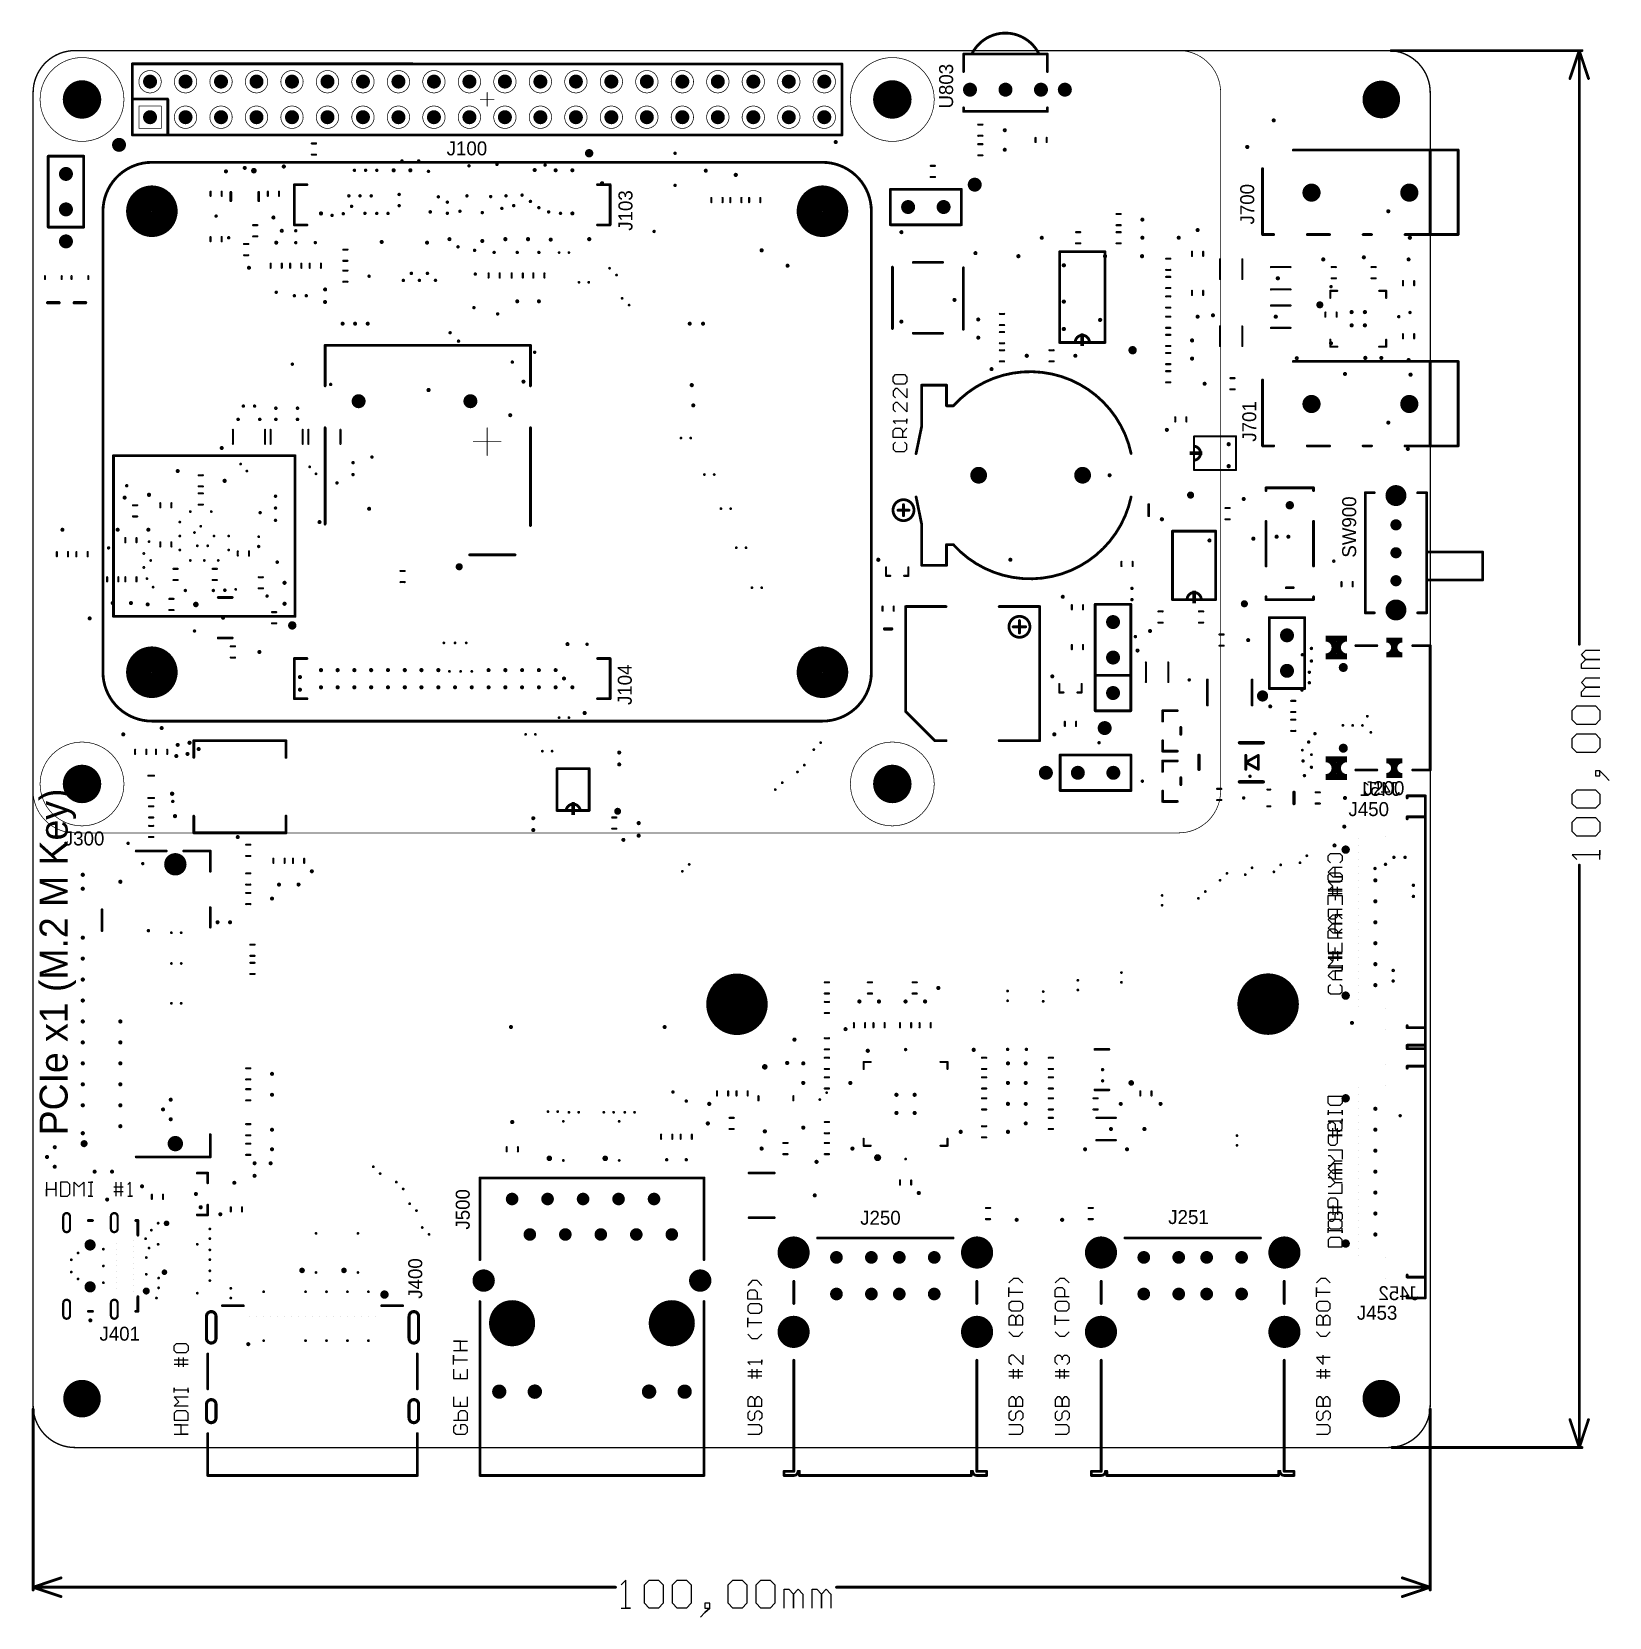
# Model space of a CAD drawing. Extents: x 0 to 113, y -12 to 101.
import ezdxf

# ---------------------------------------------------------------- set-up
doc = ezdxf.new("R2010")
doc.units = 0
doc.layers.get('0').update_dxf_attribs({"linetype": 'CONTINUOUS'})
for name, color, linetype in [('BOTTOMOVERLAY', 54, 'CONTINUOUS'), ('MECHANICAL1', 6, 'CONTINUOUS'), ('MECHANICAL10', 56, 'CONTINUOUS'), ('MECHANICAL14', 56, 'CONTINUOUS'), ('PADHOLELAYER', 156, 'CONTINUOUS'), ('TOPOVERLAY', 2, 'CONTINUOUS'), ('VIAHOLELAYER', 16, 'CONTINUOUS')]:
    doc.layers.add(name, color=color, linetype=linetype)

msp = doc.modelspace()

# ---------------------------------------------------------------- texts
at = {"layer": 'BOTTOMOVERLAY', "text_generation_flag": 2}
for s, p in [('J451', (97.85, 46.65)), ('J452', (99.2, 10.55))]:
    msp.add_text(s, height=1, dxfattribs=at).set_placement(p)
at = {"layer": 'TOPOVERLAY'}
for s, height, p in [('U803', 1, (65.85, 95.85)), ('J103', 1, (42.9, 87.1)), ('J700', 1, (87.4, 87.55)), ('J701', 1, (87.55, 72)), ('SW900', 1, (94.7, 63.7)), ('J104', 1, (42.85, 53.15)), ('PCIe x1 (M.2 M Key)', 2, (2.47, 22.35)), ('J500', 1, (31.25, 15.6)), ('J400', 1, (27.85, 10.65))]:
    msp.add_text(s, height=height, rotation=90, dxfattribs=at).set_placement(p)
for s, p in [('J100', (29.6, 92.5)), ('J200', (95.25, 46.7)), ('J450', (94.15, 45.2)), ('J300', (2.2, 43.1)), ('J250', (59.2, 15.95)), ('J251', (81.25, 16)), ('J453', (94.75, 9.15)), ('J401', (4.75, 7.65))]:
    msp.add_text(s, height=1, dxfattribs=at).set_placement(p)

# ---------------------------------------------------------------- blocks, each defined once
blk = doc.blocks.new('FER_0603_R_1')
at = {"layer": 'TOPOVERLAY', "const_width": 0.15}
for points in [[(-0.15, 0.4), (0.15, 0.4)], [(-0.15, -0.4), (0.15, -0.4)]]:
    blk.add_lwpolyline(points, dxfattribs=at)
at = {"layer": 'TOPOVERLAY', "const_width": 0.075}
for points in [[(-0.19, 0.4, 1), (-0.11, 0.4, 1)], [(0.11, 0.4, 1), (0.19, 0.4, 1)], [(-0.19, -0.4, 1), (-0.11, -0.4, 1)], [(0.11, -0.4, 1), (0.19, -0.4, 1)]]:
    blk.add_lwpolyline(points, format="xyb", close=True, dxfattribs=at)
blk = doc.blocks.new('FER_0603_R_2')
at = {"layer": 'TOPOVERLAY', "const_width": 0.15}
for points in [[(0.15, 0.4), (-0.15, 0.4)], [(0.15, -0.4), (-0.15, -0.4)]]:
    blk.add_lwpolyline(points, dxfattribs=at)
at = {"layer": 'TOPOVERLAY', "const_width": 0.075}
for points in [[(-0.19, 0.4, 1), (-0.11, 0.4, 1)], [(0.11, 0.4, 1), (0.19, 0.4, 1)], [(-0.19, -0.4, 1), (-0.11, -0.4, 1)], [(0.11, -0.4, 1), (0.19, -0.4, 1)]]:
    blk.add_lwpolyline(points, format="xyb", close=True, dxfattribs=at)
blk = doc.blocks.new('ICC_QFN20_400X400X80_P50_E')
at = {"layer": 'TOPOVERLAY', "const_width": 0.15}
for points in [[(-2, 1.5), (-2, 2)], [(-1.5, 2), (-2, 2)], [(2, 2), (1.5, 2)], [(2, 1.5), (2, 2)], [(-2, -2), (-2, -1.5)], [(-1.5, -2), (-2, -2)], [(2, -2), (1.5, -2)], [(2, -2), (2, -1.5)]]:
    blk.add_lwpolyline(points, dxfattribs=at)
at = {"layer": 'TOPOVERLAY'}
for points, const_width in [([(-2.04, 2, 1), (-1.96, 2, 1)], 0.075), ([(-2.04, 2, 1), (-1.96, 2, 1)], 0.075), ([(-2.04, 1.5, 1), (-1.96, 1.5, 1)], 0.075), ([(-1.54, 2, 1), (-1.46, 2, 1)], 0.075), ([(1.46, 2, 1), (1.54, 2, 1)], 0.075), ([(1.96, 2, 1), (2.04, 2, 1)], 0.075), ([(1.96, 2, 1), (2.04, 2, 1)], 0.075), ([(1.96, 1.5, 1), (2.04, 1.5, 1)], 0.075), ([(-2.04, -1.5, 1), (-1.96, -1.5, 1)], 0.075), ([(-2.04, -2, 1), (-1.96, -2, 1)], 0.075), ([(-2.04, -2, 1), (-1.96, -2, 1)], 0.075), ([(-1.54, -2, 1), (-1.46, -2, 1)], 0.075), ([(1.46, -2, 1), (1.54, -2, 1)], 0.075), ([(1.96, -1.5, 1), (2.04, -1.5, 1)], 0.075), ([(1.96, -2, 1), (2.04, -2, 1)], 0.075), ([(1.96, -2, 1), (2.04, -2, 1)], 0.075), ([(-0.87, -2.75, 1), (-1.13, -2.75, 1)], 0.25), ([(-1.19, -2.75, 1), (-1.06, -2.75, 1)], 0.125), ([(-0.94, -2.75, 1), (-0.81, -2.75, 1)], 0.125)]:
    blk.add_lwpolyline(points, format="xyb", close=True, dxfattribs=dict(at, const_width=const_width))
blk = doc.blocks.new('RES_0603_R_11')
at = {"layer": 'TOPOVERLAY', "const_width": 0.15}
for points in [[(-0.15, 0.4), (0.15, 0.4)], [(-0.15, -0.4), (0.15, -0.4)]]:
    blk.add_lwpolyline(points, dxfattribs=at)
at = {"layer": 'TOPOVERLAY', "const_width": 0.075}
for points in [[(-0.19, 0.4, 1), (-0.11, 0.4, 1)], [(0.11, 0.4, 1), (0.19, 0.4, 1)], [(-0.19, -0.4, 1), (-0.11, -0.4, 1)], [(0.11, -0.4, 1), (0.19, -0.4, 1)]]:
    blk.add_lwpolyline(points, format="xyb", close=True, dxfattribs=at)
blk = doc.blocks.new('RES_0603_R_12')
at = {"layer": 'TOPOVERLAY', "const_width": 0.15}
for points in [[(0.15, 0.4), (-0.15, 0.4)], [(0.15, -0.4), (-0.15, -0.4)]]:
    blk.add_lwpolyline(points, dxfattribs=at)
at = {"layer": 'TOPOVERLAY', "const_width": 0.075}
for points in [[(-0.19, 0.4, 1), (-0.11, 0.4, 1)], [(0.11, 0.4, 1), (0.19, 0.4, 1)], [(-0.19, -0.4, 1), (-0.11, -0.4, 1)], [(0.11, -0.4, 1), (0.19, -0.4, 1)]]:
    blk.add_lwpolyline(points, format="xyb", close=True, dxfattribs=at)
blk = doc.blocks.new('RES_0603_R_13')
at = {"layer": 'TOPOVERLAY', "const_width": 0.15}
for points in [[(-0.15, 0.4), (0.15, 0.4)], [(-0.15, -0.4), (0.15, -0.4)]]:
    blk.add_lwpolyline(points, dxfattribs=at)
at = {"layer": 'TOPOVERLAY', "const_width": 0.075}
for points in [[(-0.19, 0.4, 1), (-0.11, 0.4, 1)], [(0.11, 0.4, 1), (0.19, 0.4, 1)], [(-0.19, -0.4, 1), (-0.11, -0.4, 1)], [(0.11, -0.4, 1), (0.19, -0.4, 1)]]:
    blk.add_lwpolyline(points, format="xyb", close=True, dxfattribs=at)
blk = doc.blocks.new('RES_0603_R_14')
at = {"layer": 'TOPOVERLAY', "const_width": 0.15}
for points in [[(0.15, 0.4), (-0.15, 0.4)], [(0.15, -0.4), (-0.15, -0.4)]]:
    blk.add_lwpolyline(points, dxfattribs=at)
at = {"layer": 'TOPOVERLAY', "const_width": 0.075}
for points in [[(-0.19, 0.4, 1), (-0.11, 0.4, 1)], [(0.11, 0.4, 1), (0.19, 0.4, 1)], [(-0.19, -0.4, 1), (-0.11, -0.4, 1)], [(0.11, -0.4, 1), (0.19, -0.4, 1)]]:
    blk.add_lwpolyline(points, format="xyb", close=True, dxfattribs=at)
blk = doc.blocks.new('RES_0603_R_15')
at = {"layer": 'TOPOVERLAY', "const_width": 0.15}
for points in [[(-0.15, 0.4), (0.15, 0.4)], [(-0.15, -0.4), (0.15, -0.4)]]:
    blk.add_lwpolyline(points, dxfattribs=at)
at = {"layer": 'TOPOVERLAY', "const_width": 0.075}
for points in [[(-0.19, 0.4, 1), (-0.11, 0.4, 1)], [(0.11, 0.4, 1), (0.19, 0.4, 1)], [(-0.19, -0.4, 1), (-0.11, -0.4, 1)], [(0.11, -0.4, 1), (0.19, -0.4, 1)]]:
    blk.add_lwpolyline(points, format="xyb", close=True, dxfattribs=at)
blk = doc.blocks.new('RES_0603_R_16')
at = {"layer": 'TOPOVERLAY', "const_width": 0.15}
for points in [[(0.15, 0.4), (-0.15, 0.4)], [(0.15, -0.4), (-0.15, -0.4)]]:
    blk.add_lwpolyline(points, dxfattribs=at)
at = {"layer": 'TOPOVERLAY', "const_width": 0.075}
for points in [[(-0.19, 0.4, 1), (-0.11, 0.4, 1)], [(0.11, 0.4, 1), (0.19, 0.4, 1)], [(-0.19, -0.4, 1), (-0.11, -0.4, 1)], [(0.11, -0.4, 1), (0.19, -0.4, 1)]]:
    blk.add_lwpolyline(points, format="xyb", close=True, dxfattribs=at)
blk = doc.blocks.new('CON_XKB_PJ_320D_17')
at = {"layer": 'PADHOLELAYER', "const_width": 0.65}
for points in [[(-3.83, 0.02, 1), (-3.18, 0.02, 1)], [(3.17, 0.02, 1), (3.82, 0.02, 1)]]:
    blk.add_lwpolyline(points, format="xyb", close=True, dxfattribs=at)
at = {"layer": 'TOPOVERLAY', "const_width": 0.2}
for points in [[(-7, 3.02), (-7, -3.03)], [(-3.2, 3.02), (-7, 3.02)], [(-5, 3.02), (-5, -3.03)], [(-0.2, 3.02), (-0.8, 3.02)], [(3.8, 3.02), (2.2, 3.02)], [(7, 3.02), (6.2, 3.02)], [(7, 3.02), (7, -1.7)], [(4.8, -3.03), (-7, -3.03)]]:
    blk.add_lwpolyline(points, dxfattribs=at)
at = {"layer": 'TOPOVERLAY', "const_width": 0.1}
for points in [[(-7.05, 3.02, 1), (-6.95, 3.02, 1)], [(-7.05, 3.02, 1), (-6.95, 3.02, 1)], [(-5.05, 3.02, 1), (-4.95, 3.02, 1)], [(-3.25, 3.02, 1), (-3.15, 3.02, 1)], [(-0.85, 3.02, 1), (-0.75, 3.02, 1)], [(-0.25, 3.02, 1), (-0.15, 3.02, 1)], [(2.15, 3.02, 1), (2.25, 3.02, 1)], [(3.75, 3.02, 1), (3.85, 3.02, 1)], [(6.15, 3.02, 1), (6.25, 3.02, 1)], [(6.95, 3.02, 1), (7.05, 3.02, 1)], [(6.95, 3.02, 1), (7.05, 3.02, 1)], [(6.95, -1.7, 1), (7.05, -1.7, 1)], [(-7.05, -3.03, 1), (-6.95, -3.03, 1)], [(-7.05, -3.03, 1), (-6.95, -3.03, 1)], [(-5.05, -3.03, 1), (-4.95, -3.03, 1)], [(4.75, -3.03, 1), (4.85, -3.03, 1)]]:
    blk.add_lwpolyline(points, format="xyb", close=True, dxfattribs=at)
blk = doc.blocks.new('CON_XKB_PJ_320D_18')
at = {"layer": 'PADHOLELAYER', "const_width": 0.65}
for points in [[(-3.83, 0.02, 1), (-3.18, 0.02, 1)], [(3.17, 0.02, 1), (3.82, 0.02, 1)]]:
    blk.add_lwpolyline(points, format="xyb", close=True, dxfattribs=at)
at = {"layer": 'TOPOVERLAY', "const_width": 0.2}
for points in [[(-7, 3.02), (-7, -3.03)], [(-3.2, 3.02), (-7, 3.02)], [(-5, 3.02), (-5, -3.03)], [(-0.2, 3.02), (-0.8, 3.02)], [(3.8, 3.02), (2.2, 3.02)], [(7, 3.02), (6.2, 3.02)], [(7, 3.02), (7, -1.7)], [(4.8, -3.03), (-7, -3.03)]]:
    blk.add_lwpolyline(points, dxfattribs=at)
at = {"layer": 'TOPOVERLAY', "const_width": 0.1}
for points in [[(-7.05, 3.02, 1), (-6.95, 3.02, 1)], [(-7.05, 3.02, 1), (-6.95, 3.02, 1)], [(-5.05, 3.02, 1), (-4.95, 3.02, 1)], [(-3.25, 3.02, 1), (-3.15, 3.02, 1)], [(-0.85, 3.02, 1), (-0.75, 3.02, 1)], [(-0.25, 3.02, 1), (-0.15, 3.02, 1)], [(2.15, 3.02, 1), (2.25, 3.02, 1)], [(3.75, 3.02, 1), (3.85, 3.02, 1)], [(6.15, 3.02, 1), (6.25, 3.02, 1)], [(6.95, 3.02, 1), (7.05, 3.02, 1)], [(6.95, 3.02, 1), (7.05, 3.02, 1)], [(6.95, -1.7, 1), (7.05, -1.7, 1)], [(-7.05, -3.03, 1), (-6.95, -3.03, 1)], [(-7.05, -3.03, 1), (-6.95, -3.03, 1)], [(-5.05, -3.03, 1), (-4.95, -3.03, 1)], [(4.75, -3.03, 1), (4.85, -3.03, 1)]]:
    blk.add_lwpolyline(points, format="xyb", close=True, dxfattribs=at)
blk = doc.blocks.new('CAP_0603_R_19')
at = {"layer": 'TOPOVERLAY', "const_width": 0.15}
for points in [[(0.15, 0.4), (-0.15, 0.4)], [(0.15, -0.4), (-0.15, -0.4)]]:
    blk.add_lwpolyline(points, dxfattribs=at)
at = {"layer": 'TOPOVERLAY', "const_width": 0.075}
for points in [[(-0.19, 0.4, 1), (-0.11, 0.4, 1)], [(0.11, 0.4, 1), (0.19, 0.4, 1)], [(-0.19, -0.4, 1), (-0.11, -0.4, 1)], [(0.11, -0.4, 1), (0.19, -0.4, 1)]]:
    blk.add_lwpolyline(points, format="xyb", close=True, dxfattribs=at)
blk = doc.blocks.new('CAP_0603_R_B_20')
at = {"layer": 'BOTTOMOVERLAY', "const_width": 0.15}
for points in [[(-0.15, 0.4), (0.15, 0.4)], [(-0.15, -0.4), (0.15, -0.4)]]:
    blk.add_lwpolyline(points, dxfattribs=at)
at = {"layer": 'BOTTOMOVERLAY', "const_width": 0.075}
for points in [[(-0.19, 0.4, 1), (-0.11, 0.4, 1)], [(0.11, 0.4, 1), (0.19, 0.4, 1)], [(-0.19, -0.4, 1), (-0.11, -0.4, 1)], [(0.11, -0.4, 1), (0.19, -0.4, 1)]]:
    blk.add_lwpolyline(points, format="xyb", close=True, dxfattribs=at)
blk = doc.blocks.new('CAP_0603_R_21')
at = {"layer": 'TOPOVERLAY', "const_width": 0.15}
for points in [[(-0.15, 0.4), (0.15, 0.4)], [(-0.15, -0.4), (0.15, -0.4)]]:
    blk.add_lwpolyline(points, dxfattribs=at)
at = {"layer": 'TOPOVERLAY', "const_width": 0.075}
for points in [[(-0.19, 0.4, 1), (-0.11, 0.4, 1)], [(0.11, 0.4, 1), (0.19, 0.4, 1)], [(-0.19, -0.4, 1), (-0.11, -0.4, 1)], [(0.11, -0.4, 1), (0.19, -0.4, 1)]]:
    blk.add_lwpolyline(points, format="xyb", close=True, dxfattribs=at)
blk = doc.blocks.new('CAP_0603_R_22')
at = {"layer": 'TOPOVERLAY', "const_width": 0.15}
for points in [[(-0.15, 0.4), (0.15, 0.4)], [(-0.15, -0.4), (0.15, -0.4)]]:
    blk.add_lwpolyline(points, dxfattribs=at)
at = {"layer": 'TOPOVERLAY', "const_width": 0.075}
for points in [[(-0.19, 0.4, 1), (-0.11, 0.4, 1)], [(0.11, 0.4, 1), (0.19, 0.4, 1)], [(-0.19, -0.4, 1), (-0.11, -0.4, 1)], [(0.11, -0.4, 1), (0.19, -0.4, 1)]]:
    blk.add_lwpolyline(points, format="xyb", close=True, dxfattribs=at)
blk = doc.blocks.new('CAP_0603_R_23')
at = {"layer": 'TOPOVERLAY', "const_width": 0.15}
for points in [[(-0.15, 0.4), (0.15, 0.4)], [(-0.15, -0.4), (0.15, -0.4)]]:
    blk.add_lwpolyline(points, dxfattribs=at)
at = {"layer": 'TOPOVERLAY', "const_width": 0.075}
for points in [[(-0.19, 0.4, 1), (-0.11, 0.4, 1)], [(0.11, 0.4, 1), (0.19, 0.4, 1)], [(-0.19, -0.4, 1), (-0.11, -0.4, 1)], [(0.11, -0.4, 1), (0.19, -0.4, 1)]]:
    blk.add_lwpolyline(points, format="xyb", close=True, dxfattribs=at)
blk = doc.blocks.new('CAP_1206_R_24')
at = {"layer": 'TOPOVERLAY', "const_width": 0.15}
for points in [[(-0.7, 0.8), (0.7, 0.8)], [(-0.7, -0.8), (0.7, -0.8)]]:
    blk.add_lwpolyline(points, dxfattribs=at)
at = {"layer": 'TOPOVERLAY', "const_width": 0.075}
for points in [[(-0.74, 0.8, 1), (-0.66, 0.8, 1)], [(0.66, 0.8, 1), (0.74, 0.8, 1)], [(-0.74, -0.8, 1), (-0.66, -0.8, 1)], [(0.66, -0.8, 1), (0.74, -0.8, 1)]]:
    blk.add_lwpolyline(points, format="xyb", close=True, dxfattribs=at)
blk = doc.blocks.new('CAP_1206_R_25')
at = {"layer": 'TOPOVERLAY', "const_width": 0.15}
for points in [[(-0.7, 0.8), (0.7, 0.8)], [(-0.7, -0.8), (0.7, -0.8)]]:
    blk.add_lwpolyline(points, dxfattribs=at)
at = {"layer": 'TOPOVERLAY', "const_width": 0.075}
for points in [[(-0.74, 0.8, 1), (-0.66, 0.8, 1)], [(0.66, 0.8, 1), (0.74, 0.8, 1)], [(-0.74, -0.8, 1), (-0.66, -0.8, 1)], [(0.66, -0.8, 1), (0.74, -0.8, 1)]]:
    blk.add_lwpolyline(points, format="xyb", close=True, dxfattribs=at)
blk = doc.blocks.new('CAP_1206_R_26')
at = {"layer": 'TOPOVERLAY', "const_width": 0.15}
for points in [[(0.7, 0.8), (-0.7, 0.8)], [(0.7, -0.8), (-0.7, -0.8)]]:
    blk.add_lwpolyline(points, dxfattribs=at)
at = {"layer": 'TOPOVERLAY', "const_width": 0.075}
for points in [[(-0.74, 0.8, 1), (-0.66, 0.8, 1)], [(0.66, 0.8, 1), (0.74, 0.8, 1)], [(-0.74, -0.8, 1), (-0.66, -0.8, 1)], [(0.66, -0.8, 1), (0.74, -0.8, 1)]]:
    blk.add_lwpolyline(points, format="xyb", close=True, dxfattribs=at)
blk = doc.blocks.new('CAP_1206_R_27')
at = {"layer": 'TOPOVERLAY', "const_width": 0.15}
for points in [[(0.7, 0.8), (-0.7, 0.8)], [(0.7, -0.8), (-0.7, -0.8)]]:
    blk.add_lwpolyline(points, dxfattribs=at)
at = {"layer": 'TOPOVERLAY', "const_width": 0.075}
for points in [[(-0.74, 0.8, 1), (-0.66, 0.8, 1)], [(0.66, 0.8, 1), (0.74, 0.8, 1)], [(-0.74, -0.8, 1), (-0.66, -0.8, 1)], [(0.66, -0.8, 1), (0.74, -0.8, 1)]]:
    blk.add_lwpolyline(points, format="xyb", close=True, dxfattribs=at)
blk = doc.blocks.new('CAP_0603_R_28')
at = {"layer": 'TOPOVERLAY', "const_width": 0.15}
for points in [[(0.15, 0.4), (-0.15, 0.4)], [(0.15, -0.4), (-0.15, -0.4)]]:
    blk.add_lwpolyline(points, dxfattribs=at)
at = {"layer": 'TOPOVERLAY', "const_width": 0.075}
for points in [[(-0.19, 0.4, 1), (-0.11, 0.4, 1)], [(0.11, 0.4, 1), (0.19, 0.4, 1)], [(-0.19, -0.4, 1), (-0.11, -0.4, 1)], [(0.11, -0.4, 1), (0.19, -0.4, 1)]]:
    blk.add_lwpolyline(points, format="xyb", close=True, dxfattribs=at)
blk = doc.blocks.new('CAP_0603_R_29')
at = {"layer": 'TOPOVERLAY', "const_width": 0.15}
for points in [[(0.15, 0.4), (-0.15, 0.4)], [(0.15, -0.4), (-0.15, -0.4)]]:
    blk.add_lwpolyline(points, dxfattribs=at)
at = {"layer": 'TOPOVERLAY', "const_width": 0.075}
for points in [[(-0.19, 0.4, 1), (-0.11, 0.4, 1)], [(0.11, 0.4, 1), (0.19, 0.4, 1)], [(-0.19, -0.4, 1), (-0.11, -0.4, 1)], [(0.11, -0.4, 1), (0.19, -0.4, 1)]]:
    blk.add_lwpolyline(points, format="xyb", close=True, dxfattribs=at)
blk = doc.blocks.new('CAP_0603_R_30')
at = {"layer": 'TOPOVERLAY', "const_width": 0.15}
for points in [[(0.15, 0.4), (-0.15, 0.4)], [(0.15, -0.4), (-0.15, -0.4)]]:
    blk.add_lwpolyline(points, dxfattribs=at)
at = {"layer": 'TOPOVERLAY', "const_width": 0.075}
for points in [[(-0.19, 0.4, 1), (-0.11, 0.4, 1)], [(0.11, 0.4, 1), (0.19, 0.4, 1)], [(-0.19, -0.4, 1), (-0.11, -0.4, 1)], [(0.11, -0.4, 1), (0.19, -0.4, 1)]]:
    blk.add_lwpolyline(points, format="xyb", close=True, dxfattribs=at)
blk = doc.blocks.new('CAP_0603_R_31')
at = {"layer": 'TOPOVERLAY', "const_width": 0.15}
for points in [[(0.15, 0.4), (-0.15, 0.4)], [(0.15, -0.4), (-0.15, -0.4)]]:
    blk.add_lwpolyline(points, dxfattribs=at)
at = {"layer": 'TOPOVERLAY', "const_width": 0.075}
for points in [[(-0.19, 0.4, 1), (-0.11, 0.4, 1)], [(0.11, 0.4, 1), (0.19, 0.4, 1)], [(-0.19, -0.4, 1), (-0.11, -0.4, 1)], [(0.11, -0.4, 1), (0.19, -0.4, 1)]]:
    blk.add_lwpolyline(points, format="xyb", close=True, dxfattribs=at)
blk = doc.blocks.new('CAP_0603_R_32')
at = {"layer": 'TOPOVERLAY', "const_width": 0.15}
for points in [[(0.15, 0.4), (-0.15, 0.4)], [(0.15, -0.4), (-0.15, -0.4)]]:
    blk.add_lwpolyline(points, dxfattribs=at)
at = {"layer": 'TOPOVERLAY', "const_width": 0.075}
for points in [[(-0.19, 0.4, 1), (-0.11, 0.4, 1)], [(0.11, 0.4, 1), (0.19, 0.4, 1)], [(-0.19, -0.4, 1), (-0.11, -0.4, 1)], [(0.11, -0.4, 1), (0.19, -0.4, 1)]]:
    blk.add_lwpolyline(points, format="xyb", close=True, dxfattribs=at)
blk = doc.blocks.new('CAP_0603_R_33')
at = {"layer": 'TOPOVERLAY', "const_width": 0.15}
for points in [[(0.15, 0.4), (-0.15, 0.4)], [(0.15, -0.4), (-0.15, -0.4)]]:
    blk.add_lwpolyline(points, dxfattribs=at)
at = {"layer": 'TOPOVERLAY', "const_width": 0.075}
for points in [[(-0.19, 0.4, 1), (-0.11, 0.4, 1)], [(0.11, 0.4, 1), (0.19, 0.4, 1)], [(-0.19, -0.4, 1), (-0.11, -0.4, 1)], [(0.11, -0.4, 1), (0.19, -0.4, 1)]]:
    blk.add_lwpolyline(points, format="xyb", close=True, dxfattribs=at)
blk = doc.blocks.new('CAP_0603_R_34')
at = {"layer": 'TOPOVERLAY', "const_width": 0.15}
for points in [[(-0.15, 0.4), (0.15, 0.4)], [(-0.15, -0.4), (0.15, -0.4)]]:
    blk.add_lwpolyline(points, dxfattribs=at)
at = {"layer": 'TOPOVERLAY', "const_width": 0.075}
for points in [[(-0.19, 0.4, 1), (-0.11, 0.4, 1)], [(0.11, 0.4, 1), (0.19, 0.4, 1)], [(-0.19, -0.4, 1), (-0.11, -0.4, 1)], [(0.11, -0.4, 1), (0.19, -0.4, 1)]]:
    blk.add_lwpolyline(points, format="xyb", close=True, dxfattribs=at)
blk = doc.blocks.new('CAP_0603_R_35')
at = {"layer": 'TOPOVERLAY', "const_width": 0.15}
for points in [[(-0.15, 0.4), (0.15, 0.4)], [(-0.15, -0.4), (0.15, -0.4)]]:
    blk.add_lwpolyline(points, dxfattribs=at)
at = {"layer": 'TOPOVERLAY', "const_width": 0.075}
for points in [[(-0.19, 0.4, 1), (-0.11, 0.4, 1)], [(0.11, 0.4, 1), (0.19, 0.4, 1)], [(-0.19, -0.4, 1), (-0.11, -0.4, 1)], [(0.11, -0.4, 1), (0.19, -0.4, 1)]]:
    blk.add_lwpolyline(points, format="xyb", close=True, dxfattribs=at)
blk = doc.blocks.new('CAP_0603_R_36')
at = {"layer": 'TOPOVERLAY', "const_width": 0.15}
for points in [[(-0.15, 0.4), (0.15, 0.4)], [(-0.15, -0.4), (0.15, -0.4)]]:
    blk.add_lwpolyline(points, dxfattribs=at)
at = {"layer": 'TOPOVERLAY', "const_width": 0.075}
for points in [[(-0.19, 0.4, 1), (-0.11, 0.4, 1)], [(0.11, 0.4, 1), (0.19, 0.4, 1)], [(-0.19, -0.4, 1), (-0.11, -0.4, 1)], [(0.11, -0.4, 1), (0.19, -0.4, 1)]]:
    blk.add_lwpolyline(points, format="xyb", close=True, dxfattribs=at)
blk = doc.blocks.new('CAP_0603_R_37')
at = {"layer": 'TOPOVERLAY', "const_width": 0.15}
for points in [[(0.15, 0.4), (-0.15, 0.4)], [(0.15, -0.4), (-0.15, -0.4)]]:
    blk.add_lwpolyline(points, dxfattribs=at)
at = {"layer": 'TOPOVERLAY', "const_width": 0.075}
for points in [[(-0.19, 0.4, 1), (-0.11, 0.4, 1)], [(0.11, 0.4, 1), (0.19, 0.4, 1)], [(-0.19, -0.4, 1), (-0.11, -0.4, 1)], [(0.11, -0.4, 1), (0.19, -0.4, 1)]]:
    blk.add_lwpolyline(points, format="xyb", close=True, dxfattribs=at)
blk = doc.blocks.new('CAP_0603_R_38')
at = {"layer": 'TOPOVERLAY', "const_width": 0.15}
for points in [[(0.15, 0.4), (-0.15, 0.4)], [(0.15, -0.4), (-0.15, -0.4)]]:
    blk.add_lwpolyline(points, dxfattribs=at)
at = {"layer": 'TOPOVERLAY', "const_width": 0.075}
for points in [[(-0.19, 0.4, 1), (-0.11, 0.4, 1)], [(0.11, 0.4, 1), (0.19, 0.4, 1)], [(-0.19, -0.4, 1), (-0.11, -0.4, 1)], [(0.11, -0.4, 1), (0.19, -0.4, 1)]]:
    blk.add_lwpolyline(points, format="xyb", close=True, dxfattribs=at)
blk = doc.blocks.new('CAP_0603_R_39')
at = {"layer": 'TOPOVERLAY', "const_width": 0.15}
for points in [[(-0.15, 0.4), (0.15, 0.4)], [(-0.15, -0.4), (0.15, -0.4)]]:
    blk.add_lwpolyline(points, dxfattribs=at)
at = {"layer": 'TOPOVERLAY', "const_width": 0.075}
for points in [[(-0.19, 0.4, 1), (-0.11, 0.4, 1)], [(0.11, 0.4, 1), (0.19, 0.4, 1)], [(-0.19, -0.4, 1), (-0.11, -0.4, 1)], [(0.11, -0.4, 1), (0.19, -0.4, 1)]]:
    blk.add_lwpolyline(points, format="xyb", close=True, dxfattribs=at)
blk = doc.blocks.new('RES_YC124_R_40')
at = {"layer": 'TOPOVERLAY', "const_width": 0.15}
for points in [[(-1.15, 0.5), (-1.15, -0.5)], [(1.15, 0.5), (1.15, -0.5)]]:
    blk.add_lwpolyline(points, dxfattribs=at)
at = {"layer": 'TOPOVERLAY', "const_width": 0.075}
for points in [[(-1.19, 0.5, 1), (-1.11, 0.5, 1)], [(1.11, 0.5, 1), (1.19, 0.5, 1)], [(-1.19, -0.5, 1), (-1.11, -0.5, 1)], [(1.11, -0.5, 1), (1.19, -0.5, 1)]]:
    blk.add_lwpolyline(points, format="xyb", close=True, dxfattribs=at)
blk = doc.blocks.new('ICC_TSSOP20_41')
at = {"layer": 'TOPOVERLAY', "const_width": 0.2}
for points in [[(-3.25, 1.62), (3.25, 1.62)], [(-3.25, 1.62), (-3.25, -1.62)], [(3.25, 1.62), (3.25, -1.62)], [(-3.25, -1.62), (3.25, -1.62)]]:
    blk.add_lwpolyline(points, dxfattribs=at)
at = {"layer": 'TOPOVERLAY'}
for points, const_width in [([(-3.3, 1.62, 1), (-3.2, 1.62, 1)], 0.1), ([(-3.3, 1.62, 1), (-3.2, 1.62, 1)], 0.1), ([(3.2, 1.62, 1), (3.3, 1.62, 1)], 0.1), ([(3.2, 1.62, 1), (3.3, 1.62, 1)], 0.1), ([(-3.29, 0.51, 1), (-3.19, 0.51, 1)], 0.102), ([(-3.29, -0.51, 1), (-3.19, -0.51, 1)], 0.102), ([(-3.3, -1.62, 1), (-3.2, -1.62, 1)], 0.1), ([(-3.3, -1.62, 1), (-3.2, -1.62, 1)], 0.1), ([(3.2, -1.62, 1), (3.3, -1.62, 1)], 0.1), ([(3.2, -1.62, 1), (3.3, -1.62, 1)], 0.1), ([(-3.7, -3.6, 1), (-3.9, -3.6, 1)], 0.4), ([(-4, -3.6, 1), (-3.8, -3.6, 1)], 0.2), ([(-3.8, -3.6, 1), (-3.6, -3.6, 1)], 0.2)]:
    blk.add_lwpolyline(points, format="xyb", close=True, dxfattribs=dict(at, const_width=const_width))
at = {"layer": 'TOPOVERLAY', "const_width": 0.203}
blk.add_lwpolyline([(-3.24, 0.51, -1), (-3.24, -0.51)], format="xyb", dxfattribs=at)
at = {"layer": 'TOPOVERLAY'}
for points in [[(-3.5, -0.12), (-2.61, -0.12), (-3.5, 0.14), (-2.61, 0.14)], [(-3.19, -0.06), (-2.6, -0.06), (-3.19, 0.09), (-2.6, 0.09)]]:
    blk.add_solid(points, dxfattribs=at)
blk = doc.blocks.new('DIO_0603_UNI_R_58')
at = {"layer": 'TOPOVERLAY'}
for points, const_width in [([(-1.45, 0.25), (-1.45, -0.25)], 0.25), ([(-0.15, 0.4), (0.15, 0.4)], 0.15), ([(-0.15, -0.4), (0.15, -0.4)], 0.15)]:
    blk.add_lwpolyline(points, dxfattribs=dict(at, const_width=const_width))
for points, const_width in [([(-1.51, 0.25, 1), (-1.39, 0.25, 1)], 0.125), ([(-0.19, 0.4, 1), (-0.11, 0.4, 1)], 0.075), ([(0.11, 0.4, 1), (0.19, 0.4, 1)], 0.075), ([(-1.51, -0.25, 1), (-1.39, -0.25, 1)], 0.125), ([(-0.19, -0.4, 1), (-0.11, -0.4, 1)], 0.075), ([(0.11, -0.4, 1), (0.19, -0.4, 1)], 0.075)]:
    blk.add_lwpolyline(points, format="xyb", close=True, dxfattribs=dict(at, const_width=const_width))
blk = doc.blocks.new('BUZ_960X960H500_R_59')
at = {"layer": 'TOPOVERLAY', "const_width": 0.2}
for points in [[(-4.8, 4.8), (-4.8, -2.7)], [(-4.8, 4.8), (-1.9, 4.8)], [(1.9, 4.8), (4.8, 4.8)], [(4.8, -4.8), (4.8, 4.8)], [(2.9, 3.35), (3.8, 3.35)], [(3.35, 2.9), (3.35, 3.8)], [(-4.8, -2.7), (-2.7, -4.8)], [(-2.7, -4.8), (-1.9, -4.8)], [(1.9, -4.8), (4.8, -4.8)]]:
    blk.add_lwpolyline(points, dxfattribs=at)
at = {"layer": 'TOPOVERLAY'}
for points, const_width in [([(-4.85, 4.8, 1), (-4.75, 4.8, 1)], 0.1), ([(-4.85, 4.8, 1), (-4.75, 4.8, 1)], 0.1), ([(-1.95, 4.8, 1), (-1.85, 4.8, 1)], 0.1), ([(1.85, 4.8, 1), (1.95, 4.8, 1)], 0.1), ([(4.75, 4.8, 1), (4.85, 4.8, 1)], 0.1), ([(4.75, 4.8, 1), (4.85, 4.8, 1)], 0.1), ([(4.1, 3.35, 1), (2.6, 3.35, 1)], 0.2), ([(2.55, 3.35, 1), (2.65, 3.35, 1)], 0.1), ([(2.85, 3.35, 1), (2.95, 3.35, 1)], 0.1), ([(3.3, 3.8, 1), (3.4, 3.8, 1)], 0.1), ([(3.75, 3.35, 1), (3.85, 3.35, 1)], 0.1), ([(4.05, 3.35, 1), (4.15, 3.35, 1)], 0.1), ([(3.3, 2.9, 1), (3.4, 2.9, 1)], 0.1), ([(-4.85, -2.7, 1), (-4.75, -2.7, 1)], 0.1), ([(-4.85, -2.7, 1), (-4.75, -2.7, 1)], 0.1), ([(-2.75, -4.8, 1), (-2.65, -4.8, 1)], 0.1), ([(-2.75, -4.8, 1), (-2.65, -4.8, 1)], 0.1), ([(-1.95, -4.8, 1), (-1.85, -4.8, 1)], 0.1), ([(1.85, -4.8, 1), (1.95, -4.8, 1)], 0.1), ([(4.75, -4.8, 1), (4.85, -4.8, 1)], 0.1), ([(4.75, -4.8, 1), (4.85, -4.8, 1)], 0.1)]:
    blk.add_lwpolyline(points, format="xyb", close=True, dxfattribs=dict(at, const_width=const_width))
blk = doc.blocks.new('ICC_FBGA153_1300X1150X80_P')
at = {"layer": 'BOTTOMOVERLAY'}
for points, const_width in [([(-6.15, 6.4, 1), (-6.45, 6.4, 1)], 0.3), ([(-6.52, 6.4, 1), (-6.38, 6.4, 1)], 0.15), ([(-6.55, 5.75, 1), (-6.45, 5.75, 1)], 0.1), ([(-6.55, 5.75, 1), (-6.45, 5.75, 1)], 0.1), ([(-6.22, 6.4, 1), (-6.08, 6.4, 1)], 0.15), ([(6.45, 5.75, 1), (6.55, 5.75, 1)], 0.1), ([(6.45, 5.75, 1), (6.55, 5.75, 1)], 0.1), ([(-6.55, -5.75, 1), (-6.45, -5.75, 1)], 0.1), ([(-6.55, -5.75, 1), (-6.45, -5.75, 1)], 0.1), ([(6.45, -5.75, 1), (6.55, -5.75, 1)], 0.1), ([(6.45, -5.75, 1), (6.55, -5.75, 1)], 0.1)]:
    blk.add_lwpolyline(points, format="xyb", close=True, dxfattribs=dict(at, const_width=const_width))
at = {"layer": 'BOTTOMOVERLAY', "const_width": 0.2}
for points in [[(-6.5, -5.75), (-6.5, 5.75)], [(6.5, 5.75), (-6.5, 5.75)], [(6.5, 5.75), (6.5, -5.75)], [(6.5, -5.75), (-6.5, -5.75)]]:
    blk.add_lwpolyline(points, dxfattribs=at)
blk = doc.blocks.new('OSC_3225_4P_R_61')
at = {"layer": 'TOPOVERLAY', "const_width": 0.15}
for points in [[(0.15, 1.25), (-0.15, 1.25)], [(0.15, -1.25), (-0.15, -1.25)]]:
    blk.add_lwpolyline(points, dxfattribs=at)
at = {"layer": 'TOPOVERLAY'}
for points, const_width in [([(-0.19, 1.25, 1), (-0.11, 1.25, 1)], 0.075), ([(0.11, 1.25, 1), (0.19, 1.25, 1)], 0.075), ([(-2.15, -0.8, 1), (-2.35, -0.8, 1)], 0.2), ([(-2.4, -0.8, 1), (-2.3, -0.8, 1)], 0.1), ([(-2.2, -0.8, 1), (-2.1, -0.8, 1)], 0.1), ([(-0.19, -1.25, 1), (-0.11, -1.25, 1)], 0.075), ([(0.11, -1.25, 1), (0.19, -1.25, 1)], 0.075)]:
    blk.add_lwpolyline(points, format="xyb", close=True, dxfattribs=dict(at, const_width=const_width))
blk = doc.blocks.new('ICC_SLP2510P8_250X100X60_P')
at = {"layer": 'TOPOVERLAY'}
for points, const_width in [([(-0.9, -1.25, 1), (-1.1, -1.25, 1)], 0.2), ([(-1.15, -1.25, 1), (-1.05, -1.25, 1)], 0.1), ([(-0.95, -1.25, 1), (-0.85, -1.25, 1)], 0.1)]:
    blk.add_lwpolyline(points, format="xyb", close=True, dxfattribs=dict(at, const_width=const_width))
blk = doc.blocks.new('ICC_SLP2510P8_250X100X60_0')
at = {"layer": 'TOPOVERLAY'}
for points, const_width in [([(-0.9, -1.25, 1), (-1.1, -1.25, 1)], 0.2), ([(-1.15, -1.25, 1), (-1.05, -1.25, 1)], 0.1), ([(-0.95, -1.25, 1), (-0.85, -1.25, 1)], 0.1)]:
    blk.add_lwpolyline(points, format="xyb", close=True, dxfattribs=dict(at, const_width=const_width))
blk = doc.blocks.new('PKG_SOT23_3L_SC59_P190_R_6')
at = {"layer": 'TOPOVERLAY', "const_width": 0.2}
for points in [[(-0.8, 0.75), (-1.5, 0.75)], [(-1.5, 0), (-1.5, 0.75)], [(1.5, 0.75), (0.8, 0.75)], [(1.5, 0), (1.5, 0.75)]]:
    blk.add_lwpolyline(points, dxfattribs=at)
at = {"layer": 'TOPOVERLAY', "const_width": 0.1}
for points in [[(-1.55, 0.75, 1), (-1.45, 0.75, 1)], [(-1.55, 0.75, 1), (-1.45, 0.75, 1)], [(-1.55, 0, 1), (-1.45, 0, 1)], [(-0.85, 0.75, 1), (-0.75, 0.75, 1)], [(0.75, 0.75, 1), (0.85, 0.75, 1)], [(1.45, 0.75, 1), (1.55, 0.75, 1)], [(1.45, 0.75, 1), (1.55, 0.75, 1)], [(1.45, 0, 1), (1.55, 0, 1)]]:
    blk.add_lwpolyline(points, format="xyb", close=True, dxfattribs=at)
blk = doc.blocks.new('ICC_SLP2510P8_250X100X60_1')
at = {"layer": 'TOPOVERLAY'}
for points, const_width in [([(-1.4, -0.8, 1), (-1.6, -0.8, 1)], 0.2), ([(-1.65, -0.8, 1), (-1.55, -0.8, 1)], 0.1), ([(-1.45, -0.8, 1), (-1.35, -0.8, 1)], 0.1)]:
    blk.add_lwpolyline(points, format="xyb", close=True, dxfattribs=dict(at, const_width=const_width))
blk = doc.blocks.new('ICC_SLP2510P8_250X100X60_2')
at = {"layer": 'TOPOVERLAY'}
for points, const_width in [([(-1.4, -0.95, 1), (-1.6, -0.95, 1)], 0.2), ([(-1.65, -0.95, 1), (-1.55, -0.95, 1)], 0.1), ([(-1.45, -0.95, 1), (-1.35, -0.95, 1)], 0.1)]:
    blk.add_lwpolyline(points, format="xyb", close=True, dxfattribs=dict(at, const_width=const_width))
blk = doc.blocks.new('ICC_SLP2510P8_250X100X60_3')
at = {"layer": 'TOPOVERLAY'}
for points, const_width in [([(-0.9, -1.25, 1), (-1.1, -1.25, 1)], 0.2), ([(-1.15, -1.25, 1), (-1.05, -1.25, 1)], 0.1), ([(-0.95, -1.25, 1), (-0.85, -1.25, 1)], 0.1)]:
    blk.add_lwpolyline(points, format="xyb", close=True, dxfattribs=dict(at, const_width=const_width))
blk = doc.blocks.new('ICC_SLP2510P8_250X100X60_4')
at = {"layer": 'TOPOVERLAY'}
for points, const_width in [([(-0.9, -1.25, 1), (-1.1, -1.25, 1)], 0.2), ([(-1.15, -1.25, 1), (-1.05, -1.25, 1)], 0.1), ([(-0.95, -1.25, 1), (-0.85, -1.25, 1)], 0.1)]:
    blk.add_lwpolyline(points, format="xyb", close=True, dxfattribs=dict(at, const_width=const_width))
blk = doc.blocks.new('ICC_MSOP10_300X300H110_P50')
at = {"layer": 'TOPOVERLAY', "const_width": 0.2}
for points in [[(-1.5, 1.15), (-1.5, -1.15)], [(-1.5, 1.15), (1.5, 1.15)], [(1.5, 1.15), (1.5, -1.15)], [(-1.5, -1.15), (1.5, -1.15)]]:
    blk.add_lwpolyline(points, dxfattribs=at)
at = {"layer": 'TOPOVERLAY'}
for points, const_width in [([(-1.55, 1.15, 1), (-1.45, 1.15, 1)], 0.1), ([(-1.55, 1.15, 1), (-1.45, 1.15, 1)], 0.1), ([(1.45, 1.15, 1), (1.55, 1.15, 1)], 0.1), ([(1.45, 1.15, 1), (1.55, 1.15, 1)], 0.1), ([(-1.5, 0.49, 1), (-1.4, 0.49, 1)], 0.102), ([(-1.55, -1.15, 1), (-1.45, -1.15, 1)], 0.1), ([(-1.55, -1.15, 1), (-1.45, -1.15, 1)], 0.1), ([(-1.5, -0.5, 1), (-1.39, -0.5, 1)], 0.102), ([(1.45, -1.15, 1), (1.55, -1.15, 1)], 0.1), ([(1.45, -1.15, 1), (1.55, -1.15, 1)], 0.1), ([(-1.43, -3.19, 1), (-1.68, -3.19, 1)], 0.25), ([(-1.74, -3.19, 1), (-1.62, -3.19, 1)], 0.125), ([(-1.49, -3.19, 1), (-1.37, -3.19, 1)], 0.125)]:
    blk.add_lwpolyline(points, format="xyb", close=True, dxfattribs=dict(at, const_width=const_width))
at = {"layer": 'TOPOVERLAY', "const_width": 0.203}
blk.add_lwpolyline([(-1.45, 0.49, -0.828587), (-1.45, -0.5)], format="xyb", dxfattribs=at)
at = {"layer": 'TOPOVERLAY'}
for points in [[(-1.81, -0.14), (-0.91, -0.14), (-1.81, 0.12), (-0.91, 0.12)], [(-1.49, -0.08), (-0.9, -0.08), (-1.49, 0.07), (-0.9, 0.07)]]:
    blk.add_solid(points, dxfattribs=at)
blk = doc.blocks.new('PKG_SOT23_6_70')
at = {"layer": 'TOPOVERLAY', "const_width": 0.2}
for points in [[(-1.45, -0.5), (-1.45, 0.5)], [(1.45, -0.5), (1.45, 0.5)]]:
    blk.add_lwpolyline(points, dxfattribs=at)
at = {"layer": 'TOPOVERLAY'}
for points, const_width in [([(-1.5, 0.5, 1), (-1.4, 0.5, 1)], 0.1), ([(1.4, 0.5, 1), (1.5, 0.5, 1)], 0.1), ([(-1.5, -0.5, 1), (-1.4, -0.5, 1)], 0.1), ([(1.4, -0.5, 1), (1.5, -0.5, 1)], 0.1), ([(-0.85, -2.1, 1), (-1.05, -2.1, 1)], 0.2), ([(-1.1, -2.1, 1), (-1, -2.1, 1)], 0.1), ([(-0.9, -2.1, 1), (-0.8, -2.1, 1)], 0.1)]:
    blk.add_lwpolyline(points, format="xyb", close=True, dxfattribs=dict(at, const_width=const_width))
blk = doc.blocks.new('ICC_SOT_563_P50_R_71')
at = {"layer": 'TOPOVERLAY', "const_width": 0.15}
for points in [[(-0.8, 0.2), (-0.8, -0.2)], [(0.8, 0.2), (0.8, -0.2)]]:
    blk.add_lwpolyline(points, dxfattribs=at)
at = {"layer": 'TOPOVERLAY'}
for points, const_width in [([(-0.84, 0.2, 1), (-0.76, 0.2, 1)], 0.075), ([(0.76, 0.2, 1), (0.84, 0.2, 1)], 0.075), ([(-0.84, -0.2, 1), (-0.76, -0.2, 1)], 0.075), ([(0.76, -0.2, 1), (0.84, -0.2, 1)], 0.075), ([(-0.42, -1.5, 1), (-0.58, -1.5, 1)], 0.15), ([(-0.61, -1.5, 1), (-0.54, -1.5, 1)], 0.075), ([(-0.46, -1.5, 1), (-0.39, -1.5, 1)], 0.075)]:
    blk.add_lwpolyline(points, format="xyb", close=True, dxfattribs=dict(at, const_width=const_width))
blk = doc.blocks.new('PKG_SOT23_6_72')
at = {"layer": 'TOPOVERLAY', "const_width": 0.2}
for points in [[(-1.45, 0.5), (-1.45, -0.5)], [(1.45, 0.5), (1.45, -0.5)]]:
    blk.add_lwpolyline(points, dxfattribs=at)
at = {"layer": 'TOPOVERLAY'}
for points, const_width in [([(-1.5, 0.5, 1), (-1.4, 0.5, 1)], 0.1), ([(1.4, 0.5, 1), (1.5, 0.5, 1)], 0.1), ([(-1.5, -0.5, 1), (-1.4, -0.5, 1)], 0.1), ([(1.4, -0.5, 1), (1.5, -0.5, 1)], 0.1), ([(-0.85, -2.1, 1), (-1.05, -2.1, 1)], 0.2), ([(-1.1, -2.1, 1), (-1, -2.1, 1)], 0.1), ([(-0.9, -2.1, 1), (-0.8, -2.1, 1)], 0.1)]:
    blk.add_lwpolyline(points, format="xyb", close=True, dxfattribs=dict(at, const_width=const_width))
blk = doc.blocks.new('ICC_SOT363_SC70_6_TSSOP6_P')
at = {"layer": 'TOPOVERLAY', "const_width": 0.2}
for points in [[(-1, 0.3), (-1, -0.3)], [(1, 0.3), (1, -0.3)]]:
    blk.add_lwpolyline(points, dxfattribs=at)
at = {"layer": 'TOPOVERLAY'}
for points, const_width in [([(-1.05, 0.3, 1), (-0.95, 0.3, 1)], 0.1), ([(0.95, 0.3, 1), (1.05, 0.3, 1)], 0.1), ([(-1.05, -0.3, 1), (-0.95, -0.3, 1)], 0.1), ([(0.95, -0.3, 1), (1.05, -0.3, 1)], 0.1), ([(-0.55, -1.85, 1), (-0.75, -1.85, 1)], 0.2), ([(-0.8, -1.85, 1), (-0.7, -1.85, 1)], 0.1), ([(-0.6, -1.85, 1), (-0.5, -1.85, 1)], 0.1)]:
    blk.add_lwpolyline(points, format="xyb", close=True, dxfattribs=dict(at, const_width=const_width))
blk = doc.blocks.new('RES_0603_R_120')
at = {"layer": 'TOPOVERLAY', "const_width": 0.15}
for points in [[(0.15, 0.4), (-0.15, 0.4)], [(0.15, -0.4), (-0.15, -0.4)]]:
    blk.add_lwpolyline(points, dxfattribs=at)
at = {"layer": 'TOPOVERLAY', "const_width": 0.075}
for points in [[(-0.19, 0.4, 1), (-0.11, 0.4, 1)], [(0.11, 0.4, 1), (0.19, 0.4, 1)], [(-0.19, -0.4, 1), (-0.11, -0.4, 1)], [(0.11, -0.4, 1), (0.19, -0.4, 1)]]:
    blk.add_lwpolyline(points, format="xyb", close=True, dxfattribs=at)
blk = doc.blocks.new('RES_0603_R_121')
at = {"layer": 'TOPOVERLAY', "const_width": 0.15}
for points in [[(0.15, 0.4), (-0.15, 0.4)], [(0.15, -0.4), (-0.15, -0.4)]]:
    blk.add_lwpolyline(points, dxfattribs=at)
at = {"layer": 'TOPOVERLAY', "const_width": 0.075}
for points in [[(-0.19, 0.4, 1), (-0.11, 0.4, 1)], [(0.11, 0.4, 1), (0.19, 0.4, 1)], [(-0.19, -0.4, 1), (-0.11, -0.4, 1)], [(0.11, -0.4, 1), (0.19, -0.4, 1)]]:
    blk.add_lwpolyline(points, format="xyb", close=True, dxfattribs=at)
blk = doc.blocks.new('RES_0603_R_122')
at = {"layer": 'TOPOVERLAY', "const_width": 0.15}
for points in [[(0.15, 0.4), (-0.15, 0.4)], [(0.15, -0.4), (-0.15, -0.4)]]:
    blk.add_lwpolyline(points, dxfattribs=at)
at = {"layer": 'TOPOVERLAY', "const_width": 0.075}
for points in [[(-0.19, 0.4, 1), (-0.11, 0.4, 1)], [(0.11, 0.4, 1), (0.19, 0.4, 1)], [(-0.19, -0.4, 1), (-0.11, -0.4, 1)], [(0.11, -0.4, 1), (0.19, -0.4, 1)]]:
    blk.add_lwpolyline(points, format="xyb", close=True, dxfattribs=at)
blk = doc.blocks.new('RES_0603_R_123')
at = {"layer": 'TOPOVERLAY', "const_width": 0.15}
for points in [[(0.15, 0.4), (-0.15, 0.4)], [(0.15, -0.4), (-0.15, -0.4)]]:
    blk.add_lwpolyline(points, dxfattribs=at)
at = {"layer": 'TOPOVERLAY', "const_width": 0.075}
for points in [[(-0.19, 0.4, 1), (-0.11, 0.4, 1)], [(0.11, 0.4, 1), (0.19, 0.4, 1)], [(-0.19, -0.4, 1), (-0.11, -0.4, 1)], [(0.11, -0.4, 1), (0.19, -0.4, 1)]]:
    blk.add_lwpolyline(points, format="xyb", close=True, dxfattribs=at)
blk = doc.blocks.new('RES_0603_R_124')
at = {"layer": 'TOPOVERLAY', "const_width": 0.15}
for points in [[(0.15, 0.4), (-0.15, 0.4)], [(0.15, -0.4), (-0.15, -0.4)]]:
    blk.add_lwpolyline(points, dxfattribs=at)
at = {"layer": 'TOPOVERLAY', "const_width": 0.075}
for points in [[(-0.19, 0.4, 1), (-0.11, 0.4, 1)], [(0.11, 0.4, 1), (0.19, 0.4, 1)], [(-0.19, -0.4, 1), (-0.11, -0.4, 1)], [(0.11, -0.4, 1), (0.19, -0.4, 1)]]:
    blk.add_lwpolyline(points, format="xyb", close=True, dxfattribs=at)
blk = doc.blocks.new('RES_0603_R_125')
at = {"layer": 'TOPOVERLAY', "const_width": 0.15}
for points in [[(0.15, 0.4), (-0.15, 0.4)], [(0.15, -0.4), (-0.15, -0.4)]]:
    blk.add_lwpolyline(points, dxfattribs=at)
at = {"layer": 'TOPOVERLAY', "const_width": 0.075}
for points in [[(-0.19, 0.4, 1), (-0.11, 0.4, 1)], [(0.11, 0.4, 1), (0.19, 0.4, 1)], [(-0.19, -0.4, 1), (-0.11, -0.4, 1)], [(0.11, -0.4, 1), (0.19, -0.4, 1)]]:
    blk.add_lwpolyline(points, format="xyb", close=True, dxfattribs=at)
blk = doc.blocks.new('RES_YC124_R_126')
at = {"layer": 'TOPOVERLAY', "const_width": 0.15}
for points in [[(-1.15, 0.5), (-1.15, -0.5)], [(1.15, 0.5), (1.15, -0.5)]]:
    blk.add_lwpolyline(points, dxfattribs=at)
at = {"layer": 'TOPOVERLAY', "const_width": 0.075}
for points in [[(-1.19, 0.5, 1), (-1.11, 0.5, 1)], [(1.11, 0.5, 1), (1.19, 0.5, 1)], [(-1.19, -0.5, 1), (-1.11, -0.5, 1)], [(1.11, -0.5, 1), (1.19, -0.5, 1)]]:
    blk.add_lwpolyline(points, format="xyb", close=True, dxfattribs=at)
blk = doc.blocks.new('RES_YC124_R_B_127')
at = {"layer": 'BOTTOMOVERLAY', "const_width": 0.15}
for points in [[(-1.15, -0.5), (-1.15, 0.5)], [(1.15, -0.5), (1.15, 0.5)]]:
    blk.add_lwpolyline(points, dxfattribs=at)
at = {"layer": 'BOTTOMOVERLAY', "const_width": 0.075}
for points in [[(-1.19, 0.5, 1), (-1.11, 0.5, 1)], [(1.11, 0.5, 1), (1.19, 0.5, 1)], [(-1.19, -0.5, 1), (-1.11, -0.5, 1)], [(1.11, -0.5, 1), (1.19, -0.5, 1)]]:
    blk.add_lwpolyline(points, format="xyb", close=True, dxfattribs=at)
blk = doc.blocks.new('RES_YC124_R_128')
at = {"layer": 'TOPOVERLAY', "const_width": 0.15}
for points in [[(-1.15, 0.5), (-1.15, -0.5)], [(1.15, 0.5), (1.15, -0.5)]]:
    blk.add_lwpolyline(points, dxfattribs=at)
at = {"layer": 'TOPOVERLAY', "const_width": 0.075}
for points in [[(-1.19, 0.5, 1), (-1.11, 0.5, 1)], [(1.11, 0.5, 1), (1.19, 0.5, 1)], [(-1.19, -0.5, 1), (-1.11, -0.5, 1)], [(1.11, -0.5, 1), (1.19, -0.5, 1)]]:
    blk.add_lwpolyline(points, format="xyb", close=True, dxfattribs=at)
blk = doc.blocks.new('RES_0603_R_129')
at = {"layer": 'TOPOVERLAY', "const_width": 0.15}
for points in [[(-0.15, 0.4), (0.15, 0.4)], [(-0.15, -0.4), (0.15, -0.4)]]:
    blk.add_lwpolyline(points, dxfattribs=at)
at = {"layer": 'TOPOVERLAY', "const_width": 0.075}
for points in [[(-0.19, 0.4, 1), (-0.11, 0.4, 1)], [(0.11, 0.4, 1), (0.19, 0.4, 1)], [(-0.19, -0.4, 1), (-0.11, -0.4, 1)], [(0.11, -0.4, 1), (0.19, -0.4, 1)]]:
    blk.add_lwpolyline(points, format="xyb", close=True, dxfattribs=at)
blk = doc.blocks.new('RES_0603_R_130')
at = {"layer": 'TOPOVERLAY', "const_width": 0.15}
for points in [[(-0.15, 0.4), (0.15, 0.4)], [(-0.15, -0.4), (0.15, -0.4)]]:
    blk.add_lwpolyline(points, dxfattribs=at)
at = {"layer": 'TOPOVERLAY', "const_width": 0.075}
for points in [[(-0.19, 0.4, 1), (-0.11, 0.4, 1)], [(0.11, 0.4, 1), (0.19, 0.4, 1)], [(-0.19, -0.4, 1), (-0.11, -0.4, 1)], [(0.11, -0.4, 1), (0.19, -0.4, 1)]]:
    blk.add_lwpolyline(points, format="xyb", close=True, dxfattribs=at)
blk = doc.blocks.new('RES_0603_R_131')
at = {"layer": 'TOPOVERLAY', "const_width": 0.15}
for points in [[(0.15, 0.4), (-0.15, 0.4)], [(0.15, -0.4), (-0.15, -0.4)]]:
    blk.add_lwpolyline(points, dxfattribs=at)
at = {"layer": 'TOPOVERLAY', "const_width": 0.075}
for points in [[(-0.19, 0.4, 1), (-0.11, 0.4, 1)], [(0.11, 0.4, 1), (0.19, 0.4, 1)], [(-0.19, -0.4, 1), (-0.11, -0.4, 1)], [(0.11, -0.4, 1), (0.19, -0.4, 1)]]:
    blk.add_lwpolyline(points, format="xyb", close=True, dxfattribs=at)
blk = doc.blocks.new('RES_0603_R_132')
at = {"layer": 'TOPOVERLAY', "const_width": 0.15}
for points in [[(-0.15, 0.4), (0.15, 0.4)], [(-0.15, -0.4), (0.15, -0.4)]]:
    blk.add_lwpolyline(points, dxfattribs=at)
at = {"layer": 'TOPOVERLAY', "const_width": 0.075}
for points in [[(-0.19, 0.4, 1), (-0.11, 0.4, 1)], [(0.11, 0.4, 1), (0.19, 0.4, 1)], [(-0.19, -0.4, 1), (-0.11, -0.4, 1)], [(0.11, -0.4, 1), (0.19, -0.4, 1)]]:
    blk.add_lwpolyline(points, format="xyb", close=True, dxfattribs=at)
blk = doc.blocks.new('RES_0603_R_133')
at = {"layer": 'TOPOVERLAY', "const_width": 0.15}
for points in [[(-0.15, 0.4), (0.15, 0.4)], [(-0.15, -0.4), (0.15, -0.4)]]:
    blk.add_lwpolyline(points, dxfattribs=at)
at = {"layer": 'TOPOVERLAY', "const_width": 0.075}
for points in [[(-0.19, 0.4, 1), (-0.11, 0.4, 1)], [(0.11, 0.4, 1), (0.19, 0.4, 1)], [(-0.19, -0.4, 1), (-0.11, -0.4, 1)], [(0.11, -0.4, 1), (0.19, -0.4, 1)]]:
    blk.add_lwpolyline(points, format="xyb", close=True, dxfattribs=at)
blk = doc.blocks.new('RES_0603_R_134')
at = {"layer": 'TOPOVERLAY', "const_width": 0.15}
for points in [[(-0.15, 0.4), (0.15, 0.4)], [(-0.15, -0.4), (0.15, -0.4)]]:
    blk.add_lwpolyline(points, dxfattribs=at)
at = {"layer": 'TOPOVERLAY', "const_width": 0.075}
for points in [[(-0.19, 0.4, 1), (-0.11, 0.4, 1)], [(0.11, 0.4, 1), (0.19, 0.4, 1)], [(-0.19, -0.4, 1), (-0.11, -0.4, 1)], [(0.11, -0.4, 1), (0.19, -0.4, 1)]]:
    blk.add_lwpolyline(points, format="xyb", close=True, dxfattribs=at)
blk = doc.blocks.new('RES_0603_R_135')
at = {"layer": 'TOPOVERLAY', "const_width": 0.15}
for points in [[(-0.15, 0.4), (0.15, 0.4)], [(-0.15, -0.4), (0.15, -0.4)]]:
    blk.add_lwpolyline(points, dxfattribs=at)
at = {"layer": 'TOPOVERLAY', "const_width": 0.075}
for points in [[(-0.19, 0.4, 1), (-0.11, 0.4, 1)], [(0.11, 0.4, 1), (0.19, 0.4, 1)], [(-0.19, -0.4, 1), (-0.11, -0.4, 1)], [(0.11, -0.4, 1), (0.19, -0.4, 1)]]:
    blk.add_lwpolyline(points, format="xyb", close=True, dxfattribs=at)
blk = doc.blocks.new('RES_0603_R_136')
at = {"layer": 'TOPOVERLAY', "const_width": 0.15}
for points in [[(0.15, 0.4), (-0.15, 0.4)], [(0.15, -0.4), (-0.15, -0.4)]]:
    blk.add_lwpolyline(points, dxfattribs=at)
at = {"layer": 'TOPOVERLAY', "const_width": 0.075}
for points in [[(-0.19, 0.4, 1), (-0.11, 0.4, 1)], [(0.11, 0.4, 1), (0.19, 0.4, 1)], [(-0.19, -0.4, 1), (-0.11, -0.4, 1)], [(0.11, -0.4, 1), (0.19, -0.4, 1)]]:
    blk.add_lwpolyline(points, format="xyb", close=True, dxfattribs=at)
blk = doc.blocks.new('RES_0603_R_137')
at = {"layer": 'TOPOVERLAY', "const_width": 0.15}
for points in [[(0.15, 0.4), (-0.15, 0.4)], [(0.15, -0.4), (-0.15, -0.4)]]:
    blk.add_lwpolyline(points, dxfattribs=at)
at = {"layer": 'TOPOVERLAY', "const_width": 0.075}
for points in [[(-0.19, 0.4, 1), (-0.11, 0.4, 1)], [(0.11, 0.4, 1), (0.19, 0.4, 1)], [(-0.19, -0.4, 1), (-0.11, -0.4, 1)], [(0.11, -0.4, 1), (0.19, -0.4, 1)]]:
    blk.add_lwpolyline(points, format="xyb", close=True, dxfattribs=at)
blk = doc.blocks.new('PKG_SOT23_3_TO236_138')
at = {"layer": 'TOPOVERLAY', "const_width": 0.2}
for points in [[(-1.45, 0.65), (-1.45, -0.4)], [(-1.45, 0.65), (-0.7, 0.65)], [(0.7, 0.65), (1.45, 0.65)], [(1.45, 0.65), (1.45, -0.4)], [(-0.25, -0.65), (0, -0.65)], [(0, -0.65), (0.25, -0.65)]]:
    blk.add_lwpolyline(points, dxfattribs=at)
at = {"layer": 'TOPOVERLAY', "const_width": 0.1}
for points in [[(-1.5, 0.65, 1), (-1.4, 0.65, 1)], [(-1.5, 0.65, 1), (-1.4, 0.65, 1)], [(-0.75, 0.65, 1), (-0.65, 0.65, 1)], [(0.65, 0.65, 1), (0.75, 0.65, 1)], [(1.4, 0.65, 1), (1.5, 0.65, 1)], [(1.4, 0.65, 1), (1.5, 0.65, 1)], [(-1.5, -0.4, 1), (-1.4, -0.4, 1)], [(-0.3, -0.65, 1), (-0.2, -0.65, 1)], [(-0.05, -0.65, 1), (0.05, -0.65, 1)], [(-0.05, -0.65, 1), (0.05, -0.65, 1)], [(0.2, -0.65, 1), (0.3, -0.65, 1)], [(1.4, -0.4, 1), (1.5, -0.4, 1)]]:
    blk.add_lwpolyline(points, format="xyb", close=True, dxfattribs=at)
blk = doc.blocks.new('PKG_SOT23_3_TO236_139')
at = {"layer": 'TOPOVERLAY', "const_width": 0.2}
for points in [[(-1.45, 0.65), (-1.45, -0.4)], [(-1.45, 0.65), (-0.7, 0.65)], [(0.7, 0.65), (1.45, 0.65)], [(1.45, 0.65), (1.45, -0.4)], [(-0.25, -0.65), (0, -0.65)], [(0, -0.65), (0.25, -0.65)]]:
    blk.add_lwpolyline(points, dxfattribs=at)
at = {"layer": 'TOPOVERLAY', "const_width": 0.1}
for points in [[(-1.5, 0.65, 1), (-1.4, 0.65, 1)], [(-1.5, 0.65, 1), (-1.4, 0.65, 1)], [(-0.75, 0.65, 1), (-0.65, 0.65, 1)], [(0.65, 0.65, 1), (0.75, 0.65, 1)], [(1.4, 0.65, 1), (1.5, 0.65, 1)], [(1.4, 0.65, 1), (1.5, 0.65, 1)], [(-1.5, -0.4, 1), (-1.4, -0.4, 1)], [(-0.3, -0.65, 1), (-0.2, -0.65, 1)], [(-0.05, -0.65, 1), (0.05, -0.65, 1)], [(-0.05, -0.65, 1), (0.05, -0.65, 1)], [(0.2, -0.65, 1), (0.3, -0.65, 1)], [(1.4, -0.4, 1), (1.5, -0.4, 1)]]:
    blk.add_lwpolyline(points, format="xyb", close=True, dxfattribs=at)
blk = doc.blocks.new('PKG_SOT523_SC75_SOT416_P10')
at = {"layer": 'TOPOVERLAY', "const_width": 0.15}
for points in [[(-0.8, 0.5), (-0.8, -0.1)], [(-0.5, 0.5), (-0.8, 0.5)], [(0.8, 0.5), (0.5, 0.5)], [(0.8, -0.1), (0.8, 0.5)]]:
    blk.add_lwpolyline(points, dxfattribs=at)
at = {"layer": 'TOPOVERLAY', "const_width": 0.075}
for points in [[(-0.84, 0.5, 1), (-0.76, 0.5, 1)], [(-0.84, 0.5, 1), (-0.76, 0.5, 1)], [(-0.54, 0.5, 1), (-0.46, 0.5, 1)], [(0.46, 0.5, 1), (0.54, 0.5, 1)], [(0.76, 0.5, 1), (0.84, 0.5, 1)], [(0.76, 0.5, 1), (0.84, 0.5, 1)], [(-0.84, -0.1, 1), (-0.76, -0.1, 1)], [(0.76, -0.1, 1), (0.84, -0.1, 1)]]:
    blk.add_lwpolyline(points, format="xyb", close=True, dxfattribs=at)
blk = doc.blocks.new('LED_0805_GRN_R_141')
at = {"layer": 'TOPOVERLAY'}
for points, const_width in [([(-1.8, 0.4), (-1.8, -0.4)], 0.25), ([(0.1, 0.6), (-0.1, 0.6)], 0.15), ([(0.1, -0.6), (-0.1, -0.6)], 0.15)]:
    blk.add_lwpolyline(points, dxfattribs=dict(at, const_width=const_width))
for points, const_width in [([(-1.86, 0.4, 1), (-1.74, 0.4, 1)], 0.125), ([(-0.14, 0.6, 1), (-0.06, 0.6, 1)], 0.075), ([(0.06, 0.6, 1), (0.14, 0.6, 1)], 0.075), ([(-1.86, -0.4, 1), (-1.74, -0.4, 1)], 0.125), ([(-0.14, -0.6, 1), (-0.06, -0.6, 1)], 0.075), ([(0.06, -0.6, 1), (0.14, -0.6, 1)], 0.075)]:
    blk.add_lwpolyline(points, format="xyb", close=True, dxfattribs=dict(at, const_width=const_width))
blk = doc.blocks.new('LED_0805_GRN_R_142')
at = {"layer": 'TOPOVERLAY'}
for points, const_width in [([(-1.8, 0.4), (-1.8, -0.4)], 0.25), ([(-0.1, 0.6), (0.1, 0.6)], 0.15), ([(-0.1, -0.6), (0.1, -0.6)], 0.15)]:
    blk.add_lwpolyline(points, dxfattribs=dict(at, const_width=const_width))
for points, const_width in [([(-1.86, 0.4, 1), (-1.74, 0.4, 1)], 0.125), ([(-0.14, 0.6, 1), (-0.06, 0.6, 1)], 0.075), ([(0.06, 0.6, 1), (0.14, 0.6, 1)], 0.075), ([(-1.86, -0.4, 1), (-1.74, -0.4, 1)], 0.125), ([(-0.14, -0.6, 1), (-0.06, -0.6, 1)], 0.075), ([(0.06, -0.6, 1), (0.14, -0.6, 1)], 0.075)]:
    blk.add_lwpolyline(points, format="xyb", close=True, dxfattribs=dict(at, const_width=const_width))
blk = doc.blocks.new('LED_0805_RED_R_143')
at = {"layer": 'TOPOVERLAY'}
for points, const_width in [([(-1.8, 0.4), (-1.8, -0.4)], 0.25), ([(-0.1, 0.6), (0.1, 0.6)], 0.15), ([(-0.1, -0.6), (0.1, -0.6)], 0.15)]:
    blk.add_lwpolyline(points, dxfattribs=dict(at, const_width=const_width))
for points, const_width in [([(-1.86, 0.4, 1), (-1.74, 0.4, 1)], 0.125), ([(-0.14, 0.6, 1), (-0.06, 0.6, 1)], 0.075), ([(0.06, 0.6, 1), (0.14, 0.6, 1)], 0.075), ([(-1.86, -0.4, 1), (-1.74, -0.4, 1)], 0.125), ([(-0.14, -0.6, 1), (-0.06, -0.6, 1)], 0.075), ([(0.06, -0.6, 1), (0.14, -0.6, 1)], 0.075)]:
    blk.add_lwpolyline(points, format="xyb", close=True, dxfattribs=dict(at, const_width=const_width))
blk = doc.blocks.new('IND_WRT_7030_730X660H280_R')
at = {"layer": 'TOPOVERLAY', "const_width": 0.2}
for points in [[(-3.3, 3.3), (-3.3, 2.1)], [(-3.3, 3.3), (3.3, 3.3)], [(3.3, 3.3), (3.3, 2.1)], [(-3.3, -3.3), (-3.3, -2.1)], [(3.3, -3.3), (3.3, -2.1)], [(-3.3, -3.3), (3.3, -3.3)]]:
    blk.add_lwpolyline(points, dxfattribs=at)
at = {"layer": 'TOPOVERLAY', "const_width": 0.1}
for points in [[(-3.35, 3.3, 1), (-3.25, 3.3, 1)], [(-3.35, 3.3, 1), (-3.25, 3.3, 1)], [(3.25, 3.3, 1), (3.35, 3.3, 1)], [(3.25, 3.3, 1), (3.35, 3.3, 1)], [(-3.35, 2.1, 1), (-3.25, 2.1, 1)], [(3.25, 2.1, 1), (3.35, 2.1, 1)], [(-3.35, -2.1, 1), (-3.25, -2.1, 1)], [(3.25, -2.1, 1), (3.35, -2.1, 1)], [(-3.35, -3.3, 1), (-3.25, -3.3, 1)], [(-3.35, -3.3, 1), (-3.25, -3.3, 1)], [(3.25, -3.3, 1), (3.35, -3.3, 1)], [(3.25, -3.3, 1), (3.35, -3.3, 1)]]:
    blk.add_lwpolyline(points, format="xyb", close=True, dxfattribs=at)
blk = doc.blocks.new('CON_HDR_P254_2X20M_STR_147')
at = {"layer": 'PADHOLELAYER', "const_width": 0.5}
for points in [[(-24.38, 1.28, 1), (-23.88, 1.28, 1)], [(-21.84, 1.28, 1), (-21.34, 1.28, 1)], [(-19.3, 1.28, 1), (-18.8, 1.28, 1)], [(-16.76, 1.28, 1), (-16.26, 1.28, 1)], [(-14.22, 1.28, 1), (-13.72, 1.28, 1)], [(-11.68, 1.28, 1), (-11.18, 1.28, 1)], [(-9.14, 1.28, 1), (-8.64, 1.28, 1)], [(-6.6, 1.28, 1), (-6.1, 1.28, 1)], [(-4.06, 1.28, 1), (-3.56, 1.28, 1)], [(-1.52, 1.28, 1), (-1.02, 1.28, 1)], [(1.02, 1.28, 1), (1.52, 1.28, 1)], [(3.56, 1.28, 1), (4.06, 1.28, 1)], [(6.1, 1.28, 1), (6.6, 1.28, 1)], [(8.64, 1.28, 1), (9.14, 1.28, 1)], [(11.18, 1.28, 1), (11.68, 1.28, 1)], [(13.72, 1.28, 1), (14.22, 1.28, 1)], [(16.26, 1.28, 1), (16.76, 1.28, 1)], [(18.8, 1.28, 1), (19.3, 1.28, 1)], [(21.34, 1.28, 1), (21.84, 1.28, 1)], [(23.88, 1.28, 1), (24.38, 1.28, 1)], [(-24.38, -1.27, 1), (-23.88, -1.27, 1)], [(-21.84, -1.27, 1), (-21.34, -1.27, 1)], [(-19.3, -1.27, 1), (-18.8, -1.27, 1)], [(-16.76, -1.27, 1), (-16.26, -1.27, 1)], [(-14.22, -1.27, 1), (-13.72, -1.27, 1)], [(-11.68, -1.27, 1), (-11.18, -1.27, 1)], [(-9.14, -1.27, 1), (-8.64, -1.27, 1)], [(-6.6, -1.27, 1), (-6.1, -1.27, 1)], [(-4.06, -1.27, 1), (-3.56, -1.27, 1)], [(-1.52, -1.27, 1), (-1.02, -1.27, 1)], [(1.02, -1.27, 1), (1.52, -1.27, 1)], [(3.56, -1.27, 1), (4.06, -1.27, 1)], [(6.1, -1.27, 1), (6.6, -1.27, 1)], [(8.64, -1.27, 1), (9.14, -1.27, 1)], [(11.18, -1.27, 1), (11.68, -1.27, 1)], [(13.72, -1.27, 1), (14.22, -1.27, 1)], [(16.26, -1.27, 1), (16.76, -1.27, 1)], [(18.8, -1.27, 1), (19.3, -1.27, 1)], [(21.34, -1.27, 1), (21.84, -1.27, 1)], [(23.88, -1.27, 1), (24.38, -1.27, 1)]]:
    blk.add_lwpolyline(points, format="xyb", close=True, dxfattribs=at)
at = {"layer": 'TOPOVERLAY', "const_width": 0.2}
for points in [[(-25.4, 2.55), (25.4, 2.54)], [(-25.4, -2.54), (-25.4, 2.55)], [(25.4, -2.54), (25.4, 2.54)], [(-25.38, 0.03), (-22.88, 0.03)], [(-22.86, -2.54), (-22.86, 0)], [(-25.4, -2.54), (25.4, -2.54)]]:
    blk.add_lwpolyline(points, dxfattribs=at)
at = {"layer": 'TOPOVERLAY'}
for points, const_width in [([(-25.45, 2.55, 1), (-25.35, 2.55, 1)], 0.1), ([(-25.45, 2.55, 1), (-25.35, 2.55, 1)], 0.1), ([(25.35, 2.54, 1), (25.45, 2.54, 1)], 0.1), ([(25.35, 2.54, 1), (25.45, 2.54, 1)], 0.1), ([(-25.43, 0.03, 1), (-25.33, 0.03, 1)], 0.1), ([(-22.93, 0.03, 1), (-22.83, 0.03, 1)], 0.1), ([(-22.91, 0, 1), (-22.81, 0, 1)], 0.1), ([(-26.1, -3.25, 1), (-26.6, -3.25, 1)], 0.5), ([(-26.72, -3.25, 1), (-26.48, -3.25, 1)], 0.25), ([(-26.22, -3.25, 1), (-25.98, -3.25, 1)], 0.25), ([(-25.45, -2.54, 1), (-25.35, -2.54, 1)], 0.1), ([(-25.45, -2.54, 1), (-25.35, -2.54, 1)], 0.1), ([(-22.91, -2.54, 1), (-22.81, -2.54, 1)], 0.1), ([(25.35, -2.54, 1), (25.45, -2.54, 1)], 0.1), ([(25.35, -2.54, 1), (25.45, -2.54, 1)], 0.1)]:
    blk.add_lwpolyline(points, format="xyb", close=True, dxfattribs=dict(at, const_width=const_width))
blk = doc.blocks.new('CON_HDR_P254_1X02_STR_148')
at = {"layer": 'PADHOLELAYER', "const_width": 0.5}
for points in [[(-1.52, 0, 1), (-1.02, 0, 1)], [(1.02, 0, 1), (1.52, 0, 1)]]:
    blk.add_lwpolyline(points, format="xyb", close=True, dxfattribs=at)
at = {"layer": 'TOPOVERLAY', "const_width": 0.2}
for points in [[(-2.54, 1.27), (2.54, 1.27)], [(-2.54, 1.27), (-2.54, -1.27)], [(2.54, 1.27), (2.54, -1.27)], [(-2.54, -1.27), (2.54, -1.27)]]:
    blk.add_lwpolyline(points, dxfattribs=at)
at = {"layer": 'TOPOVERLAY'}
for points, const_width in [([(-2.59, 1.27, 1), (-2.49, 1.27, 1)], 0.1), ([(-2.59, 1.27, 1), (-2.49, 1.27, 1)], 0.1), ([(2.49, 1.27, 1), (2.59, 1.27, 1)], 0.1), ([(2.49, 1.27, 1), (2.59, 1.27, 1)], 0.1), ([(-3.31, 0, 1), (-3.81, 0, 1)], 0.5), ([(-3.93, 0, 1), (-3.68, 0, 1)], 0.25), ([(-3.43, 0, 1), (-3.18, 0, 1)], 0.25), ([(-2.59, -1.27, 1), (-2.49, -1.27, 1)], 0.1), ([(-2.59, -1.27, 1), (-2.49, -1.27, 1)], 0.1), ([(2.49, -1.27, 1), (2.59, -1.27, 1)], 0.1), ([(2.49, -1.27, 1), (2.59, -1.27, 1)], 0.1)]:
    blk.add_lwpolyline(points, format="xyb", close=True, dxfattribs=dict(at, const_width=const_width))
blk = doc.blocks.new('FUS_1812_PTC_R_149')
at = {"layer": 'TOPOVERLAY', "const_width": 0.2}
for points in [[(0.9, 1.6), (-0.9, 1.6)], [(0.9, -1.6), (-0.9, -1.6)]]:
    blk.add_lwpolyline(points, dxfattribs=at)
at = {"layer": 'TOPOVERLAY', "const_width": 0.1}
for points in [[(-0.95, 1.6, 1), (-0.85, 1.6, 1)], [(0.85, 1.6, 1), (0.95, 1.6, 1)], [(-0.95, -1.6, 1), (-0.85, -1.6, 1)], [(0.85, -1.6, 1), (0.95, -1.6, 1)]]:
    blk.add_lwpolyline(points, format="xyb", close=True, dxfattribs=at)
blk = doc.blocks.new('FER_0603_R_150')
at = {"layer": 'TOPOVERLAY', "const_width": 0.15}
for points in [[(-0.15, 0.4), (0.15, 0.4)], [(-0.15, -0.4), (0.15, -0.4)]]:
    blk.add_lwpolyline(points, dxfattribs=at)
at = {"layer": 'TOPOVERLAY', "const_width": 0.075}
for points in [[(-0.19, 0.4, 1), (-0.11, 0.4, 1)], [(0.11, 0.4, 1), (0.19, 0.4, 1)], [(-0.19, -0.4, 1), (-0.11, -0.4, 1)], [(0.11, -0.4, 1), (0.19, -0.4, 1)]]:
    blk.add_lwpolyline(points, format="xyb", close=True, dxfattribs=at)
blk = doc.blocks.new('DIO_SMA_UNI_R_151')
at = {"layer": 'TOPOVERLAY'}
for points, const_width in [([(-0.85, 1.4), (0.85, 1.4)], 0.25), ([(-3.75, -0.5), (-3.75, 0.5)], 0.25), ([(-0.4, 0), (0.5, 0.5)], 0.2), ([(-0.4, -0.5), (-0.4, 0.5)], 0.2), ([(-0.4, 0), (0.5, -0.5)], 0.2), ([(0.5, -0.5), (0.5, 0.5)], 0.2), ([(-0.85, -1.4), (0.85, -1.4)], 0.25)]:
    blk.add_lwpolyline(points, dxfattribs=dict(at, const_width=const_width))
for points, const_width in [([(-0.91, 1.4, 1), (-0.79, 1.4, 1)], 0.125), ([(0.79, 1.4, 1), (0.91, 1.4, 1)], 0.125), ([(-3.81, 0.5, 1), (-3.69, 0.5, 1)], 0.125), ([(-0.45, 0.5, 1), (-0.35, 0.5, 1)], 0.1), ([(-0.45, 0, 1), (-0.35, 0, 1)], 0.1), ([(-0.45, 0, 1), (-0.35, 0, 1)], 0.1), ([(0.45, 0.5, 1), (0.55, 0.5, 1)], 0.1), ([(0.45, 0.5, 1), (0.55, 0.5, 1)], 0.1), ([(-3.81, -0.5, 1), (-3.69, -0.5, 1)], 0.125), ([(-0.45, -0.5, 1), (-0.35, -0.5, 1)], 0.1), ([(0.45, -0.5, 1), (0.55, -0.5, 1)], 0.1), ([(0.45, -0.5, 1), (0.55, -0.5, 1)], 0.1), ([(-0.91, -1.4, 1), (-0.79, -1.4, 1)], 0.125), ([(0.79, -1.4, 1), (0.91, -1.4, 1)], 0.125)]:
    blk.add_lwpolyline(points, format="xyb", close=True, dxfattribs=dict(at, const_width=const_width))
blk = doc.blocks.new('CAP_0603_R_152')
at = {"layer": 'TOPOVERLAY', "const_width": 0.15}
for points in [[(-0.15, 0.4), (0.15, 0.4)], [(-0.15, -0.4), (0.15, -0.4)]]:
    blk.add_lwpolyline(points, dxfattribs=at)
at = {"layer": 'TOPOVERLAY', "const_width": 0.075}
for points in [[(-0.19, 0.4, 1), (-0.11, 0.4, 1)], [(0.11, 0.4, 1), (0.19, 0.4, 1)], [(-0.19, -0.4, 1), (-0.11, -0.4, 1)], [(0.11, -0.4, 1), (0.19, -0.4, 1)]]:
    blk.add_lwpolyline(points, format="xyb", close=True, dxfattribs=at)
blk = doc.blocks.new('CAP_0603_R_153')
at = {"layer": 'TOPOVERLAY', "const_width": 0.15}
for points in [[(0.15, 0.4), (-0.15, 0.4)], [(0.15, -0.4), (-0.15, -0.4)]]:
    blk.add_lwpolyline(points, dxfattribs=at)
at = {"layer": 'TOPOVERLAY', "const_width": 0.075}
for points in [[(-0.19, 0.4, 1), (-0.11, 0.4, 1)], [(0.11, 0.4, 1), (0.19, 0.4, 1)], [(-0.19, -0.4, 1), (-0.11, -0.4, 1)], [(0.11, -0.4, 1), (0.19, -0.4, 1)]]:
    blk.add_lwpolyline(points, format="xyb", close=True, dxfattribs=at)
blk = doc.blocks.new('CAP_0603_R_154')
at = {"layer": 'TOPOVERLAY', "const_width": 0.15}
for points in [[(0.15, 0.4), (-0.15, 0.4)], [(0.15, -0.4), (-0.15, -0.4)]]:
    blk.add_lwpolyline(points, dxfattribs=at)
at = {"layer": 'TOPOVERLAY', "const_width": 0.075}
for points in [[(-0.19, 0.4, 1), (-0.11, 0.4, 1)], [(0.11, 0.4, 1), (0.19, 0.4, 1)], [(-0.19, -0.4, 1), (-0.11, -0.4, 1)], [(0.11, -0.4, 1), (0.19, -0.4, 1)]]:
    blk.add_lwpolyline(points, format="xyb", close=True, dxfattribs=at)
blk = doc.blocks.new('CAP_0603_R_155')
at = {"layer": 'TOPOVERLAY', "const_width": 0.15}
for points in [[(-0.15, 0.4), (0.15, 0.4)], [(-0.15, -0.4), (0.15, -0.4)]]:
    blk.add_lwpolyline(points, dxfattribs=at)
at = {"layer": 'TOPOVERLAY', "const_width": 0.075}
for points in [[(-0.19, 0.4, 1), (-0.11, 0.4, 1)], [(0.11, 0.4, 1), (0.19, 0.4, 1)], [(-0.19, -0.4, 1), (-0.11, -0.4, 1)], [(0.11, -0.4, 1), (0.19, -0.4, 1)]]:
    blk.add_lwpolyline(points, format="xyb", close=True, dxfattribs=at)
blk = doc.blocks.new('CAP_1812_R_156')
at = {"layer": 'TOPOVERLAY', "const_width": 0.2}
for points in [[(0.9, 1.6), (-0.9, 1.6)], [(0.9, -1.6), (-0.9, -1.6)]]:
    blk.add_lwpolyline(points, dxfattribs=at)
at = {"layer": 'TOPOVERLAY', "const_width": 0.1}
for points in [[(-0.95, 1.6, 1), (-0.85, 1.6, 1)], [(0.85, 1.6, 1), (0.95, 1.6, 1)], [(-0.95, -1.6, 1), (-0.85, -1.6, 1)], [(0.85, -1.6, 1), (0.95, -1.6, 1)]]:
    blk.add_lwpolyline(points, format="xyb", close=True, dxfattribs=at)
blk = doc.blocks.new('CAP_0603_R_157')
at = {"layer": 'TOPOVERLAY', "const_width": 0.15}
for points in [[(-0.15, 0.4), (0.15, 0.4)], [(-0.15, -0.4), (0.15, -0.4)]]:
    blk.add_lwpolyline(points, dxfattribs=at)
at = {"layer": 'TOPOVERLAY', "const_width": 0.075}
for points in [[(-0.19, 0.4, 1), (-0.11, 0.4, 1)], [(0.11, 0.4, 1), (0.19, 0.4, 1)], [(-0.19, -0.4, 1), (-0.11, -0.4, 1)], [(0.11, -0.4, 1), (0.19, -0.4, 1)]]:
    blk.add_lwpolyline(points, format="xyb", close=True, dxfattribs=at)
blk = doc.blocks.new('CAP_0603_R_158')
at = {"layer": 'TOPOVERLAY', "const_width": 0.15}
for points in [[(-0.15, 0.4), (0.15, 0.4)], [(-0.15, -0.4), (0.15, -0.4)]]:
    blk.add_lwpolyline(points, dxfattribs=at)
at = {"layer": 'TOPOVERLAY', "const_width": 0.075}
for points in [[(-0.19, 0.4, 1), (-0.11, 0.4, 1)], [(0.11, 0.4, 1), (0.19, 0.4, 1)], [(-0.19, -0.4, 1), (-0.11, -0.4, 1)], [(0.11, -0.4, 1), (0.19, -0.4, 1)]]:
    blk.add_lwpolyline(points, format="xyb", close=True, dxfattribs=at)
blk = doc.blocks.new('CAP_1206_R_159')
at = {"layer": 'TOPOVERLAY', "const_width": 0.15}
for points in [[(0.7, 0.8), (-0.7, 0.8)], [(0.7, -0.8), (-0.7, -0.8)]]:
    blk.add_lwpolyline(points, dxfattribs=at)
at = {"layer": 'TOPOVERLAY', "const_width": 0.075}
for points in [[(-0.74, 0.8, 1), (-0.66, 0.8, 1)], [(0.66, 0.8, 1), (0.74, 0.8, 1)], [(-0.74, -0.8, 1), (-0.66, -0.8, 1)], [(0.66, -0.8, 1), (0.74, -0.8, 1)]]:
    blk.add_lwpolyline(points, format="xyb", close=True, dxfattribs=at)
blk = doc.blocks.new('CAP_0603_R_160')
at = {"layer": 'TOPOVERLAY', "const_width": 0.15}
for points in [[(0.15, 0.4), (-0.15, 0.4)], [(0.15, -0.4), (-0.15, -0.4)]]:
    blk.add_lwpolyline(points, dxfattribs=at)
at = {"layer": 'TOPOVERLAY', "const_width": 0.075}
for points in [[(-0.19, 0.4, 1), (-0.11, 0.4, 1)], [(0.11, 0.4, 1), (0.19, 0.4, 1)], [(-0.19, -0.4, 1), (-0.11, -0.4, 1)], [(0.11, -0.4, 1), (0.19, -0.4, 1)]]:
    blk.add_lwpolyline(points, format="xyb", close=True, dxfattribs=at)
blk = doc.blocks.new('CAP_0603_R_161')
at = {"layer": 'TOPOVERLAY', "const_width": 0.15}
for points in [[(-0.15, 0.4), (0.15, 0.4)], [(-0.15, -0.4), (0.15, -0.4)]]:
    blk.add_lwpolyline(points, dxfattribs=at)
at = {"layer": 'TOPOVERLAY', "const_width": 0.075}
for points in [[(-0.19, 0.4, 1), (-0.11, 0.4, 1)], [(0.11, 0.4, 1), (0.19, 0.4, 1)], [(-0.19, -0.4, 1), (-0.11, -0.4, 1)], [(0.11, -0.4, 1), (0.19, -0.4, 1)]]:
    blk.add_lwpolyline(points, format="xyb", close=True, dxfattribs=at)
blk = doc.blocks.new('CAP_0603_R_162')
at = {"layer": 'TOPOVERLAY', "const_width": 0.15}
for points in [[(0.15, 0.4), (-0.15, 0.4)], [(0.15, -0.4), (-0.15, -0.4)]]:
    blk.add_lwpolyline(points, dxfattribs=at)
at = {"layer": 'TOPOVERLAY', "const_width": 0.075}
for points in [[(-0.19, 0.4, 1), (-0.11, 0.4, 1)], [(0.11, 0.4, 1), (0.19, 0.4, 1)], [(-0.19, -0.4, 1), (-0.11, -0.4, 1)], [(0.11, -0.4, 1), (0.19, -0.4, 1)]]:
    blk.add_lwpolyline(points, format="xyb", close=True, dxfattribs=at)
blk = doc.blocks.new('CAP_0603_R_B_163')
at = {"layer": 'BOTTOMOVERLAY', "const_width": 0.15}
for points in [[(-0.15, 0.4), (0.15, 0.4)], [(-0.15, -0.4), (0.15, -0.4)]]:
    blk.add_lwpolyline(points, dxfattribs=at)
at = {"layer": 'BOTTOMOVERLAY', "const_width": 0.075}
for points in [[(-0.19, 0.4, 1), (-0.11, 0.4, 1)], [(0.11, 0.4, 1), (0.19, 0.4, 1)], [(-0.19, -0.4, 1), (-0.11, -0.4, 1)], [(0.11, -0.4, 1), (0.19, -0.4, 1)]]:
    blk.add_lwpolyline(points, format="xyb", close=True, dxfattribs=at)
blk = doc.blocks.new('CAP_0603_R_164')
at = {"layer": 'TOPOVERLAY', "const_width": 0.15}
for points in [[(-0.15, 0.4), (0.15, 0.4)], [(-0.15, -0.4), (0.15, -0.4)]]:
    blk.add_lwpolyline(points, dxfattribs=at)
at = {"layer": 'TOPOVERLAY', "const_width": 0.075}
for points in [[(-0.19, 0.4, 1), (-0.11, 0.4, 1)], [(0.11, 0.4, 1), (0.19, 0.4, 1)], [(-0.19, -0.4, 1), (-0.11, -0.4, 1)], [(0.11, -0.4, 1), (0.19, -0.4, 1)]]:
    blk.add_lwpolyline(points, format="xyb", close=True, dxfattribs=at)
blk = doc.blocks.new('CAP_0603_R_165')
at = {"layer": 'TOPOVERLAY', "const_width": 0.15}
for points in [[(0.15, 0.4), (-0.15, 0.4)], [(0.15, -0.4), (-0.15, -0.4)]]:
    blk.add_lwpolyline(points, dxfattribs=at)
at = {"layer": 'TOPOVERLAY', "const_width": 0.075}
for points in [[(-0.19, 0.4, 1), (-0.11, 0.4, 1)], [(0.11, 0.4, 1), (0.19, 0.4, 1)], [(-0.19, -0.4, 1), (-0.11, -0.4, 1)], [(0.11, -0.4, 1), (0.19, -0.4, 1)]]:
    blk.add_lwpolyline(points, format="xyb", close=True, dxfattribs=at)
blk = doc.blocks.new('CAP_0603_R_166')
at = {"layer": 'TOPOVERLAY', "const_width": 0.15}
for points in [[(0.15, 0.4), (-0.15, 0.4)], [(0.15, -0.4), (-0.15, -0.4)]]:
    blk.add_lwpolyline(points, dxfattribs=at)
at = {"layer": 'TOPOVERLAY', "const_width": 0.075}
for points in [[(-0.19, 0.4, 1), (-0.11, 0.4, 1)], [(0.11, 0.4, 1), (0.19, 0.4, 1)], [(-0.19, -0.4, 1), (-0.11, -0.4, 1)], [(0.11, -0.4, 1), (0.19, -0.4, 1)]]:
    blk.add_lwpolyline(points, format="xyb", close=True, dxfattribs=at)
blk = doc.blocks.new('CAP_0603_R_167')
at = {"layer": 'TOPOVERLAY', "const_width": 0.15}
for points in [[(0.15, 0.4), (-0.15, 0.4)], [(0.15, -0.4), (-0.15, -0.4)]]:
    blk.add_lwpolyline(points, dxfattribs=at)
at = {"layer": 'TOPOVERLAY', "const_width": 0.075}
for points in [[(-0.19, 0.4, 1), (-0.11, 0.4, 1)], [(0.11, 0.4, 1), (0.19, 0.4, 1)], [(-0.19, -0.4, 1), (-0.11, -0.4, 1)], [(0.11, -0.4, 1), (0.19, -0.4, 1)]]:
    blk.add_lwpolyline(points, format="xyb", close=True, dxfattribs=at)
blk = doc.blocks.new('CAP_0603_R_168')
at = {"layer": 'TOPOVERLAY', "const_width": 0.15}
for points in [[(0.15, 0.4), (-0.15, 0.4)], [(0.15, -0.4), (-0.15, -0.4)]]:
    blk.add_lwpolyline(points, dxfattribs=at)
at = {"layer": 'TOPOVERLAY', "const_width": 0.075}
for points in [[(-0.19, 0.4, 1), (-0.11, 0.4, 1)], [(0.11, 0.4, 1), (0.19, 0.4, 1)], [(-0.19, -0.4, 1), (-0.11, -0.4, 1)], [(0.11, -0.4, 1), (0.19, -0.4, 1)]]:
    blk.add_lwpolyline(points, format="xyb", close=True, dxfattribs=at)
blk = doc.blocks.new('CAP_0603_R_169')
at = {"layer": 'TOPOVERLAY', "const_width": 0.15}
for points in [[(0.15, 0.4), (-0.15, 0.4)], [(0.15, -0.4), (-0.15, -0.4)]]:
    blk.add_lwpolyline(points, dxfattribs=at)
at = {"layer": 'TOPOVERLAY', "const_width": 0.075}
for points in [[(-0.19, 0.4, 1), (-0.11, 0.4, 1)], [(0.11, 0.4, 1), (0.19, 0.4, 1)], [(-0.19, -0.4, 1), (-0.11, -0.4, 1)], [(0.11, -0.4, 1), (0.19, -0.4, 1)]]:
    blk.add_lwpolyline(points, format="xyb", close=True, dxfattribs=at)
blk = doc.blocks.new('CAP_0603_R_170')
at = {"layer": 'TOPOVERLAY', "const_width": 0.15}
for points in [[(0.15, 0.4), (-0.15, 0.4)], [(0.15, -0.4), (-0.15, -0.4)]]:
    blk.add_lwpolyline(points, dxfattribs=at)
at = {"layer": 'TOPOVERLAY', "const_width": 0.075}
for points in [[(-0.19, 0.4, 1), (-0.11, 0.4, 1)], [(0.11, 0.4, 1), (0.19, 0.4, 1)], [(-0.19, -0.4, 1), (-0.11, -0.4, 1)], [(0.11, -0.4, 1), (0.19, -0.4, 1)]]:
    blk.add_lwpolyline(points, format="xyb", close=True, dxfattribs=at)
blk = doc.blocks.new('CAP_0603_R_171')
at = {"layer": 'TOPOVERLAY', "const_width": 0.15}
for points in [[(-0.15, 0.4), (0.15, 0.4)], [(-0.15, -0.4), (0.15, -0.4)]]:
    blk.add_lwpolyline(points, dxfattribs=at)
at = {"layer": 'TOPOVERLAY', "const_width": 0.075}
for points in [[(-0.19, 0.4, 1), (-0.11, 0.4, 1)], [(0.11, 0.4, 1), (0.19, 0.4, 1)], [(-0.19, -0.4, 1), (-0.11, -0.4, 1)], [(0.11, -0.4, 1), (0.19, -0.4, 1)]]:
    blk.add_lwpolyline(points, format="xyb", close=True, dxfattribs=at)
blk = doc.blocks.new('CAP_0603_R_172')
at = {"layer": 'TOPOVERLAY', "const_width": 0.15}
for points in [[(-0.15, 0.4), (0.15, 0.4)], [(-0.15, -0.4), (0.15, -0.4)]]:
    blk.add_lwpolyline(points, dxfattribs=at)
at = {"layer": 'TOPOVERLAY', "const_width": 0.075}
for points in [[(-0.19, 0.4, 1), (-0.11, 0.4, 1)], [(0.11, 0.4, 1), (0.19, 0.4, 1)], [(-0.19, -0.4, 1), (-0.11, -0.4, 1)], [(0.11, -0.4, 1), (0.19, -0.4, 1)]]:
    blk.add_lwpolyline(points, format="xyb", close=True, dxfattribs=at)
blk = doc.blocks.new('CAP_0603_R_173')
at = {"layer": 'TOPOVERLAY', "const_width": 0.15}
for points in [[(-0.15, 0.4), (0.15, 0.4)], [(-0.15, -0.4), (0.15, -0.4)]]:
    blk.add_lwpolyline(points, dxfattribs=at)
at = {"layer": 'TOPOVERLAY', "const_width": 0.075}
for points in [[(-0.19, 0.4, 1), (-0.11, 0.4, 1)], [(0.11, 0.4, 1), (0.19, 0.4, 1)], [(-0.19, -0.4, 1), (-0.11, -0.4, 1)], [(0.11, -0.4, 1), (0.19, -0.4, 1)]]:
    blk.add_lwpolyline(points, format="xyb", close=True, dxfattribs=at)
blk = doc.blocks.new('CAP_0603_R_174')
at = {"layer": 'TOPOVERLAY', "const_width": 0.15}
for points in [[(-0.15, 0.4), (0.15, 0.4)], [(-0.15, -0.4), (0.15, -0.4)]]:
    blk.add_lwpolyline(points, dxfattribs=at)
at = {"layer": 'TOPOVERLAY', "const_width": 0.075}
for points in [[(-0.19, 0.4, 1), (-0.11, 0.4, 1)], [(0.11, 0.4, 1), (0.19, 0.4, 1)], [(-0.19, -0.4, 1), (-0.11, -0.4, 1)], [(0.11, -0.4, 1), (0.19, -0.4, 1)]]:
    blk.add_lwpolyline(points, format="xyb", close=True, dxfattribs=at)
blk = doc.blocks.new('CAP_1206_R_175')
at = {"layer": 'TOPOVERLAY', "const_width": 0.15}
for points in [[(0.7, 0.8), (-0.7, 0.8)], [(0.7, -0.8), (-0.7, -0.8)]]:
    blk.add_lwpolyline(points, dxfattribs=at)
at = {"layer": 'TOPOVERLAY', "const_width": 0.075}
for points in [[(-0.74, 0.8, 1), (-0.66, 0.8, 1)], [(0.66, 0.8, 1), (0.74, 0.8, 1)], [(-0.74, -0.8, 1), (-0.66, -0.8, 1)], [(0.66, -0.8, 1), (0.74, -0.8, 1)]]:
    blk.add_lwpolyline(points, format="xyb", close=True, dxfattribs=at)
blk = doc.blocks.new('CAP_0603_R_176')
at = {"layer": 'TOPOVERLAY', "const_width": 0.15}
for points in [[(0.15, 0.4), (-0.15, 0.4)], [(0.15, -0.4), (-0.15, -0.4)]]:
    blk.add_lwpolyline(points, dxfattribs=at)
at = {"layer": 'TOPOVERLAY', "const_width": 0.075}
for points in [[(-0.19, 0.4, 1), (-0.11, 0.4, 1)], [(0.11, 0.4, 1), (0.19, 0.4, 1)], [(-0.19, -0.4, 1), (-0.11, -0.4, 1)], [(0.11, -0.4, 1), (0.19, -0.4, 1)]]:
    blk.add_lwpolyline(points, format="xyb", close=True, dxfattribs=at)
blk = doc.blocks.new('CAP_0603_R_177')
at = {"layer": 'TOPOVERLAY', "const_width": 0.15}
for points in [[(-0.15, 0.4), (0.15, 0.4)], [(-0.15, -0.4), (0.15, -0.4)]]:
    blk.add_lwpolyline(points, dxfattribs=at)
at = {"layer": 'TOPOVERLAY', "const_width": 0.075}
for points in [[(-0.19, 0.4, 1), (-0.11, 0.4, 1)], [(0.11, 0.4, 1), (0.19, 0.4, 1)], [(-0.19, -0.4, 1), (-0.11, -0.4, 1)], [(0.11, -0.4, 1), (0.19, -0.4, 1)]]:
    blk.add_lwpolyline(points, format="xyb", close=True, dxfattribs=at)
blk = doc.blocks.new('CAP_0603_R_178')
at = {"layer": 'TOPOVERLAY', "const_width": 0.15}
for points in [[(-0.15, 0.4), (0.15, 0.4)], [(-0.15, -0.4), (0.15, -0.4)]]:
    blk.add_lwpolyline(points, dxfattribs=at)
at = {"layer": 'TOPOVERLAY', "const_width": 0.075}
for points in [[(-0.19, 0.4, 1), (-0.11, 0.4, 1)], [(0.11, 0.4, 1), (0.19, 0.4, 1)], [(-0.19, -0.4, 1), (-0.11, -0.4, 1)], [(0.11, -0.4, 1), (0.19, -0.4, 1)]]:
    blk.add_lwpolyline(points, format="xyb", close=True, dxfattribs=at)
blk = doc.blocks.new('CAP_0603_R_179')
at = {"layer": 'TOPOVERLAY', "const_width": 0.15}
for points in [[(-0.15, 0.4), (0.15, 0.4)], [(-0.15, -0.4), (0.15, -0.4)]]:
    blk.add_lwpolyline(points, dxfattribs=at)
at = {"layer": 'TOPOVERLAY', "const_width": 0.075}
for points in [[(-0.19, 0.4, 1), (-0.11, 0.4, 1)], [(0.11, 0.4, 1), (0.19, 0.4, 1)], [(-0.19, -0.4, 1), (-0.11, -0.4, 1)], [(0.11, -0.4, 1), (0.19, -0.4, 1)]]:
    blk.add_lwpolyline(points, format="xyb", close=True, dxfattribs=at)
blk = doc.blocks.new('CAP_0603_R_180')
at = {"layer": 'TOPOVERLAY', "const_width": 0.15}
for points in [[(0.15, 0.4), (-0.15, 0.4)], [(0.15, -0.4), (-0.15, -0.4)]]:
    blk.add_lwpolyline(points, dxfattribs=at)
at = {"layer": 'TOPOVERLAY', "const_width": 0.075}
for points in [[(-0.19, 0.4, 1), (-0.11, 0.4, 1)], [(0.11, 0.4, 1), (0.19, 0.4, 1)], [(-0.19, -0.4, 1), (-0.11, -0.4, 1)], [(0.11, -0.4, 1), (0.19, -0.4, 1)]]:
    blk.add_lwpolyline(points, format="xyb", close=True, dxfattribs=at)
blk = doc.blocks.new('RES_0603_R_181')
at = {"layer": 'TOPOVERLAY', "const_width": 0.15}
for points in [[(0.15, 0.4), (-0.15, 0.4)], [(0.15, -0.4), (-0.15, -0.4)]]:
    blk.add_lwpolyline(points, dxfattribs=at)
at = {"layer": 'TOPOVERLAY', "const_width": 0.075}
for points in [[(-0.19, 0.4, 1), (-0.11, 0.4, 1)], [(0.11, 0.4, 1), (0.19, 0.4, 1)], [(-0.19, -0.4, 1), (-0.11, -0.4, 1)], [(0.11, -0.4, 1), (0.19, -0.4, 1)]]:
    blk.add_lwpolyline(points, format="xyb", close=True, dxfattribs=at)
blk = doc.blocks.new('RES_0603_R_182')
at = {"layer": 'TOPOVERLAY', "const_width": 0.15}
for points in [[(-0.15, 0.4), (0.15, 0.4)], [(-0.15, -0.4), (0.15, -0.4)]]:
    blk.add_lwpolyline(points, dxfattribs=at)
at = {"layer": 'TOPOVERLAY', "const_width": 0.075}
for points in [[(-0.19, 0.4, 1), (-0.11, 0.4, 1)], [(0.11, 0.4, 1), (0.19, 0.4, 1)], [(-0.19, -0.4, 1), (-0.11, -0.4, 1)], [(0.11, -0.4, 1), (0.19, -0.4, 1)]]:
    blk.add_lwpolyline(points, format="xyb", close=True, dxfattribs=at)
blk = doc.blocks.new('RES_0603_R_183')
at = {"layer": 'TOPOVERLAY', "const_width": 0.15}
for points in [[(-0.15, 0.4), (0.15, 0.4)], [(-0.15, -0.4), (0.15, -0.4)]]:
    blk.add_lwpolyline(points, dxfattribs=at)
at = {"layer": 'TOPOVERLAY', "const_width": 0.075}
for points in [[(-0.19, 0.4, 1), (-0.11, 0.4, 1)], [(0.11, 0.4, 1), (0.19, 0.4, 1)], [(-0.19, -0.4, 1), (-0.11, -0.4, 1)], [(0.11, -0.4, 1), (0.19, -0.4, 1)]]:
    blk.add_lwpolyline(points, format="xyb", close=True, dxfattribs=at)
blk = doc.blocks.new('RES_0603_R_184')
at = {"layer": 'TOPOVERLAY', "const_width": 0.15}
for points in [[(-0.15, 0.4), (0.15, 0.4)], [(-0.15, -0.4), (0.15, -0.4)]]:
    blk.add_lwpolyline(points, dxfattribs=at)
at = {"layer": 'TOPOVERLAY', "const_width": 0.075}
for points in [[(-0.19, 0.4, 1), (-0.11, 0.4, 1)], [(0.11, 0.4, 1), (0.19, 0.4, 1)], [(-0.19, -0.4, 1), (-0.11, -0.4, 1)], [(0.11, -0.4, 1), (0.19, -0.4, 1)]]:
    blk.add_lwpolyline(points, format="xyb", close=True, dxfattribs=at)
blk = doc.blocks.new('RES_0603_R_185')
at = {"layer": 'TOPOVERLAY', "const_width": 0.15}
for points in [[(-0.15, 0.4), (0.15, 0.4)], [(-0.15, -0.4), (0.15, -0.4)]]:
    blk.add_lwpolyline(points, dxfattribs=at)
at = {"layer": 'TOPOVERLAY', "const_width": 0.075}
for points in [[(-0.19, 0.4, 1), (-0.11, 0.4, 1)], [(0.11, 0.4, 1), (0.19, 0.4, 1)], [(-0.19, -0.4, 1), (-0.11, -0.4, 1)], [(0.11, -0.4, 1), (0.19, -0.4, 1)]]:
    blk.add_lwpolyline(points, format="xyb", close=True, dxfattribs=at)
blk = doc.blocks.new('RES_0603_R_186')
at = {"layer": 'TOPOVERLAY', "const_width": 0.15}
for points in [[(0.15, 0.4), (-0.15, 0.4)], [(0.15, -0.4), (-0.15, -0.4)]]:
    blk.add_lwpolyline(points, dxfattribs=at)
at = {"layer": 'TOPOVERLAY', "const_width": 0.075}
for points in [[(-0.19, 0.4, 1), (-0.11, 0.4, 1)], [(0.11, 0.4, 1), (0.19, 0.4, 1)], [(-0.19, -0.4, 1), (-0.11, -0.4, 1)], [(0.11, -0.4, 1), (0.19, -0.4, 1)]]:
    blk.add_lwpolyline(points, format="xyb", close=True, dxfattribs=at)
blk = doc.blocks.new('RES_0603_R_187')
at = {"layer": 'TOPOVERLAY', "const_width": 0.15}
for points in [[(0.15, 0.4), (-0.15, 0.4)], [(0.15, -0.4), (-0.15, -0.4)]]:
    blk.add_lwpolyline(points, dxfattribs=at)
at = {"layer": 'TOPOVERLAY', "const_width": 0.075}
for points in [[(-0.19, 0.4, 1), (-0.11, 0.4, 1)], [(0.11, 0.4, 1), (0.19, 0.4, 1)], [(-0.19, -0.4, 1), (-0.11, -0.4, 1)], [(0.11, -0.4, 1), (0.19, -0.4, 1)]]:
    blk.add_lwpolyline(points, format="xyb", close=True, dxfattribs=at)
blk = doc.blocks.new('RES_0603_R_188')
at = {"layer": 'TOPOVERLAY', "const_width": 0.15}
for points in [[(0.15, 0.4), (-0.15, 0.4)], [(0.15, -0.4), (-0.15, -0.4)]]:
    blk.add_lwpolyline(points, dxfattribs=at)
at = {"layer": 'TOPOVERLAY', "const_width": 0.075}
for points in [[(-0.19, 0.4, 1), (-0.11, 0.4, 1)], [(0.11, 0.4, 1), (0.19, 0.4, 1)], [(-0.19, -0.4, 1), (-0.11, -0.4, 1)], [(0.11, -0.4, 1), (0.19, -0.4, 1)]]:
    blk.add_lwpolyline(points, format="xyb", close=True, dxfattribs=at)
blk = doc.blocks.new('RES_0603_R_189')
at = {"layer": 'TOPOVERLAY', "const_width": 0.15}
for points in [[(0.15, 0.4), (-0.15, 0.4)], [(0.15, -0.4), (-0.15, -0.4)]]:
    blk.add_lwpolyline(points, dxfattribs=at)
at = {"layer": 'TOPOVERLAY', "const_width": 0.075}
for points in [[(-0.19, 0.4, 1), (-0.11, 0.4, 1)], [(0.11, 0.4, 1), (0.19, 0.4, 1)], [(-0.19, -0.4, 1), (-0.11, -0.4, 1)], [(0.11, -0.4, 1), (0.19, -0.4, 1)]]:
    blk.add_lwpolyline(points, format="xyb", close=True, dxfattribs=at)
blk = doc.blocks.new('RES_0603_R_190')
at = {"layer": 'TOPOVERLAY', "const_width": 0.15}
for points in [[(-0.15, 0.4), (0.15, 0.4)], [(-0.15, -0.4), (0.15, -0.4)]]:
    blk.add_lwpolyline(points, dxfattribs=at)
at = {"layer": 'TOPOVERLAY', "const_width": 0.075}
for points in [[(-0.19, 0.4, 1), (-0.11, 0.4, 1)], [(0.11, 0.4, 1), (0.19, 0.4, 1)], [(-0.19, -0.4, 1), (-0.11, -0.4, 1)], [(0.11, -0.4, 1), (0.19, -0.4, 1)]]:
    blk.add_lwpolyline(points, format="xyb", close=True, dxfattribs=at)
blk = doc.blocks.new('RES_0603_R_191')
at = {"layer": 'TOPOVERLAY', "const_width": 0.15}
for points in [[(0.15, 0.4), (-0.15, 0.4)], [(0.15, -0.4), (-0.15, -0.4)]]:
    blk.add_lwpolyline(points, dxfattribs=at)
at = {"layer": 'TOPOVERLAY', "const_width": 0.075}
for points in [[(-0.19, 0.4, 1), (-0.11, 0.4, 1)], [(0.11, 0.4, 1), (0.19, 0.4, 1)], [(-0.19, -0.4, 1), (-0.11, -0.4, 1)], [(0.11, -0.4, 1), (0.19, -0.4, 1)]]:
    blk.add_lwpolyline(points, format="xyb", close=True, dxfattribs=at)
blk = doc.blocks.new('RES_0603_R_192')
at = {"layer": 'TOPOVERLAY', "const_width": 0.15}
for points in [[(0.15, 0.4), (-0.15, 0.4)], [(0.15, -0.4), (-0.15, -0.4)]]:
    blk.add_lwpolyline(points, dxfattribs=at)
at = {"layer": 'TOPOVERLAY', "const_width": 0.075}
for points in [[(-0.19, 0.4, 1), (-0.11, 0.4, 1)], [(0.11, 0.4, 1), (0.19, 0.4, 1)], [(-0.19, -0.4, 1), (-0.11, -0.4, 1)], [(0.11, -0.4, 1), (0.19, -0.4, 1)]]:
    blk.add_lwpolyline(points, format="xyb", close=True, dxfattribs=at)
blk = doc.blocks.new('RES_0603_R_193')
at = {"layer": 'TOPOVERLAY', "const_width": 0.15}
for points in [[(-0.15, 0.4), (0.15, 0.4)], [(-0.15, -0.4), (0.15, -0.4)]]:
    blk.add_lwpolyline(points, dxfattribs=at)
at = {"layer": 'TOPOVERLAY', "const_width": 0.075}
for points in [[(-0.19, 0.4, 1), (-0.11, 0.4, 1)], [(0.11, 0.4, 1), (0.19, 0.4, 1)], [(-0.19, -0.4, 1), (-0.11, -0.4, 1)], [(0.11, -0.4, 1), (0.19, -0.4, 1)]]:
    blk.add_lwpolyline(points, format="xyb", close=True, dxfattribs=at)
blk = doc.blocks.new('RES_0603_R_194')
at = {"layer": 'TOPOVERLAY', "const_width": 0.15}
for points in [[(-0.15, 0.4), (0.15, 0.4)], [(-0.15, -0.4), (0.15, -0.4)]]:
    blk.add_lwpolyline(points, dxfattribs=at)
at = {"layer": 'TOPOVERLAY', "const_width": 0.075}
for points in [[(-0.19, 0.4, 1), (-0.11, 0.4, 1)], [(0.11, 0.4, 1), (0.19, 0.4, 1)], [(-0.19, -0.4, 1), (-0.11, -0.4, 1)], [(0.11, -0.4, 1), (0.19, -0.4, 1)]]:
    blk.add_lwpolyline(points, format="xyb", close=True, dxfattribs=at)
blk = doc.blocks.new('RES_0603_R_195')
at = {"layer": 'TOPOVERLAY', "const_width": 0.15}
for points in [[(-0.15, 0.4), (0.15, 0.4)], [(-0.15, -0.4), (0.15, -0.4)]]:
    blk.add_lwpolyline(points, dxfattribs=at)
at = {"layer": 'TOPOVERLAY', "const_width": 0.075}
for points in [[(-0.19, 0.4, 1), (-0.11, 0.4, 1)], [(0.11, 0.4, 1), (0.19, 0.4, 1)], [(-0.19, -0.4, 1), (-0.11, -0.4, 1)], [(0.11, -0.4, 1), (0.19, -0.4, 1)]]:
    blk.add_lwpolyline(points, format="xyb", close=True, dxfattribs=at)
blk = doc.blocks.new('RES_0603_R_196')
at = {"layer": 'TOPOVERLAY', "const_width": 0.15}
for points in [[(-0.15, 0.4), (0.15, 0.4)], [(-0.15, -0.4), (0.15, -0.4)]]:
    blk.add_lwpolyline(points, dxfattribs=at)
at = {"layer": 'TOPOVERLAY', "const_width": 0.075}
for points in [[(-0.19, 0.4, 1), (-0.11, 0.4, 1)], [(0.11, 0.4, 1), (0.19, 0.4, 1)], [(-0.19, -0.4, 1), (-0.11, -0.4, 1)], [(0.11, -0.4, 1), (0.19, -0.4, 1)]]:
    blk.add_lwpolyline(points, format="xyb", close=True, dxfattribs=at)
blk = doc.blocks.new('RES_0603_R_197')
at = {"layer": 'TOPOVERLAY', "const_width": 0.15}
for points in [[(0.15, 0.4), (-0.15, 0.4)], [(0.15, -0.4), (-0.15, -0.4)]]:
    blk.add_lwpolyline(points, dxfattribs=at)
at = {"layer": 'TOPOVERLAY', "const_width": 0.075}
for points in [[(-0.19, 0.4, 1), (-0.11, 0.4, 1)], [(0.11, 0.4, 1), (0.19, 0.4, 1)], [(-0.19, -0.4, 1), (-0.11, -0.4, 1)], [(0.11, -0.4, 1), (0.19, -0.4, 1)]]:
    blk.add_lwpolyline(points, format="xyb", close=True, dxfattribs=at)
blk = doc.blocks.new('RES_0603_R_198')
at = {"layer": 'TOPOVERLAY', "const_width": 0.15}
for points in [[(0.15, 0.4), (-0.15, 0.4)], [(0.15, -0.4), (-0.15, -0.4)]]:
    blk.add_lwpolyline(points, dxfattribs=at)
at = {"layer": 'TOPOVERLAY', "const_width": 0.075}
for points in [[(-0.19, 0.4, 1), (-0.11, 0.4, 1)], [(0.11, 0.4, 1), (0.19, 0.4, 1)], [(-0.19, -0.4, 1), (-0.11, -0.4, 1)], [(0.11, -0.4, 1), (0.19, -0.4, 1)]]:
    blk.add_lwpolyline(points, format="xyb", close=True, dxfattribs=at)
blk = doc.blocks.new('RES_0603_R_199')
at = {"layer": 'TOPOVERLAY', "const_width": 0.15}
for points in [[(-0.15, 0.4), (0.15, 0.4)], [(-0.15, -0.4), (0.15, -0.4)]]:
    blk.add_lwpolyline(points, dxfattribs=at)
at = {"layer": 'TOPOVERLAY', "const_width": 0.075}
for points in [[(-0.19, 0.4, 1), (-0.11, 0.4, 1)], [(0.11, 0.4, 1), (0.19, 0.4, 1)], [(-0.19, -0.4, 1), (-0.11, -0.4, 1)], [(0.11, -0.4, 1), (0.19, -0.4, 1)]]:
    blk.add_lwpolyline(points, format="xyb", close=True, dxfattribs=at)
blk = doc.blocks.new('RES_0603_R_200')
at = {"layer": 'TOPOVERLAY', "const_width": 0.15}
for points in [[(0.15, 0.4), (-0.15, 0.4)], [(0.15, -0.4), (-0.15, -0.4)]]:
    blk.add_lwpolyline(points, dxfattribs=at)
at = {"layer": 'TOPOVERLAY', "const_width": 0.075}
for points in [[(-0.19, 0.4, 1), (-0.11, 0.4, 1)], [(0.11, 0.4, 1), (0.19, 0.4, 1)], [(-0.19, -0.4, 1), (-0.11, -0.4, 1)], [(0.11, -0.4, 1), (0.19, -0.4, 1)]]:
    blk.add_lwpolyline(points, format="xyb", close=True, dxfattribs=at)
blk = doc.blocks.new('RES_0603_R_201')
at = {"layer": 'TOPOVERLAY', "const_width": 0.15}
for points in [[(0.15, 0.4), (-0.15, 0.4)], [(0.15, -0.4), (-0.15, -0.4)]]:
    blk.add_lwpolyline(points, dxfattribs=at)
at = {"layer": 'TOPOVERLAY', "const_width": 0.075}
for points in [[(-0.19, 0.4, 1), (-0.11, 0.4, 1)], [(0.11, 0.4, 1), (0.19, 0.4, 1)], [(-0.19, -0.4, 1), (-0.11, -0.4, 1)], [(0.11, -0.4, 1), (0.19, -0.4, 1)]]:
    blk.add_lwpolyline(points, format="xyb", close=True, dxfattribs=at)
blk = doc.blocks.new('RES_0603_R_202')
at = {"layer": 'TOPOVERLAY', "const_width": 0.15}
for points in [[(-0.15, 0.4), (0.15, 0.4)], [(-0.15, -0.4), (0.15, -0.4)]]:
    blk.add_lwpolyline(points, dxfattribs=at)
at = {"layer": 'TOPOVERLAY', "const_width": 0.075}
for points in [[(-0.19, 0.4, 1), (-0.11, 0.4, 1)], [(0.11, 0.4, 1), (0.19, 0.4, 1)], [(-0.19, -0.4, 1), (-0.11, -0.4, 1)], [(0.11, -0.4, 1), (0.19, -0.4, 1)]]:
    blk.add_lwpolyline(points, format="xyb", close=True, dxfattribs=at)
blk = doc.blocks.new('RES_0603_R_203')
at = {"layer": 'TOPOVERLAY', "const_width": 0.15}
for points in [[(0.15, 0.4), (-0.15, 0.4)], [(0.15, -0.4), (-0.15, -0.4)]]:
    blk.add_lwpolyline(points, dxfattribs=at)
at = {"layer": 'TOPOVERLAY', "const_width": 0.075}
for points in [[(-0.19, 0.4, 1), (-0.11, 0.4, 1)], [(0.11, 0.4, 1), (0.19, 0.4, 1)], [(-0.19, -0.4, 1), (-0.11, -0.4, 1)], [(0.11, -0.4, 1), (0.19, -0.4, 1)]]:
    blk.add_lwpolyline(points, format="xyb", close=True, dxfattribs=at)
blk = doc.blocks.new('RES_0603_R_204')
at = {"layer": 'TOPOVERLAY', "const_width": 0.15}
for points in [[(-0.15, 0.4), (0.15, 0.4)], [(-0.15, -0.4), (0.15, -0.4)]]:
    blk.add_lwpolyline(points, dxfattribs=at)
at = {"layer": 'TOPOVERLAY', "const_width": 0.075}
for points in [[(-0.19, 0.4, 1), (-0.11, 0.4, 1)], [(0.11, 0.4, 1), (0.19, 0.4, 1)], [(-0.19, -0.4, 1), (-0.11, -0.4, 1)], [(0.11, -0.4, 1), (0.19, -0.4, 1)]]:
    blk.add_lwpolyline(points, format="xyb", close=True, dxfattribs=at)
blk = doc.blocks.new('RES_0603_R_205')
at = {"layer": 'TOPOVERLAY', "const_width": 0.15}
for points in [[(0.15, 0.4), (-0.15, 0.4)], [(0.15, -0.4), (-0.15, -0.4)]]:
    blk.add_lwpolyline(points, dxfattribs=at)
at = {"layer": 'TOPOVERLAY', "const_width": 0.075}
for points in [[(-0.19, 0.4, 1), (-0.11, 0.4, 1)], [(0.11, 0.4, 1), (0.19, 0.4, 1)], [(-0.19, -0.4, 1), (-0.11, -0.4, 1)], [(0.11, -0.4, 1), (0.19, -0.4, 1)]]:
    blk.add_lwpolyline(points, format="xyb", close=True, dxfattribs=at)
blk = doc.blocks.new('RES_0603_R_206')
at = {"layer": 'TOPOVERLAY', "const_width": 0.15}
for points in [[(0.15, 0.4), (-0.15, 0.4)], [(0.15, -0.4), (-0.15, -0.4)]]:
    blk.add_lwpolyline(points, dxfattribs=at)
at = {"layer": 'TOPOVERLAY', "const_width": 0.075}
for points in [[(-0.19, 0.4, 1), (-0.11, 0.4, 1)], [(0.11, 0.4, 1), (0.19, 0.4, 1)], [(-0.19, -0.4, 1), (-0.11, -0.4, 1)], [(0.11, -0.4, 1), (0.19, -0.4, 1)]]:
    blk.add_lwpolyline(points, format="xyb", close=True, dxfattribs=at)
blk = doc.blocks.new('RES_0603_R_207')
at = {"layer": 'TOPOVERLAY', "const_width": 0.15}
for points in [[(0.15, 0.4), (-0.15, 0.4)], [(0.15, -0.4), (-0.15, -0.4)]]:
    blk.add_lwpolyline(points, dxfattribs=at)
at = {"layer": 'TOPOVERLAY', "const_width": 0.075}
for points in [[(-0.19, 0.4, 1), (-0.11, 0.4, 1)], [(0.11, 0.4, 1), (0.19, 0.4, 1)], [(-0.19, -0.4, 1), (-0.11, -0.4, 1)], [(0.11, -0.4, 1), (0.19, -0.4, 1)]]:
    blk.add_lwpolyline(points, format="xyb", close=True, dxfattribs=at)
blk = doc.blocks.new('CAP_0603_R_208')
at = {"layer": 'TOPOVERLAY', "const_width": 0.15}
for points in [[(0.15, 0.4), (-0.15, 0.4)], [(0.15, -0.4), (-0.15, -0.4)]]:
    blk.add_lwpolyline(points, dxfattribs=at)
at = {"layer": 'TOPOVERLAY', "const_width": 0.075}
for points in [[(-0.19, 0.4, 1), (-0.11, 0.4, 1)], [(0.11, 0.4, 1), (0.19, 0.4, 1)], [(-0.19, -0.4, 1), (-0.11, -0.4, 1)], [(0.11, -0.4, 1), (0.19, -0.4, 1)]]:
    blk.add_lwpolyline(points, format="xyb", close=True, dxfattribs=at)
blk = doc.blocks.new('CAP_0603_R_209')
at = {"layer": 'TOPOVERLAY', "const_width": 0.15}
for points in [[(-0.15, 0.4), (0.15, 0.4)], [(-0.15, -0.4), (0.15, -0.4)]]:
    blk.add_lwpolyline(points, dxfattribs=at)
at = {"layer": 'TOPOVERLAY', "const_width": 0.075}
for points in [[(-0.19, 0.4, 1), (-0.11, 0.4, 1)], [(0.11, 0.4, 1), (0.19, 0.4, 1)], [(-0.19, -0.4, 1), (-0.11, -0.4, 1)], [(0.11, -0.4, 1), (0.19, -0.4, 1)]]:
    blk.add_lwpolyline(points, format="xyb", close=True, dxfattribs=at)
blk = doc.blocks.new('CAP_0603_R_210')
at = {"layer": 'TOPOVERLAY', "const_width": 0.15}
for points in [[(0.15, 0.4), (-0.15, 0.4)], [(0.15, -0.4), (-0.15, -0.4)]]:
    blk.add_lwpolyline(points, dxfattribs=at)
at = {"layer": 'TOPOVERLAY', "const_width": 0.075}
for points in [[(-0.19, 0.4, 1), (-0.11, 0.4, 1)], [(0.11, 0.4, 1), (0.19, 0.4, 1)], [(-0.19, -0.4, 1), (-0.11, -0.4, 1)], [(0.11, -0.4, 1), (0.19, -0.4, 1)]]:
    blk.add_lwpolyline(points, format="xyb", close=True, dxfattribs=at)
blk = doc.blocks.new('CAP_0603_R_211')
at = {"layer": 'TOPOVERLAY', "const_width": 0.15}
for points in [[(-0.15, 0.4), (0.15, 0.4)], [(-0.15, -0.4), (0.15, -0.4)]]:
    blk.add_lwpolyline(points, dxfattribs=at)
at = {"layer": 'TOPOVERLAY', "const_width": 0.075}
for points in [[(-0.19, 0.4, 1), (-0.11, 0.4, 1)], [(0.11, 0.4, 1), (0.19, 0.4, 1)], [(-0.19, -0.4, 1), (-0.11, -0.4, 1)], [(0.11, -0.4, 1), (0.19, -0.4, 1)]]:
    blk.add_lwpolyline(points, format="xyb", close=True, dxfattribs=at)
blk = doc.blocks.new('CAP_0603_R_212')
at = {"layer": 'TOPOVERLAY', "const_width": 0.15}
for points in [[(-0.15, 0.4), (0.15, 0.4)], [(-0.15, -0.4), (0.15, -0.4)]]:
    blk.add_lwpolyline(points, dxfattribs=at)
at = {"layer": 'TOPOVERLAY', "const_width": 0.075}
for points in [[(-0.19, 0.4, 1), (-0.11, 0.4, 1)], [(0.11, 0.4, 1), (0.19, 0.4, 1)], [(-0.19, -0.4, 1), (-0.11, -0.4, 1)], [(0.11, -0.4, 1), (0.19, -0.4, 1)]]:
    blk.add_lwpolyline(points, format="xyb", close=True, dxfattribs=at)
blk = doc.blocks.new('CAP_0603_R_213')
at = {"layer": 'TOPOVERLAY', "const_width": 0.15}
for points in [[(0.15, 0.4), (-0.15, 0.4)], [(0.15, -0.4), (-0.15, -0.4)]]:
    blk.add_lwpolyline(points, dxfattribs=at)
at = {"layer": 'TOPOVERLAY', "const_width": 0.075}
for points in [[(-0.19, 0.4, 1), (-0.11, 0.4, 1)], [(0.11, 0.4, 1), (0.19, 0.4, 1)], [(-0.19, -0.4, 1), (-0.11, -0.4, 1)], [(0.11, -0.4, 1), (0.19, -0.4, 1)]]:
    blk.add_lwpolyline(points, format="xyb", close=True, dxfattribs=at)
blk = doc.blocks.new('CAP_0603_R_214')
at = {"layer": 'TOPOVERLAY', "const_width": 0.15}
for points in [[(0.15, 0.4), (-0.15, 0.4)], [(-0.15, -0.4), (0.15, -0.4)]]:
    blk.add_lwpolyline(points, dxfattribs=at)
at = {"layer": 'TOPOVERLAY', "const_width": 0.075}
for points in [[(-0.19, 0.4, 1), (-0.11, 0.4, 1)], [(0.11, 0.4, 1), (0.19, 0.4, 1)], [(-0.19, -0.4, 1), (-0.11, -0.4, 1)], [(0.11, -0.4, 1), (0.19, -0.4, 1)]]:
    blk.add_lwpolyline(points, format="xyb", close=True, dxfattribs=at)
blk = doc.blocks.new('CAP_0603_R_215')
at = {"layer": 'TOPOVERLAY', "const_width": 0.15}
for points in [[(0.15, 0.4), (-0.15, 0.4)], [(0.15, -0.4), (-0.15, -0.4)]]:
    blk.add_lwpolyline(points, dxfattribs=at)
at = {"layer": 'TOPOVERLAY', "const_width": 0.075}
for points in [[(-0.19, 0.4, 1), (-0.11, 0.4, 1)], [(0.11, 0.4, 1), (0.19, 0.4, 1)], [(-0.19, -0.4, 1), (-0.11, -0.4, 1)], [(0.11, -0.4, 1), (0.19, -0.4, 1)]]:
    blk.add_lwpolyline(points, format="xyb", close=True, dxfattribs=at)
blk = doc.blocks.new('CAP_0603_R_216')
at = {"layer": 'TOPOVERLAY', "const_width": 0.15}
for points in [[(0.15, 0.4), (-0.15, 0.4)], [(0.15, -0.4), (-0.15, -0.4)]]:
    blk.add_lwpolyline(points, dxfattribs=at)
at = {"layer": 'TOPOVERLAY', "const_width": 0.075}
for points in [[(-0.19, 0.4, 1), (-0.11, 0.4, 1)], [(0.11, 0.4, 1), (0.19, 0.4, 1)], [(-0.19, -0.4, 1), (-0.11, -0.4, 1)], [(0.11, -0.4, 1), (0.19, -0.4, 1)]]:
    blk.add_lwpolyline(points, format="xyb", close=True, dxfattribs=at)
blk = doc.blocks.new('CAP_0603_R_217')
at = {"layer": 'TOPOVERLAY', "const_width": 0.15}
for points in [[(0.15, 0.4), (-0.15, 0.4)], [(0.15, -0.4), (-0.15, -0.4)]]:
    blk.add_lwpolyline(points, dxfattribs=at)
at = {"layer": 'TOPOVERLAY', "const_width": 0.075}
for points in [[(-0.19, 0.4, 1), (-0.11, 0.4, 1)], [(0.11, 0.4, 1), (0.19, 0.4, 1)], [(-0.19, -0.4, 1), (-0.11, -0.4, 1)], [(0.11, -0.4, 1), (0.19, -0.4, 1)]]:
    blk.add_lwpolyline(points, format="xyb", close=True, dxfattribs=at)
blk = doc.blocks.new('CAP_0603_R_218')
at = {"layer": 'TOPOVERLAY', "const_width": 0.15}
for points in [[(-0.15, 0.4), (0.15, 0.4)], [(-0.15, -0.4), (0.15, -0.4)]]:
    blk.add_lwpolyline(points, dxfattribs=at)
at = {"layer": 'TOPOVERLAY', "const_width": 0.075}
for points in [[(-0.19, 0.4, 1), (-0.11, 0.4, 1)], [(0.11, 0.4, 1), (0.19, 0.4, 1)], [(-0.19, -0.4, 1), (-0.11, -0.4, 1)], [(0.11, -0.4, 1), (0.19, -0.4, 1)]]:
    blk.add_lwpolyline(points, format="xyb", close=True, dxfattribs=at)
blk = doc.blocks.new('CAP_0603_R_219')
at = {"layer": 'TOPOVERLAY', "const_width": 0.15}
for points in [[(0.15, 0.4), (-0.15, 0.4)], [(0.15, -0.4), (-0.15, -0.4)]]:
    blk.add_lwpolyline(points, dxfattribs=at)
at = {"layer": 'TOPOVERLAY', "const_width": 0.075}
for points in [[(-0.19, 0.4, 1), (-0.11, 0.4, 1)], [(0.11, 0.4, 1), (0.19, 0.4, 1)], [(-0.19, -0.4, 1), (-0.11, -0.4, 1)], [(0.11, -0.4, 1), (0.19, -0.4, 1)]]:
    blk.add_lwpolyline(points, format="xyb", close=True, dxfattribs=at)
blk = doc.blocks.new('CAP_0603_R_220')
at = {"layer": 'TOPOVERLAY', "const_width": 0.15}
for points in [[(0.15, 0.4), (-0.15, 0.4)], [(0.15, -0.4), (-0.15, -0.4)]]:
    blk.add_lwpolyline(points, dxfattribs=at)
at = {"layer": 'TOPOVERLAY', "const_width": 0.075}
for points in [[(-0.19, 0.4, 1), (-0.11, 0.4, 1)], [(0.11, 0.4, 1), (0.19, 0.4, 1)], [(-0.19, -0.4, 1), (-0.11, -0.4, 1)], [(0.11, -0.4, 1), (0.19, -0.4, 1)]]:
    blk.add_lwpolyline(points, format="xyb", close=True, dxfattribs=at)
blk = doc.blocks.new('CAP_0603_R_221')
at = {"layer": 'TOPOVERLAY', "const_width": 0.15}
for points in [[(0.15, 0.4), (-0.15, 0.4)], [(0.15, -0.4), (-0.15, -0.4)]]:
    blk.add_lwpolyline(points, dxfattribs=at)
at = {"layer": 'TOPOVERLAY', "const_width": 0.075}
for points in [[(-0.19, 0.4, 1), (-0.11, 0.4, 1)], [(0.11, 0.4, 1), (0.19, 0.4, 1)], [(-0.19, -0.4, 1), (-0.11, -0.4, 1)], [(0.11, -0.4, 1), (0.19, -0.4, 1)]]:
    blk.add_lwpolyline(points, format="xyb", close=True, dxfattribs=at)
blk = doc.blocks.new('CAP_0603_R_222')
at = {"layer": 'TOPOVERLAY', "const_width": 0.15}
for points in [[(0.15, 0.4), (-0.15, 0.4)], [(0.15, -0.4), (-0.15, -0.4)]]:
    blk.add_lwpolyline(points, dxfattribs=at)
at = {"layer": 'TOPOVERLAY', "const_width": 0.075}
for points in [[(-0.19, 0.4, 1), (-0.11, 0.4, 1)], [(0.11, 0.4, 1), (0.19, 0.4, 1)], [(-0.19, -0.4, 1), (-0.11, -0.4, 1)], [(0.11, -0.4, 1), (0.19, -0.4, 1)]]:
    blk.add_lwpolyline(points, format="xyb", close=True, dxfattribs=at)
blk = doc.blocks.new('CAP_0603_R_223')
at = {"layer": 'TOPOVERLAY', "const_width": 0.15}
for points in [[(-0.15, 0.4), (0.15, 0.4)], [(-0.15, -0.4), (0.15, -0.4)]]:
    blk.add_lwpolyline(points, dxfattribs=at)
at = {"layer": 'TOPOVERLAY', "const_width": 0.075}
for points in [[(-0.19, 0.4, 1), (-0.11, 0.4, 1)], [(0.11, 0.4, 1), (0.19, 0.4, 1)], [(-0.19, -0.4, 1), (-0.11, -0.4, 1)], [(0.11, -0.4, 1), (0.19, -0.4, 1)]]:
    blk.add_lwpolyline(points, format="xyb", close=True, dxfattribs=at)
blk = doc.blocks.new('CAP_0603_R_224')
at = {"layer": 'TOPOVERLAY', "const_width": 0.15}
for points in [[(0.15, 0.4), (-0.15, 0.4)], [(0.15, -0.4), (-0.15, -0.4)]]:
    blk.add_lwpolyline(points, dxfattribs=at)
at = {"layer": 'TOPOVERLAY', "const_width": 0.075}
for points in [[(-0.19, 0.4, 1), (-0.11, 0.4, 1)], [(0.11, 0.4, 1), (0.19, 0.4, 1)], [(-0.19, -0.4, 1), (-0.11, -0.4, 1)], [(0.11, -0.4, 1), (0.19, -0.4, 1)]]:
    blk.add_lwpolyline(points, format="xyb", close=True, dxfattribs=at)
blk = doc.blocks.new('CAP_0603_R_225')
at = {"layer": 'TOPOVERLAY', "const_width": 0.15}
for points in [[(0.15, 0.4), (-0.15, 0.4)], [(0.15, -0.4), (-0.15, -0.4)]]:
    blk.add_lwpolyline(points, dxfattribs=at)
at = {"layer": 'TOPOVERLAY', "const_width": 0.075}
for points in [[(-0.19, 0.4, 1), (-0.11, 0.4, 1)], [(0.11, 0.4, 1), (0.19, 0.4, 1)], [(-0.19, -0.4, 1), (-0.11, -0.4, 1)], [(0.11, -0.4, 1), (0.19, -0.4, 1)]]:
    blk.add_lwpolyline(points, format="xyb", close=True, dxfattribs=at)
blk = doc.blocks.new('CAP_0603_R_226')
at = {"layer": 'TOPOVERLAY', "const_width": 0.15}
for points in [[(-0.15, 0.4), (0.15, 0.4)], [(-0.15, -0.4), (0.15, -0.4)]]:
    blk.add_lwpolyline(points, dxfattribs=at)
at = {"layer": 'TOPOVERLAY', "const_width": 0.075}
for points in [[(-0.19, 0.4, 1), (-0.11, 0.4, 1)], [(0.11, 0.4, 1), (0.19, 0.4, 1)], [(-0.19, -0.4, 1), (-0.11, -0.4, 1)], [(0.11, -0.4, 1), (0.19, -0.4, 1)]]:
    blk.add_lwpolyline(points, format="xyb", close=True, dxfattribs=at)
blk = doc.blocks.new('CAP_0603_R_227')
at = {"layer": 'TOPOVERLAY', "const_width": 0.15}
for points in [[(-0.15, 0.4), (0.15, 0.4)], [(-0.15, -0.4), (0.15, -0.4)]]:
    blk.add_lwpolyline(points, dxfattribs=at)
at = {"layer": 'TOPOVERLAY', "const_width": 0.075}
for points in [[(-0.19, 0.4, 1), (-0.11, 0.4, 1)], [(0.11, 0.4, 1), (0.19, 0.4, 1)], [(-0.19, -0.4, 1), (-0.11, -0.4, 1)], [(0.11, -0.4, 1), (0.19, -0.4, 1)]]:
    blk.add_lwpolyline(points, format="xyb", close=True, dxfattribs=at)
blk = doc.blocks.new('CAP_0603_R_228')
at = {"layer": 'TOPOVERLAY', "const_width": 0.15}
for points in [[(-0.15, 0.4), (0.15, 0.4)], [(-0.15, -0.4), (0.15, -0.4)]]:
    blk.add_lwpolyline(points, dxfattribs=at)
at = {"layer": 'TOPOVERLAY', "const_width": 0.075}
for points in [[(-0.19, 0.4, 1), (-0.11, 0.4, 1)], [(0.11, 0.4, 1), (0.19, 0.4, 1)], [(-0.19, -0.4, 1), (-0.11, -0.4, 1)], [(0.11, -0.4, 1), (0.19, -0.4, 1)]]:
    blk.add_lwpolyline(points, format="xyb", close=True, dxfattribs=at)
blk = doc.blocks.new('CAP_0603_R_229')
at = {"layer": 'TOPOVERLAY', "const_width": 0.15}
for points in [[(0.15, 0.4), (-0.15, 0.4)], [(0.15, -0.4), (-0.15, -0.4)]]:
    blk.add_lwpolyline(points, dxfattribs=at)
at = {"layer": 'TOPOVERLAY', "const_width": 0.075}
for points in [[(-0.19, 0.4, 1), (-0.11, 0.4, 1)], [(0.11, 0.4, 1), (0.19, 0.4, 1)], [(-0.19, -0.4, 1), (-0.11, -0.4, 1)], [(0.11, -0.4, 1), (0.19, -0.4, 1)]]:
    blk.add_lwpolyline(points, format="xyb", close=True, dxfattribs=at)
blk = doc.blocks.new('CAP_0603_R_230')
at = {"layer": 'TOPOVERLAY', "const_width": 0.15}
for points in [[(-0.15, 0.4), (0.15, 0.4)], [(-0.15, -0.4), (0.15, -0.4)]]:
    blk.add_lwpolyline(points, dxfattribs=at)
at = {"layer": 'TOPOVERLAY', "const_width": 0.075}
for points in [[(-0.19, 0.4, 1), (-0.11, 0.4, 1)], [(0.11, 0.4, 1), (0.19, 0.4, 1)], [(-0.19, -0.4, 1), (-0.11, -0.4, 1)], [(0.11, -0.4, 1), (0.19, -0.4, 1)]]:
    blk.add_lwpolyline(points, format="xyb", close=True, dxfattribs=at)
blk = doc.blocks.new('CAP_0603_R_231')
at = {"layer": 'TOPOVERLAY', "const_width": 0.15}
for points in [[(0.15, 0.4), (-0.15, 0.4)], [(0.15, -0.4), (-0.15, -0.4)]]:
    blk.add_lwpolyline(points, dxfattribs=at)
at = {"layer": 'TOPOVERLAY', "const_width": 0.075}
for points in [[(-0.19, 0.4, 1), (-0.11, 0.4, 1)], [(0.11, 0.4, 1), (0.19, 0.4, 1)], [(-0.19, -0.4, 1), (-0.11, -0.4, 1)], [(0.11, -0.4, 1), (0.19, -0.4, 1)]]:
    blk.add_lwpolyline(points, format="xyb", close=True, dxfattribs=at)
blk = doc.blocks.new('CAP_0603_R_232')
at = {"layer": 'TOPOVERLAY', "const_width": 0.15}
for points in [[(0.15, 0.4), (-0.15, 0.4)], [(0.15, -0.4), (-0.15, -0.4)]]:
    blk.add_lwpolyline(points, dxfattribs=at)
at = {"layer": 'TOPOVERLAY', "const_width": 0.075}
for points in [[(-0.19, 0.4, 1), (-0.11, 0.4, 1)], [(0.11, 0.4, 1), (0.19, 0.4, 1)], [(-0.19, -0.4, 1), (-0.11, -0.4, 1)], [(0.11, -0.4, 1), (0.19, -0.4, 1)]]:
    blk.add_lwpolyline(points, format="xyb", close=True, dxfattribs=at)
blk = doc.blocks.new('CAP_0603_R_233')
at = {"layer": 'TOPOVERLAY', "const_width": 0.15}
for points in [[(0.15, 0.4), (-0.15, 0.4)], [(0.15, -0.4), (-0.15, -0.4)]]:
    blk.add_lwpolyline(points, dxfattribs=at)
at = {"layer": 'TOPOVERLAY', "const_width": 0.075}
for points in [[(-0.19, 0.4, 1), (-0.11, 0.4, 1)], [(0.11, 0.4, 1), (0.19, 0.4, 1)], [(-0.19, -0.4, 1), (-0.11, -0.4, 1)], [(0.11, -0.4, 1), (0.19, -0.4, 1)]]:
    blk.add_lwpolyline(points, format="xyb", close=True, dxfattribs=at)
blk = doc.blocks.new('CAP_0603_R_234')
at = {"layer": 'TOPOVERLAY', "const_width": 0.15}
for points in [[(0.15, 0.4), (-0.15, 0.4)], [(0.15, -0.4), (-0.15, -0.4)]]:
    blk.add_lwpolyline(points, dxfattribs=at)
at = {"layer": 'TOPOVERLAY', "const_width": 0.075}
for points in [[(-0.19, 0.4, 1), (-0.11, 0.4, 1)], [(0.11, 0.4, 1), (0.19, 0.4, 1)], [(-0.19, -0.4, 1), (-0.11, -0.4, 1)], [(0.11, -0.4, 1), (0.19, -0.4, 1)]]:
    blk.add_lwpolyline(points, format="xyb", close=True, dxfattribs=at)
blk = doc.blocks.new('CAP_0603_R_235')
at = {"layer": 'TOPOVERLAY', "const_width": 0.15}
for points in [[(0.15, 0.4), (-0.15, 0.4)], [(0.15, -0.4), (-0.15, -0.4)]]:
    blk.add_lwpolyline(points, dxfattribs=at)
at = {"layer": 'TOPOVERLAY', "const_width": 0.075}
for points in [[(-0.19, 0.4, 1), (-0.11, 0.4, 1)], [(0.11, 0.4, 1), (0.19, 0.4, 1)], [(-0.19, -0.4, 1), (-0.11, -0.4, 1)], [(0.11, -0.4, 1), (0.19, -0.4, 1)]]:
    blk.add_lwpolyline(points, format="xyb", close=True, dxfattribs=at)
blk = doc.blocks.new('CAP_0603_R_236')
at = {"layer": 'TOPOVERLAY', "const_width": 0.15}
for points in [[(0.15, 0.4), (-0.15, 0.4)], [(0.15, -0.4), (-0.15, -0.4)]]:
    blk.add_lwpolyline(points, dxfattribs=at)
at = {"layer": 'TOPOVERLAY', "const_width": 0.075}
for points in [[(-0.19, 0.4, 1), (-0.11, 0.4, 1)], [(0.11, 0.4, 1), (0.19, 0.4, 1)], [(-0.19, -0.4, 1), (-0.11, -0.4, 1)], [(0.11, -0.4, 1), (0.19, -0.4, 1)]]:
    blk.add_lwpolyline(points, format="xyb", close=True, dxfattribs=at)
blk = doc.blocks.new('CAP_0603_R_237')
at = {"layer": 'TOPOVERLAY', "const_width": 0.15}
for points in [[(0.15, 0.4), (-0.15, 0.4)], [(0.15, -0.4), (-0.15, -0.4)]]:
    blk.add_lwpolyline(points, dxfattribs=at)
at = {"layer": 'TOPOVERLAY', "const_width": 0.075}
for points in [[(-0.19, 0.4, 1), (-0.11, 0.4, 1)], [(0.11, 0.4, 1), (0.19, 0.4, 1)], [(-0.19, -0.4, 1), (-0.11, -0.4, 1)], [(0.11, -0.4, 1), (0.19, -0.4, 1)]]:
    blk.add_lwpolyline(points, format="xyb", close=True, dxfattribs=at)
blk = doc.blocks.new('CON_XKB_U262_161N_4BVC11_2')
at = {"layer": 'PADHOLELAYER'}
for points, const_width in [([(-4.96, 3.84), (-4.96, 2.31, -1), (-3.68, 2.31), (-3.68, 3.84, -1)], 0.425), ([(3.68, 3.84), (3.68, 2.31, -1), (4.96, 2.31), (4.96, 3.84, -1)], 0.425), ([(-3.05, 2.57, 1), (-2.73, 2.57, 1)], 0.325), ([(2.73, 2.57, 1), (3.05, 2.57, 1)], 0.325), ([(-4.84, -0.5), (-4.84, -1.65, -1), (-3.79, -1.65), (-3.79, -0.5, -1)], 0.35), ([(3.8, -0.5), (3.8, -1.65, -1), (4.85, -1.65), (4.85, -0.5, -1)], 0.35)]:
    blk.add_lwpolyline(points, format="xyb", close=True, dxfattribs=dict(at, const_width=const_width))
at = {"layer": 'TOPOVERLAY', "const_width": 0.2}
for points in [[(-4.45, 1.67), (-4.45, 0.17)], [(4.45, 1.67), (4.45, 0.17)], [(-4.45, -2.4), (-4.45, -3.65)], [(4.45, -2.4), (4.45, -3.65)], [(-4.45, -3.65), (4.45, -3.65)]]:
    blk.add_lwpolyline(points, dxfattribs=at)
at = {"layer": 'TOPOVERLAY', "const_width": 0.1}
for points in [[(-4.5, 1.67, 1), (-4.4, 1.67, 1)], [(4.4, 1.67, 1), (4.5, 1.67, 1)], [(-4.5, 0.17, 1), (-4.4, 0.17, 1)], [(4.4, 0.17, 1), (4.5, 0.17, 1)], [(-4.5, -2.4, 1), (-4.4, -2.4, 1)], [(4.4, -2.4, 1), (4.5, -2.4, 1)], [(-4.5, -3.65, 1), (-4.4, -3.65, 1)], [(-4.5, -3.65, 1), (-4.4, -3.65, 1)], [(4.4, -3.65, 1), (4.5, -3.65, 1)], [(4.4, -3.65, 1), (4.5, -3.65, 1)]]:
    blk.add_lwpolyline(points, format="xyb", close=True, dxfattribs=at)
blk = doc.blocks.new('CON_GCT_MEM2055_R_B_239')
at = {"layer": 'BOTTOMOVERLAY', "const_width": 0.2}
for points in [[(-7.35, 7.5), (7.35, 7.5)], [(-7.35, 4.6), (-7.35, 7.5)], [(7.35, 4.6), (7.35, 7.5)], [(-7.35, -5.3), (-7.35, 1.6)], [(7.35, -5.4), (7.35, 1.6)], [(3, -7.5), (6.25, -7.5)]]:
    blk.add_lwpolyline(points, dxfattribs=at)
at = {"layer": 'BOTTOMOVERLAY'}
for points, const_width in [([(-7.4, 7.5, 1), (-7.3, 7.5, 1)], 0.1), ([(-7.4, 7.5, 1), (-7.3, 7.5, 1)], 0.1), ([(7.3, 7.5, 1), (7.4, 7.5, 1)], 0.1), ([(7.3, 7.5, 1), (7.4, 7.5, 1)], 0.1), ([(-7.4, 4.6, 1), (-7.3, 4.6, 1)], 0.1), ([(7.3, 4.6, 1), (7.4, 4.6, 1)], 0.1), ([(-7.4, 1.6, 1), (-7.3, 1.6, 1)], 0.1), ([(7.3, 1.6, 1), (7.4, 1.6, 1)], 0.1), ([(-7.4, -5.3, 1), (-7.3, -5.3, 1)], 0.1), ([(7.3, -5.4, 1), (7.4, -5.4, 1)], 0.1), ([(2.95, -7.5, 1), (3.05, -7.5, 1)], 0.1), ([(6.2, -7.5, 1), (6.3, -7.5, 1)], 0.1), ([(2.38, -8.35, 1), (2.12, -8.35, 1)], 0.25), ([(2.06, -8.35, 1), (2.19, -8.35, 1)], 0.125), ([(2.31, -8.35, 1), (2.44, -8.35, 1)], 0.125)]:
    blk.add_lwpolyline(points, format="xyb", close=True, dxfattribs=dict(at, const_width=const_width))
at = {"layer": 'PADHOLELAYER', "const_width": 0.5}
for points in [[(-5.2, 3.5, 1), (-4.7, 3.5, 1)], [(2.8, 3.5, 1), (3.3, 3.5, 1)]]:
    blk.add_lwpolyline(points, format="xyb", close=True, dxfattribs=at)
blk = doc.blocks.new('ICC_TSSOP8_300X300X110P65_')
at = {"layer": 'TOPOVERLAY', "const_width": 0.15}
for points in [[(-1.5, -1.2), (-1.5, 1.2)], [(-1.5, 1.2), (1.5, 1.2)], [(1.5, -1.2), (1.5, 1.2)], [(-1.5, -1.2), (1.5, -1.2)]]:
    blk.add_lwpolyline(points, dxfattribs=at)
at = {"layer": 'TOPOVERLAY'}
for points, const_width in [([(-1.54, 1.2, 1), (-1.46, 1.2, 1)], 0.075), ([(-1.54, 1.2, 1), (-1.46, 1.2, 1)], 0.075), ([(1.46, 1.2, 1), (1.54, 1.2, 1)], 0.075), ([(1.46, 1.2, 1), (1.54, 1.2, 1)], 0.075), ([(-1.5, 0.49, 1), (-1.4, 0.49, 1)], 0.102), ([(-1.54, -1.2, 1), (-1.46, -1.2, 1)], 0.075), ([(-1.54, -1.2, 1), (-1.46, -1.2, 1)], 0.075), ([(-1.5, -0.5, 1), (-1.39, -0.5, 1)], 0.102), ([(1.46, -1.2, 1), (1.54, -1.2, 1)], 0.075), ([(1.46, -1.2, 1), (1.54, -1.2, 1)], 0.075), ([(-1.62, -3, 1), (-1.88, -3, 1)], 0.25), ([(-1.94, -3, 1), (-1.81, -3, 1)], 0.125), ([(-1.69, -3, 1), (-1.56, -3, 1)], 0.125)]:
    blk.add_lwpolyline(points, format="xyb", close=True, dxfattribs=dict(at, const_width=const_width))
at = {"layer": 'TOPOVERLAY', "const_width": 0.203}
blk.add_lwpolyline([(-1.45, 0.49, -0.828587), (-1.45, -0.5)], format="xyb", dxfattribs=at)
at = {"layer": 'TOPOVERLAY'}
for points in [[(-1.81, -0.14), (-0.91, -0.14), (-1.81, 0.12), (-0.91, 0.12)], [(-1.49, -0.08), (-0.9, -0.08), (-1.49, 0.07), (-0.9, 0.07)]]:
    blk.add_solid(points, dxfattribs=at)
blk = doc.blocks.new('SWI_CKS_OS102011MA1Q_241')
at = {"layer": 'PADHOLELAYER'}
for points, const_width in [([(-4.47, 0, 1), (-3.72, 0, 1)], 0.75), ([(-2.2, 0, 1), (-1.8, 0, 1)], 0.4), ([(-0.2, 0, 1), (0.2, 0, 1)], 0.4), ([(1.8, 0, 1), (2.2, 0, 1)], 0.4), ([(3.72, 0, 1), (4.47, 0, 1)], 0.75)]:
    blk.add_lwpolyline(points, format="xyb", close=True, dxfattribs=dict(at, const_width=const_width))
at = {"layer": 'TOPOVERLAY', "const_width": 0.2}
for points in [[(-4.3, 2.2), (4.3, 2.2)], [(-4.3, 2.2), (-4.3, 1.55)], [(4.3, 2.2), (4.3, 1.55)], [(-4.3, -1.55), (-4.3, -2.2)], [(-4.3, -2.2), (4.3, -2.2)], [(-1.95, -2.2), (-1.95, -6.2)], [(0.05, -2.2), (0.05, -6.2)], [(4.3, -1.55), (4.3, -2.2)], [(-1.95, -6.2), (0.05, -6.2)]]:
    blk.add_lwpolyline(points, dxfattribs=at)
at = {"layer": 'TOPOVERLAY', "const_width": 0.1}
for points in [[(-4.35, 2.2, 1), (-4.25, 2.2, 1)], [(-4.35, 2.2, 1), (-4.25, 2.2, 1)], [(4.25, 2.2, 1), (4.35, 2.2, 1)], [(4.25, 2.2, 1), (4.35, 2.2, 1)], [(-4.35, 1.55, 1), (-4.25, 1.55, 1)], [(4.25, 1.55, 1), (4.35, 1.55, 1)], [(-4.35, -1.55, 1), (-4.25, -1.55, 1)], [(-4.35, -2.2, 1), (-4.25, -2.2, 1)], [(-4.35, -2.2, 1), (-4.25, -2.2, 1)], [(-2, -2.2, 1), (-1.9, -2.2, 1)], [(0, -2.2, 1), (0.1, -2.2, 1)], [(4.25, -1.55, 1), (4.35, -1.55, 1)], [(4.25, -2.2, 1), (4.35, -2.2, 1)], [(4.25, -2.2, 1), (4.35, -2.2, 1)], [(-2, -6.2, 1), (-1.9, -6.2, 1)], [(-2, -6.2, 1), (-1.9, -6.2, 1)], [(0, -6.2, 1), (0.1, -6.2, 1)], [(0, -6.2, 1), (0.1, -6.2, 1)]]:
    blk.add_lwpolyline(points, format="xyb", close=True, dxfattribs=at)
blk = doc.blocks.new('CON_HDR_P254_1X03_STR_242')
at = {"layer": 'PADHOLELAYER', "const_width": 0.5}
for points in [[(-2.79, 0, 1), (-2.29, 0, 1)], [(-0.25, 0, 1), (0.25, 0, 1)], [(2.29, 0, 1), (2.79, 0, 1)]]:
    blk.add_lwpolyline(points, format="xyb", close=True, dxfattribs=at)
at = {"layer": 'TOPOVERLAY', "const_width": 0.2}
for points in [[(-3.81, 1.28), (3.81, 1.28)], [(-3.81, 1.28), (-3.81, -1.27)], [(-1.27, 1.27), (-1.27, -1.27)], [(3.81, 1.28), (3.81, -1.27)], [(-3.81, -1.27), (3.81, -1.27)]]:
    blk.add_lwpolyline(points, dxfattribs=at)
at = {"layer": 'TOPOVERLAY'}
for points, const_width in [([(-3.86, 1.28, 1), (-3.76, 1.28, 1)], 0.1), ([(-3.86, 1.28, 1), (-3.76, 1.28, 1)], 0.1), ([(-1.32, 1.27, 1), (-1.22, 1.27, 1)], 0.1), ([(3.76, 1.28, 1), (3.86, 1.28, 1)], 0.1), ([(3.76, 1.28, 1), (3.86, 1.28, 1)], 0.1), ([(-4.8, 0.6, 1), (-5.3, 0.6, 1)], 0.5), ([(-5.43, 0.6, 1), (-5.18, 0.6, 1)], 0.25), ([(-4.93, 0.6, 1), (-4.68, 0.6, 1)], 0.25), ([(-3.86, -1.27, 1), (-3.76, -1.27, 1)], 0.1), ([(-3.86, -1.27, 1), (-3.76, -1.27, 1)], 0.1), ([(-1.32, -1.27, 1), (-1.22, -1.27, 1)], 0.1), ([(3.76, -1.27, 1), (3.86, -1.27, 1)], 0.1), ([(3.76, -1.27, 1), (3.86, -1.27, 1)], 0.1)]:
    blk.add_lwpolyline(points, format="xyb", close=True, dxfattribs=dict(at, const_width=const_width))
blk = doc.blocks.new('SWI_CKS_PTS525_243')
at = {"layer": 'TOPOVERLAY', "const_width": 0.2}
for points in [[(2.25, 2.54), (-2.15, 2.54)], [(-2.54, -1.05), (-2.54, 1.05)], [(2.54, -1.05), (2.54, 1.05)], [(2.2, -2.54), (-2.2, -2.54)]]:
    blk.add_lwpolyline(points, dxfattribs=at)
at = {"layer": 'TOPOVERLAY', "const_width": 0.1}
for points in [[(-2.2, 2.54, 1), (-2.1, 2.54, 1)], [(2.2, 2.54, 1), (2.3, 2.54, 1)], [(-2.59, 1.05, 1), (-2.49, 1.05, 1)], [(2.49, 1.05, 1), (2.59, 1.05, 1)], [(-2.59, -1.05, 1), (-2.49, -1.05, 1)], [(2.49, -1.05, 1), (2.59, -1.05, 1)], [(-2.25, -2.54, 1), (-2.15, -2.54, 1)], [(2.15, -2.54, 1), (2.25, -2.54, 1)]]:
    blk.add_lwpolyline(points, format="xyb", close=True, dxfattribs=at)
blk = doc.blocks.new('SKT_HRW_S8411_45R_244')
at = {"layer": 'PADHOLELAYER', "const_width": 0.6}
for points in [[(-0.3, 3.72, 1), (0.3, 3.72, 1)], [(-0.3, -3.72, 1), (0.3, -3.72, 1)]]:
    blk.add_lwpolyline(points, format="xyb", close=True, dxfattribs=at)
at = {"layer": 'TOPOVERLAY', "const_width": 0.2}
for points in [[(2.9, 8.45), (2.1, 8.45)], [(-4.97, -6.02), (-4.97, -5.53)], [(4.97, -6.02), (4.97, -5.53)], [(-6.45, -7.8), (-6.45, -6.02)], [(-4.97, -6.02), (-6.45, -6.02)], [(6.45, -6.02), (4.97, -6.02)], [(6.45, -7.8), (6.45, -6.02)], [(-3.5, -7.8), (-6.45, -7.8)], [(-1.55, -8.2), (-3.5, -7.8)], [(1.55, -8.2), (3.5, -7.8)], [(6.45, -7.8), (3.5, -7.8)], [(2.9, -9.1), (2.1, -9.1)], [(2.5, -9.5), (2.5, -8.7)]]:
    blk.add_lwpolyline(points, dxfattribs=at)
at = {"layer": 'TOPOVERLAY', "const_width": 0.1}
for points in [[(2.05, 8.45, 1), (2.15, 8.45, 1)], [(2.85, 8.45, 1), (2.95, 8.45, 1)], [(-1.61, 7.19, 1), (-1.51, 7.19, 1)], [(1.51, 7.19, 1), (1.61, 7.19, 1)], [(-5.02, -5.53, 1), (-4.92, -5.53, 1)], [(-5.02, -5.53, 1), (-4.92, -5.53, 1)], [(4.92, -5.53, 1), (5.02, -5.53, 1)], [(4.92, -5.53, 1), (5.02, -5.53, 1)], [(-6.5, -6.02, 1), (-6.4, -6.02, 1)], [(-6.5, -6.02, 1), (-6.4, -6.02, 1)], [(-5.02, -6.02, 1), (-4.92, -6.02, 1)], [(-5.02, -6.02, 1), (-4.92, -6.02, 1)], [(4.92, -6.02, 1), (5.02, -6.02, 1)], [(4.92, -6.02, 1), (5.02, -6.02, 1)], [(6.4, -6.02, 1), (6.5, -6.02, 1)], [(6.4, -6.02, 1), (6.5, -6.02, 1)], [(-6.5, -7.8, 1), (-6.4, -7.8, 1)], [(-6.5, -7.8, 1), (-6.4, -7.8, 1)], [(-3.55, -7.8, 1), (-3.45, -7.8, 1)], [(-3.55, -7.8, 1), (-3.45, -7.8, 1)], [(3.45, -7.8, 1), (3.55, -7.8, 1)], [(3.45, -7.8, 1), (3.55, -7.8, 1)], [(6.4, -7.8, 1), (6.5, -7.8, 1)], [(6.4, -7.8, 1), (6.5, -7.8, 1)], [(-1.6, -8.2, 1), (-1.5, -8.2, 1)], [(1.5, -8.2, 1), (1.6, -8.2, 1)], [(2.05, -9.1, 1), (2.15, -9.1, 1)], [(2.45, -8.7, 1), (2.55, -8.7, 1)], [(2.85, -9.1, 1), (2.95, -9.1, 1)], [(2.45, -9.5, 1), (2.55, -9.5, 1)]]:
    blk.add_lwpolyline(points, format="xyb", close=True, dxfattribs=at)
at = {"layer": 'TOPOVERLAY', "const_width": 0.2}
for points in [[(-4.97, -5.53, -0.612801), (-1.56, 7.19)], [(1.56, 7.19, -0.612801), (4.97, -5.53)]]:
    blk.add_lwpolyline(points, format="xyb", dxfattribs=at)
blk = doc.blocks.new('ICC_SO8_SOP8_490X390X160_P')
at = {"layer": 'TOPOVERLAY', "const_width": 0.2}
for points in [[(-2.45, 1.55), (2.45, 1.55)], [(-2.45, 1.55), (-2.45, -1.55)], [(2.45, 1.55), (2.45, -1.55)], [(-2.45, -1.55), (2.45, -1.55)]]:
    blk.add_lwpolyline(points, dxfattribs=at)
at = {"layer": 'TOPOVERLAY'}
for points, const_width in [([(-2.5, 1.55, 1), (-2.4, 1.55, 1)], 0.1), ([(-2.5, 1.55, 1), (-2.4, 1.55, 1)], 0.1), ([(2.4, 1.55, 1), (2.5, 1.55, 1)], 0.1), ([(2.4, 1.55, 1), (2.5, 1.55, 1)], 0.1), ([(-2.5, 0.5, 1), (-2.4, 0.5, 1)], 0.102), ([(-2.5, -0.51, 1), (-2.4, -0.51, 1)], 0.102), ([(-2.5, -1.55, 1), (-2.4, -1.55, 1)], 0.1), ([(-2.5, -1.55, 1), (-2.4, -1.55, 1)], 0.1), ([(2.4, -1.55, 1), (2.5, -1.55, 1)], 0.1), ([(2.4, -1.55, 1), (2.5, -1.55, 1)], 0.1), ([(-2.62, -3.6, 1), (-2.88, -3.6, 1)], 0.25), ([(-2.94, -3.6, 1), (-2.81, -3.6, 1)], 0.125), ([(-2.69, -3.6, 1), (-2.56, -3.6, 1)], 0.125)]:
    blk.add_lwpolyline(points, format="xyb", close=True, dxfattribs=dict(at, const_width=const_width))
at = {"layer": 'TOPOVERLAY', "const_width": 0.203}
blk.add_lwpolyline([(-2.45, 0.5, -1), (-2.45, -0.51)], format="xyb", dxfattribs=at)
at = {"layer": 'TOPOVERLAY'}
for points in [[(-2.71, -0.14), (-1.82, -0.14), (-2.71, 0.12), (-1.82, 0.12)], [(-2.4, -0.08), (-1.81, -0.08), (-2.4, 0.07), (-1.81, 0.07)]]:
    blk.add_solid(points, dxfattribs=at)
blk = doc.blocks.new('OSC_8038_4P_R_246')
at = {"layer": 'TOPOVERLAY', "const_width": 0.2}
for points in [[(-4, 1.7), (-3.8, 1.7)], [(-4, 1.7), (-4, -1.7)], [(-1.6, 1.7), (1.6, 1.7)], [(3.8, 1.7), (4, 1.7)], [(4, 1.7), (4, -1.7)], [(-3.15, 0.25), (-3.15, -0.25)], [(-4, -1.7), (-3.8, -1.7)], [(-1.6, -1.7), (1.6, -1.7)], [(3.8, -1.7), (4, -1.7)]]:
    blk.add_lwpolyline(points, dxfattribs=at)
at = {"layer": 'TOPOVERLAY'}
for points, const_width in [([(-4.05, 1.7, 1), (-3.95, 1.7, 1)], 0.1), ([(-4.05, 1.7, 1), (-3.95, 1.7, 1)], 0.1), ([(-3.85, 1.7, 1), (-3.75, 1.7, 1)], 0.1), ([(-1.65, 1.7, 1), (-1.55, 1.7, 1)], 0.1), ([(1.55, 1.7, 1), (1.65, 1.7, 1)], 0.1), ([(3.75, 1.7, 1), (3.85, 1.7, 1)], 0.1), ([(3.95, 1.7, 1), (4.05, 1.7, 1)], 0.1), ([(3.95, 1.7, 1), (4.05, 1.7, 1)], 0.1), ([(-3.2, 0.25, 1), (-3.1, 0.25, 1)], 0.1), ([(2.9, 0, 1), (2.6, 0, 1)], 0.3), ([(2.53, 0, 1), (2.67, 0, 1)], 0.15), ([(2.83, 0, 1), (2.97, 0, 1)], 0.15), ([(-3.2, -0.25, 1), (-3.1, -0.25, 1)], 0.1), ([(-4.05, -1.7, 1), (-3.95, -1.7, 1)], 0.1), ([(-4.05, -1.7, 1), (-3.95, -1.7, 1)], 0.1), ([(-3.85, -1.7, 1), (-3.75, -1.7, 1)], 0.1), ([(-1.65, -1.7, 1), (-1.55, -1.7, 1)], 0.1), ([(1.55, -1.7, 1), (1.65, -1.7, 1)], 0.1), ([(3.75, -1.7, 1), (3.85, -1.7, 1)], 0.1), ([(3.95, -1.7, 1), (4.05, -1.7, 1)], 0.1), ([(3.95, -1.7, 1), (4.05, -1.7, 1)], 0.1)]:
    blk.add_lwpolyline(points, format="xyb", close=True, dxfattribs=dict(at, const_width=const_width))
blk = doc.blocks.new('OPT_VSH_TSOP3XXXX_247')
at = {"layer": 'PADHOLELAYER', "const_width": 0.5}
for points in [[(-2.79, 0, 1), (-2.29, 0, 1)], [(-0.25, 0, 1), (0.25, 0, 1)], [(2.29, 0, 1), (2.79, 0, 1)]]:
    blk.add_lwpolyline(points, format="xyb", close=True, dxfattribs=at)
at = {"layer": 'TOPOVERLAY', "const_width": 0.2}
for points in [[(3, 1.55), (-3, 1.55)], [(-3, 1.55), (-3, 1.3)], [(3, 1.55), (3, 1.3)], [(-3, -1.3), (-3, -2.55)], [(3, -1.3), (3, -2.55)], [(3, -2.55), (-3, -2.55)]]:
    blk.add_lwpolyline(points, dxfattribs=at)
at = {"layer": 'TOPOVERLAY'}
for points, const_width in [([(-3.05, 1.55, 1), (-2.95, 1.55, 1)], 0.1), ([(-3.05, 1.55, 1), (-2.95, 1.55, 1)], 0.1), ([(-3.05, 1.3, 1), (-2.95, 1.3, 1)], 0.1), ([(2.95, 1.55, 1), (3.05, 1.55, 1)], 0.1), ([(2.95, 1.55, 1), (3.05, 1.55, 1)], 0.1), ([(2.95, 1.3, 1), (3.05, 1.3, 1)], 0.1), ([(-4, 0, 1), (-4.5, 0, 1)], 0.5), ([(-4.62, 0, 1), (-4.37, 0, 1)], 0.25), ([(-4.12, 0, 1), (-3.87, 0, 1)], 0.25), ([(-3.05, -1.3, 1), (-2.95, -1.3, 1)], 0.1), ([(2.95, -1.3, 1), (3.05, -1.3, 1)], 0.1), ([(-3.05, -2.55, 1), (-2.95, -2.55, 1)], 0.1), ([(-3.05, -2.55, 1), (-2.95, -2.55, 1)], 0.1), ([(-2.45, -2.55, 1), (-2.35, -2.55, 1)], 0.1), ([(2.36, -2.55, 1), (2.46, -2.55, 1)], 0.1), ([(2.95, -2.55, 1), (3.05, -2.55, 1)], 0.1), ([(2.95, -2.55, 1), (3.05, -2.55, 1)], 0.1)]:
    blk.add_lwpolyline(points, format="xyb", close=True, dxfattribs=dict(at, const_width=const_width))
at = {"layer": 'TOPOVERLAY', "const_width": 0.2}
blk.add_lwpolyline([(2.41, -2.55, -0.624555), (-2.4, -2.55)], format="xyb", dxfattribs=at)
blk = doc.blocks.new('CON_XKB_X05B20L22T_REV_248')
at = {"layer": 'PADHOLELAYER'}
for points in [[(-5.25, 2.15), (-5.25, 2.15, -1), (-5.25, 2.15), (-5.25, 2.15, -1)], [(-4.75, 2.15), (-4.75, 2.15, -1), (-4.75, 2.15), (-4.75, 2.15, -1)], [(-4.25, 2.15), (-4.25, 2.15, -1), (-4.25, 2.15), (-4.25, 2.15, -1)], [(-3.75, 2.15), (-3.75, 2.15, -1), (-3.75, 2.15), (-3.75, 2.15, -1)], [(-3.25, 2.15), (-3.25, 2.15, -1), (-3.25, 2.15), (-3.25, 2.15, -1)], [(-2.75, 2.15), (-2.75, 2.15, -1), (-2.75, 2.15), (-2.75, 2.15, -1)], [(-2.25, 2.15), (-2.25, 2.15, -1), (-2.25, 2.15), (-2.25, 2.15, -1)], [(-1.75, 2.15), (-1.75, 2.15, -1), (-1.75, 2.15), (-1.75, 2.15, -1)], [(-1.25, 2.15), (-1.25, 2.15, -1), (-1.25, 2.15), (-1.25, 2.15, -1)], [(-0.75, 2.15), (-0.75, 2.15, -1), (-0.75, 2.15), (-0.75, 2.15, -1)], [(-0.25, 2.15), (-0.25, 2.15, -1), (-0.25, 2.15), (-0.25, 2.15, -1)], [(0.25, 2.15), (0.25, 2.15, -1), (0.25, 2.15), (0.25, 2.15, -1)], [(0.75, 2.15), (0.75, 2.15, -1), (0.75, 2.15), (0.75, 2.15, -1)], [(1.25, 2.15), (1.25, 2.15, -1), (1.25, 2.15), (1.25, 2.15, -1)], [(1.75, 2.15), (1.75, 2.15, -1), (1.75, 2.15), (1.75, 2.15, -1)], [(2.25, 2.15), (2.25, 2.15, -1), (2.25, 2.15), (2.25, 2.15, -1)], [(2.75, 2.15), (2.75, 2.15, -1), (2.75, 2.15), (2.75, 2.15, -1)], [(3.25, 2.15), (3.25, 2.15, -1), (3.25, 2.15), (3.25, 2.15, -1)], [(3.75, 2.15), (3.75, 2.15, -1), (3.75, 2.15), (3.75, 2.15, -1)], [(4.25, 2.15), (4.25, 2.15, -1), (4.25, 2.15), (4.25, 2.15, -1)], [(4.75, 2.15), (4.75, 2.15, -1), (4.75, 2.15), (4.75, 2.15, -1)], [(5.25, 2.15), (5.25, 2.15, -1), (5.25, 2.15), (5.25, 2.15, -1)], [(-6.9, 0.2), (-6.9, 0.2, -1), (-6.9, 0.2), (-6.9, 0.2, -1)], [(6.9, 0.2), (6.9, 0.2, -1), (6.9, 0.2), (6.9, 0.2, -1)]]:
    blk.add_lwpolyline(points, format="xyb", close=True, dxfattribs=at)
at = {"layer": 'TOPOVERLAY'}
for points, const_width in [([(6.15, 3.05, 1), (5.85, 3.05, 1)], 0.3), ([(5.77, 3.05, 1), (5.92, 3.05, 1)], 0.15), ([(6.07, 3.05, 1), (6.22, 3.05, 1)], 0.15), ([(-8.35, -1.35, 1), (-8.25, -1.35, 1)], 0.1), ([(-8.35, -1.35, 1), (-8.25, -1.35, 1)], 0.1), ([(-8.2, -1.35, 1), (-8.1, -1.35, 1)], 0.1), ([(8.1, -1.35, 1), (8.2, -1.35, 1)], 0.1), ([(8.25, -1.35, 1), (8.35, -1.35, 1)], 0.1), ([(8.25, -1.35, 1), (8.35, -1.35, 1)], 0.1), ([(-8.35, -2.65, 1), (-8.25, -2.65, 1)], 0.1), ([(-8.35, -2.65, 1), (-8.25, -2.65, 1)], 0.1), ([(8.25, -2.65, 1), (8.35, -2.65, 1)], 0.1), ([(8.25, -2.65, 1), (8.35, -2.65, 1)], 0.1)]:
    blk.add_lwpolyline(points, format="xyb", close=True, dxfattribs=dict(at, const_width=const_width))
at = {"layer": 'TOPOVERLAY', "const_width": 0.2}
for points in [[(-8.15, -1.35), (-8.3, -1.35)], [(-8.3, -1.35), (-8.3, -2.65)], [(8.15, -1.35), (8.3, -1.35)], [(8.3, -1.35), (8.3, -2.65)], [(-8.3, -2.65), (8.3, -2.65)]]:
    blk.add_lwpolyline(points, dxfattribs=at)
blk = doc.blocks.new('CON_XKB_X05B20L22T_REV_B_2')
at = {"layer": 'BOTTOMOVERLAY', "const_width": 0.2}
for points in [[(-8.3, 1.35), (-8.3, 2.65)], [(8.3, 2.65), (-8.3, 2.65)], [(8.3, 1.35), (8.3, 2.65)], [(-8.15, 1.35), (-8.3, 1.35)], [(8.15, 1.35), (8.3, 1.35)]]:
    blk.add_lwpolyline(points, dxfattribs=at)
at = {"layer": 'BOTTOMOVERLAY'}
for points, const_width in [([(-8.35, 2.65, 1), (-8.25, 2.65, 1)], 0.1), ([(-8.35, 2.65, 1), (-8.25, 2.65, 1)], 0.1), ([(8.25, 2.65, 1), (8.35, 2.65, 1)], 0.1), ([(8.25, 2.65, 1), (8.35, 2.65, 1)], 0.1), ([(-8.35, 1.35, 1), (-8.25, 1.35, 1)], 0.1), ([(-8.35, 1.35, 1), (-8.25, 1.35, 1)], 0.1), ([(-8.2, 1.35, 1), (-8.1, 1.35, 1)], 0.1), ([(8.1, 1.35, 1), (8.2, 1.35, 1)], 0.1), ([(8.25, 1.35, 1), (8.35, 1.35, 1)], 0.1), ([(8.25, 1.35, 1), (8.35, 1.35, 1)], 0.1), ([(6.05, -3.05, 1), (5.75, -3.05, 1)], 0.3), ([(5.67, -3.05, 1), (5.82, -3.05, 1)], 0.15), ([(5.97, -3.05, 1), (6.12, -3.05, 1)], 0.15)]:
    blk.add_lwpolyline(points, format="xyb", close=True, dxfattribs=dict(at, const_width=const_width))
at = {"layer": 'PADHOLELAYER'}
for points in [[(-6.9, -0.2), (-6.9, -0.2, -1), (-6.9, -0.2), (-6.9, -0.2, -1)], [(6.9, -0.2), (6.9, -0.2, -1), (6.9, -0.2), (6.9, -0.2, -1)], [(-5.25, -2.15), (-5.25, -2.15, -1), (-5.25, -2.15), (-5.25, -2.15, -1)], [(-4.75, -2.15), (-4.75, -2.15, -1), (-4.75, -2.15), (-4.75, -2.15, -1)], [(-4.25, -2.15), (-4.25, -2.15, -1), (-4.25, -2.15), (-4.25, -2.15, -1)], [(-3.75, -2.15), (-3.75, -2.15, -1), (-3.75, -2.15), (-3.75, -2.15, -1)], [(-3.25, -2.15), (-3.25, -2.15, -1), (-3.25, -2.15), (-3.25, -2.15, -1)], [(-2.75, -2.15), (-2.75, -2.15, -1), (-2.75, -2.15), (-2.75, -2.15, -1)], [(-2.25, -2.15), (-2.25, -2.15, -1), (-2.25, -2.15), (-2.25, -2.15, -1)], [(-1.75, -2.15), (-1.75, -2.15, -1), (-1.75, -2.15), (-1.75, -2.15, -1)], [(-1.25, -2.15), (-1.25, -2.15, -1), (-1.25, -2.15), (-1.25, -2.15, -1)], [(-0.75, -2.15), (-0.75, -2.15, -1), (-0.75, -2.15), (-0.75, -2.15, -1)], [(-0.25, -2.15), (-0.25, -2.15, -1), (-0.25, -2.15), (-0.25, -2.15, -1)], [(0.25, -2.15), (0.25, -2.15, -1), (0.25, -2.15), (0.25, -2.15, -1)], [(0.75, -2.15), (0.75, -2.15, -1), (0.75, -2.15), (0.75, -2.15, -1)], [(1.25, -2.15), (1.25, -2.15, -1), (1.25, -2.15), (1.25, -2.15, -1)], [(1.75, -2.15), (1.75, -2.15, -1), (1.75, -2.15), (1.75, -2.15, -1)], [(2.25, -2.15), (2.25, -2.15, -1), (2.25, -2.15), (2.25, -2.15, -1)], [(2.75, -2.15), (2.75, -2.15, -1), (2.75, -2.15), (2.75, -2.15, -1)], [(3.25, -2.15), (3.25, -2.15, -1), (3.25, -2.15), (3.25, -2.15, -1)], [(3.75, -2.15), (3.75, -2.15, -1), (3.75, -2.15), (3.75, -2.15, -1)], [(4.25, -2.15), (4.25, -2.15, -1), (4.25, -2.15), (4.25, -2.15, -1)], [(4.75, -2.15), (4.75, -2.15, -1), (4.75, -2.15), (4.75, -2.15, -1)], [(5.25, -2.15), (5.25, -2.15, -1), (5.25, -2.15), (5.25, -2.15, -1)]]:
    blk.add_lwpolyline(points, format="xyb", close=True, dxfattribs=at)
blk = doc.blocks.new('CON_XKB_X05B20L22T_REV_B_0')
at = {"layer": 'BOTTOMOVERLAY', "const_width": 0.2}
for points in [[(-8.3, 1.35), (-8.3, 2.65)], [(8.3, 2.65), (-8.3, 2.65)], [(8.3, 1.35), (8.3, 2.65)], [(-8.15, 1.35), (-8.3, 1.35)], [(8.15, 1.35), (8.3, 1.35)]]:
    blk.add_lwpolyline(points, dxfattribs=at)
at = {"layer": 'BOTTOMOVERLAY'}
for points, const_width in [([(-8.35, 2.65, 1), (-8.25, 2.65, 1)], 0.1), ([(-8.35, 2.65, 1), (-8.25, 2.65, 1)], 0.1), ([(8.25, 2.65, 1), (8.35, 2.65, 1)], 0.1), ([(8.25, 2.65, 1), (8.35, 2.65, 1)], 0.1), ([(-8.35, 1.35, 1), (-8.25, 1.35, 1)], 0.1), ([(-8.35, 1.35, 1), (-8.25, 1.35, 1)], 0.1), ([(-8.2, 1.35, 1), (-8.1, 1.35, 1)], 0.1), ([(8.1, 1.35, 1), (8.2, 1.35, 1)], 0.1), ([(8.25, 1.35, 1), (8.35, 1.35, 1)], 0.1), ([(8.25, 1.35, 1), (8.35, 1.35, 1)], 0.1), ([(6.15, -3.05, 1), (5.85, -3.05, 1)], 0.3), ([(5.78, -3.05, 1), (5.92, -3.05, 1)], 0.15), ([(6.08, -3.05, 1), (6.22, -3.05, 1)], 0.15)]:
    blk.add_lwpolyline(points, format="xyb", close=True, dxfattribs=dict(at, const_width=const_width))
at = {"layer": 'PADHOLELAYER'}
for points in [[(-6.9, -0.2), (-6.9, -0.2, -1), (-6.9, -0.2), (-6.9, -0.2, -1)], [(6.9, -0.2), (6.9, -0.2, -1), (6.9, -0.2), (6.9, -0.2, -1)], [(-5.25, -2.15), (-5.25, -2.15, -1), (-5.25, -2.15), (-5.25, -2.15, -1)], [(-4.75, -2.15), (-4.75, -2.15, -1), (-4.75, -2.15), (-4.75, -2.15, -1)], [(-4.25, -2.15), (-4.25, -2.15, -1), (-4.25, -2.15), (-4.25, -2.15, -1)], [(-3.75, -2.15), (-3.75, -2.15, -1), (-3.75, -2.15), (-3.75, -2.15, -1)], [(-3.25, -2.15), (-3.25, -2.15, -1), (-3.25, -2.15), (-3.25, -2.15, -1)], [(-2.75, -2.15), (-2.75, -2.15, -1), (-2.75, -2.15), (-2.75, -2.15, -1)], [(-2.25, -2.15), (-2.25, -2.15, -1), (-2.25, -2.15), (-2.25, -2.15, -1)], [(-1.75, -2.15), (-1.75, -2.15, -1), (-1.75, -2.15), (-1.75, -2.15, -1)], [(-1.25, -2.15), (-1.25, -2.15, -1), (-1.25, -2.15), (-1.25, -2.15, -1)], [(-0.75, -2.15), (-0.75, -2.15, -1), (-0.75, -2.15), (-0.75, -2.15, -1)], [(-0.25, -2.15), (-0.25, -2.15, -1), (-0.25, -2.15), (-0.25, -2.15, -1)], [(0.25, -2.15), (0.25, -2.15, -1), (0.25, -2.15), (0.25, -2.15, -1)], [(0.75, -2.15), (0.75, -2.15, -1), (0.75, -2.15), (0.75, -2.15, -1)], [(1.25, -2.15), (1.25, -2.15, -1), (1.25, -2.15), (1.25, -2.15, -1)], [(1.75, -2.15), (1.75, -2.15, -1), (1.75, -2.15), (1.75, -2.15, -1)], [(2.25, -2.15), (2.25, -2.15, -1), (2.25, -2.15), (2.25, -2.15, -1)], [(2.75, -2.15), (2.75, -2.15, -1), (2.75, -2.15), (2.75, -2.15, -1)], [(3.25, -2.15), (3.25, -2.15, -1), (3.25, -2.15), (3.25, -2.15, -1)], [(3.75, -2.15), (3.75, -2.15, -1), (3.75, -2.15), (3.75, -2.15, -1)], [(4.25, -2.15), (4.25, -2.15, -1), (4.25, -2.15), (4.25, -2.15, -1)], [(4.75, -2.15), (4.75, -2.15, -1), (4.75, -2.15), (4.75, -2.15, -1)], [(5.25, -2.15), (5.25, -2.15, -1), (5.25, -2.15), (5.25, -2.15, -1)]]:
    blk.add_lwpolyline(points, format="xyb", close=True, dxfattribs=at)
blk = doc.blocks.new('CON_XKB_X05B20L22T_REV_251')
at = {"layer": 'PADHOLELAYER'}
for points in [[(-5.25, 2.15), (-5.25, 2.15, -1), (-5.25, 2.15), (-5.25, 2.15, -1)], [(-4.75, 2.15), (-4.75, 2.15, -1), (-4.75, 2.15), (-4.75, 2.15, -1)], [(-4.25, 2.15), (-4.25, 2.15, -1), (-4.25, 2.15), (-4.25, 2.15, -1)], [(-3.75, 2.15), (-3.75, 2.15, -1), (-3.75, 2.15), (-3.75, 2.15, -1)], [(-3.25, 2.15), (-3.25, 2.15, -1), (-3.25, 2.15), (-3.25, 2.15, -1)], [(-2.75, 2.15), (-2.75, 2.15, -1), (-2.75, 2.15), (-2.75, 2.15, -1)], [(-2.25, 2.15), (-2.25, 2.15, -1), (-2.25, 2.15), (-2.25, 2.15, -1)], [(-1.75, 2.15), (-1.75, 2.15, -1), (-1.75, 2.15), (-1.75, 2.15, -1)], [(-1.25, 2.15), (-1.25, 2.15, -1), (-1.25, 2.15), (-1.25, 2.15, -1)], [(-0.75, 2.15), (-0.75, 2.15, -1), (-0.75, 2.15), (-0.75, 2.15, -1)], [(-0.25, 2.15), (-0.25, 2.15, -1), (-0.25, 2.15), (-0.25, 2.15, -1)], [(0.25, 2.15), (0.25, 2.15, -1), (0.25, 2.15), (0.25, 2.15, -1)], [(0.75, 2.15), (0.75, 2.15, -1), (0.75, 2.15), (0.75, 2.15, -1)], [(1.25, 2.15), (1.25, 2.15, -1), (1.25, 2.15), (1.25, 2.15, -1)], [(1.75, 2.15), (1.75, 2.15, -1), (1.75, 2.15), (1.75, 2.15, -1)], [(2.25, 2.15), (2.25, 2.15, -1), (2.25, 2.15), (2.25, 2.15, -1)], [(2.75, 2.15), (2.75, 2.15, -1), (2.75, 2.15), (2.75, 2.15, -1)], [(3.25, 2.15), (3.25, 2.15, -1), (3.25, 2.15), (3.25, 2.15, -1)], [(3.75, 2.15), (3.75, 2.15, -1), (3.75, 2.15), (3.75, 2.15, -1)], [(4.25, 2.15), (4.25, 2.15, -1), (4.25, 2.15), (4.25, 2.15, -1)], [(4.75, 2.15), (4.75, 2.15, -1), (4.75, 2.15), (4.75, 2.15, -1)], [(5.25, 2.15), (5.25, 2.15, -1), (5.25, 2.15), (5.25, 2.15, -1)], [(-6.9, 0.2), (-6.9, 0.2, -1), (-6.9, 0.2), (-6.9, 0.2, -1)], [(6.9, 0.2), (6.9, 0.2, -1), (6.9, 0.2), (6.9, 0.2, -1)]]:
    blk.add_lwpolyline(points, format="xyb", close=True, dxfattribs=at)
at = {"layer": 'TOPOVERLAY'}
for points, const_width in [([(6.1, 3.05, 1), (5.8, 3.05, 1)], 0.3), ([(5.73, 3.05, 1), (5.87, 3.05, 1)], 0.15), ([(6.03, 3.05, 1), (6.17, 3.05, 1)], 0.15), ([(-8.35, -1.35, 1), (-8.25, -1.35, 1)], 0.1), ([(-8.35, -1.35, 1), (-8.25, -1.35, 1)], 0.1), ([(-8.2, -1.35, 1), (-8.1, -1.35, 1)], 0.1), ([(8.1, -1.35, 1), (8.2, -1.35, 1)], 0.1), ([(8.25, -1.35, 1), (8.35, -1.35, 1)], 0.1), ([(8.25, -1.35, 1), (8.35, -1.35, 1)], 0.1), ([(-8.35, -2.65, 1), (-8.25, -2.65, 1)], 0.1), ([(-8.35, -2.65, 1), (-8.25, -2.65, 1)], 0.1), ([(8.25, -2.65, 1), (8.35, -2.65, 1)], 0.1), ([(8.25, -2.65, 1), (8.35, -2.65, 1)], 0.1)]:
    blk.add_lwpolyline(points, format="xyb", close=True, dxfattribs=dict(at, const_width=const_width))
at = {"layer": 'TOPOVERLAY', "const_width": 0.2}
for points in [[(-8.3, -1.35), (-8.3, -2.65)], [(-8.3, -1.35), (-8.15, -1.35)], [(8.15, -1.35), (8.3, -1.35)], [(8.3, -1.35), (8.3, -2.65)], [(-8.3, -2.65), (8.3, -2.65)]]:
    blk.add_lwpolyline(points, dxfattribs=at)
blk = doc.blocks.new('CON_HDMI_252')
at = {"layer": 'PADHOLELAYER', "const_width": 0.225}
for points in [[(-7.59, 3.74), (-7.59, 5.31, -1), (-6.91, 5.31), (-6.91, 3.74, -1)], [(6.91, 3.74), (6.91, 5.31, -1), (7.59, 5.31), (7.59, 3.74, -1)], [(-7.59, -1.96), (-7.59, -0.99, -1), (-6.91, -0.99), (-6.91, -1.96, -1)], [(6.91, -1.96), (6.91, -0.99, -1), (7.59, -0.99), (7.59, -1.96, -1)]]:
    blk.add_lwpolyline(points, format="xyb", close=True, dxfattribs=at)
at = {"layer": 'PADHOLELAYER'}
for points in [[(-4.5, 5.32), (-4.5, 5.32, -1), (-4.5, 5.32), (-4.5, 5.32, -1)], [(-4, 5.32), (-4, 5.32, -1), (-4, 5.32), (-4, 5.32, -1)], [(-3.5, 5.32), (-3.5, 5.32, -1), (-3.5, 5.32), (-3.5, 5.32, -1)], [(-3, 5.32), (-3, 5.32, -1), (-3, 5.32), (-3, 5.32, -1)], [(-2.5, 5.32), (-2.5, 5.32, -1), (-2.5, 5.32), (-2.5, 5.32, -1)], [(-2, 5.32), (-2, 5.32, -1), (-2, 5.32), (-2, 5.32, -1)], [(-1.5, 5.32), (-1.5, 5.32, -1), (-1.5, 5.32), (-1.5, 5.32, -1)], [(-1, 5.32), (-1, 5.32, -1), (-1, 5.32), (-1, 5.32, -1)], [(-0.5, 5.32), (-0.5, 5.32, -1), (-0.5, 5.32), (-0.5, 5.32, -1)], [(0, 5.32), (0, 5.32, -1), (0, 5.32), (0, 5.32, -1)], [(0.5, 5.32), (0.5, 5.32, -1), (0.5, 5.32), (0.5, 5.32, -1)], [(1, 5.32), (1, 5.32, -1), (1, 5.32), (1, 5.32, -1)], [(1.5, 5.32), (1.5, 5.32, -1), (1.5, 5.32), (1.5, 5.32, -1)], [(2, 5.32), (2, 5.32, -1), (2, 5.32), (2, 5.32, -1)], [(2.5, 5.32), (2.5, 5.32, -1), (2.5, 5.32), (2.5, 5.32, -1)], [(3, 5.32), (3, 5.32, -1), (3, 5.32), (3, 5.32, -1)], [(3.5, 5.32), (3.5, 5.32, -1), (3.5, 5.32), (3.5, 5.32, -1)], [(4, 5.32), (4, 5.32, -1), (4, 5.32), (4, 5.32, -1)], [(4.5, 5.32), (4.5, 5.32, -1), (4.5, 5.32), (4.5, 5.32, -1)]]:
    blk.add_lwpolyline(points, format="xyb", close=True, dxfattribs=at)
at = {"layer": 'TOPOVERLAY'}
for points, const_width in [([(5.3, 6.87, 1), (5, 6.87, 1)], 0.3), ([(4.93, 6.87, 1), (5.07, 6.87, 1)], 0.15), ([(5.23, 6.87, 1), (5.37, 6.87, 1)], 0.15), ([(-6.5, 6.07, 1), (-6.4, 6.07, 1)], 0.1), ([(-5, 6.07, 1), (-4.9, 6.07, 1)], 0.1), ([(4.9, 6.07, 1), (5, 6.07, 1)], 0.1), ([(6.4, 6.07, 1), (6.5, 6.07, 1)], 0.1), ([(-7.55, 2.62, 1), (-7.45, 2.62, 1)], 0.1), ([(7.45, 2.62, 1), (7.55, 2.62, 1)], 0.1), ([(-7.55, 0.12, 1), (-7.45, 0.12, 1)], 0.1), ([(7.45, 0.12, 1), (7.55, 0.12, 1)], 0.1), ([(-7.55, -3.08, 1), (-7.45, -3.08, 1)], 0.1), ([(7.45, -3.08, 1), (7.55, -3.08, 1)], 0.1), ([(-7.55, -6.08, 1), (-7.45, -6.08, 1)], 0.1), ([(-7.55, -6.08, 1), (-7.45, -6.08, 1)], 0.1), ([(7.45, -6.08, 1), (7.55, -6.08, 1)], 0.1), ([(7.45, -6.08, 1), (7.55, -6.08, 1)], 0.1)]:
    blk.add_lwpolyline(points, format="xyb", close=True, dxfattribs=dict(at, const_width=const_width))
at = {"layer": 'TOPOVERLAY', "const_width": 0.2}
for points in [[(-6.45, 6.07), (-4.95, 6.07)], [(4.95, 6.07), (6.45, 6.07)], [(-7.5, 0.12), (-7.5, 2.62)], [(7.5, 0.12), (7.5, 2.62)], [(-7.5, -6.08), (-7.5, -3.08)], [(7.5, -6.08), (7.5, -3.08)], [(-7.5, -6.08), (7.5, -6.08)]]:
    blk.add_lwpolyline(points, dxfattribs=at)
blk = doc.blocks.new('CON_WRT_685119248123_253')
at = {"layer": 'PADHOLELAYER'}
for points in [[(-1.8, 3.43), (-1.8, 3.43, -1), (-1.8, 3.43), (-1.8, 3.43, -1)], [(-1.4, 3.43), (-1.4, 3.43, -1), (-1.4, 3.43), (-1.4, 3.43, -1)], [(-1, 3.43), (-1, 3.43, -1), (-1, 3.43), (-1, 3.43, -1)], [(-0.6, 3.43), (-0.6, 3.43, -1), (-0.6, 3.43), (-0.6, 3.43, -1)], [(-0.2, 3.43), (-0.2, 3.43, -1), (-0.2, 3.43), (-0.2, 3.43, -1)], [(0.2, 3.43), (0.2, 3.43, -1), (0.2, 3.43), (0.2, 3.43, -1)], [(0.6, 3.43), (0.6, 3.43, -1), (0.6, 3.43), (0.6, 3.43, -1)], [(1, 3.43), (1, 3.43, -1), (1, 3.43), (1, 3.43, -1)], [(1.4, 3.43), (1.4, 3.43, -1), (1.4, 3.43), (1.4, 3.43, -1)], [(1.8, 3.43), (1.8, 3.43, -1), (1.8, 3.43), (1.8, 3.43, -1)], [(-1.6, 2.2), (-1.6, 2.2, -1), (-1.6, 2.2), (-1.6, 2.2, -1)], [(-1.2, 2.2), (-1.2, 2.2, -1), (-1.2, 2.2), (-1.2, 2.2, -1)], [(-0.8, 2.2), (-0.8, 2.2, -1), (-0.8, 2.2), (-0.8, 2.2, -1)], [(-0.4, 2.2), (-0.4, 2.2, -1), (-0.4, 2.2), (-0.4, 2.2, -1)], [(0, 2.2), (0, 2.2, -1), (0, 2.2), (0, 2.2, -1)], [(0.4, 2.2), (0.4, 2.2, -1), (0.4, 2.2), (0.4, 2.2, -1)], [(0.8, 2.2), (0.8, 2.2, -1), (0.8, 2.2), (0.8, 2.2, -1)], [(1.2, 2.2), (1.2, 2.2, -1), (1.2, 2.2), (1.2, 2.2, -1)], [(1.6, 2.2), (1.6, 2.2, -1), (1.6, 2.2), (1.6, 2.2, -1)]]:
    blk.add_lwpolyline(points, format="xyb", close=True, dxfattribs=at)
for points, const_width in [([(-3.54, 2.3), (-2.66, 2.3, -1), (-2.66, 1.82), (-3.54, 1.82, -1)], 0.162), ([(2.66, 2.3), (3.54, 2.3, -1), (3.54, 1.82), (2.66, 1.82, -1)], 0.162), ([(-1.7, 0.33, 1), (-1.3, 0.33, 1)], 0.4), ([(1.3, 0.33, 1), (1.7, 0.33, 1)], 0.4), ([(-3.54, -1.11), (-2.66, -1.11, -1), (-2.66, -1.59), (-3.54, -1.59, -1)], 0.162), ([(2.66, -1.11), (3.54, -1.11, -1), (3.54, -1.59), (2.66, -1.59, -1)], 0.162)]:
    blk.add_lwpolyline(points, format="xyb", close=True, dxfattribs=dict(at, const_width=const_width))
at = {"layer": 'TOPOVERLAY'}
for points, const_width in [([(1.92, 4.35, 1), (1.67, 4.35, 1)], 0.25), ([(-3.3, 3.75, 1), (-3.2, 3.75, 1)], 0.1), ([(-3.3, 3.75, 1), (-3.2, 3.75, 1)], 0.1), ([(-3.3, 3.6, 1), (-3.2, 3.6, 1)], 0.1), ([(-2.25, 3.75, 1), (-2.15, 3.75, 1)], 0.1), ([(1.61, 4.35, 1), (1.74, 4.35, 1)], 0.125), ([(1.86, 4.35, 1), (1.99, 4.35, 1)], 0.125), ([(2.15, 3.75, 1), (2.25, 3.75, 1)], 0.1), ([(3.2, 3.75, 1), (3.3, 3.75, 1)], 0.1), ([(3.2, 3.75, 1), (3.3, 3.75, 1)], 0.1), ([(3.2, 3.6, 1), (3.3, 3.6, 1)], 0.1), ([(-3.3, 0.5, 1), (-3.2, 0.5, 1)], 0.1), ([(-3.3, 0.2, 1), (-3.2, 0.2, 1)], 0.1), ([(3.2, 0.5, 1), (3.3, 0.5, 1)], 0.1), ([(3.2, 0.2, 1), (3.3, 0.2, 1)], 0.1)]:
    blk.add_lwpolyline(points, format="xyb", close=True, dxfattribs=dict(at, const_width=const_width))
at = {"layer": 'TOPOVERLAY', "const_width": 0.2}
for points in [[(-2.2, 3.75), (-3.25, 3.75)], [(-3.25, 3.6), (-3.25, 3.75)], [(3.25, 3.75), (2.2, 3.75)], [(3.25, 3.6), (3.25, 3.75)], [(-3.25, 0.2), (-3.25, 0.5)], [(3.25, 0.2), (3.25, 0.5)]]:
    blk.add_lwpolyline(points, dxfattribs=at)
blk = doc.blocks.new('PCB_WRT_9774025360_254')
at = {"layer": 'PADHOLELAYER', "const_width": 2.2}
blk.add_lwpolyline([(-1.1, 0, 1), (1.1, 0, 1)], format="xyb", close=True, dxfattribs=at)
blk = doc.blocks.new('PCB_WRT_9774025360_255')
at = {"layer": 'PADHOLELAYER', "const_width": 2.2}
blk.add_lwpolyline([(-1.1, 0, 1), (1.1, 0, 1)], format="xyb", close=True, dxfattribs=at)
blk = doc.blocks.new('PCB_MH_H270_C600_256')
at = {"layer": 'PADHOLELAYER', "const_width": 1.35}
blk.add_lwpolyline([(-0.67, 0, 1), (0.67, 0, 1)], format="xyb", close=True, dxfattribs=at)
blk = doc.blocks.new('PCB_MH_H270_C600_257')
at = {"layer": 'PADHOLELAYER', "const_width": 1.35}
blk.add_lwpolyline([(-0.67, 0, 1), (0.67, 0, 1)], format="xyb", close=True, dxfattribs=at)
blk = doc.blocks.new('PCB_MH_H270_C600_258')
at = {"layer": 'PADHOLELAYER', "const_width": 1.35}
blk.add_lwpolyline([(-0.67, 0, 1), (0.67, 0, 1)], format="xyb", close=True, dxfattribs=at)
blk = doc.blocks.new('CON_NGFF_KEY_M_P67_H420_26')
at = {"layer": 'PADHOLELAYER'}
for points, const_width in [([(-10.27, -1.5, 1), (-9.72, -1.5, 1)], 0.55), ([(9.6, -1.5, 1), (10.4, -1.5, 1)], 0.8)]:
    blk.add_lwpolyline(points, format="xyb", close=True, dxfattribs=dict(at, const_width=const_width))
at = {"layer": 'TOPOVERLAY'}
for points, const_width in [([(-9.87, 5.03, 1), (-10.12, 5.03, 1)], 0.25), ([(-10.19, 5.03, 1), (-10.06, 5.03, 1)], 0.125), ([(-9.94, 5.03, 1), (-9.81, 5.03, 1)], 0.125), ([(5.2, 3.75, 1), (5.3, 3.75, 1)], 0.1), ([(6.7, 3.75, 1), (6.8, 3.75, 1)], 0.1), ([(-11, 1.3, 1), (-10.9, 1.3, 1)], 0.1), ([(10.9, 1.3, 1), (11, 1.3, 1)], 0.1), ([(10.9, -0.85, 1), (11, -0.85, 1)], 0.1), ([(10.9, -2.1, 1), (11, -2.1, 1)], 0.1), ([(-11, -4, 1), (-10.9, -4, 1)], 0.1), ([(-11, -4, 1), (-10.9, -4, 1)], 0.1), ([(-9.4, -4, 1), (-9.3, -4, 1)], 0.1), ([(5.45, -4, 1), (5.55, -4, 1)], 0.1), ([(6.85, -4, 1), (6.95, -4, 1)], 0.1), ([(9.45, -4, 1), (9.55, -4, 1)], 0.1), ([(10.9, -4, 1), (11, -4, 1)], 0.1), ([(10.9, -4, 1), (11, -4, 1)], 0.1)]:
    blk.add_lwpolyline(points, format="xyb", close=True, dxfattribs=dict(at, const_width=const_width))
at = {"layer": 'TOPOVERLAY', "const_width": 0.2}
for points in [[(5.25, 3.75), (6.75, 3.75)], [(-10.95, 1.3), (-10.95, -4)], [(10.95, 1.3), (10.95, -0.85)], [(10.95, -2.1), (10.95, -4)], [(-10.95, -4), (-9.35, -4)], [(5.5, -4), (6.9, -4)], [(9.5, -4), (10.95, -4)]]:
    blk.add_lwpolyline(points, dxfattribs=at)
blk = doc.blocks.new('PCB_MH_H270_C600_264')
at = {"layer": 'PADHOLELAYER', "const_width": 1.35}
blk.add_lwpolyline([(-0.67, 0, 1), (0.67, 0, 1)], format="xyb", close=True, dxfattribs=at)
blk = doc.blocks.new('PCB_MH_H270_C600_265')
at = {"layer": 'PADHOLELAYER', "const_width": 1.35}
blk.add_lwpolyline([(-0.67, 0, 1), (0.67, 0, 1)], format="xyb", close=True, dxfattribs=at)
blk = doc.blocks.new('PCB_MH_H270_C600_266')
at = {"layer": 'PADHOLELAYER', "const_width": 1.35}
blk.add_lwpolyline([(-0.67, 0, 1), (0.67, 0, 1)], format="xyb", close=True, dxfattribs=at)
blk = doc.blocks.new('PCB_MH_H270_C600_267')
at = {"layer": 'PADHOLELAYER', "const_width": 1.35}
blk.add_lwpolyline([(-0.67, 0, 1), (0.67, 0, 1)], format="xyb", close=True, dxfattribs=at)
blk = doc.blocks.new('CON_WRT_7499110122_B_268')
at = {"layer": 'PADHOLELAYER'}
for points, const_width in [([(-5.94, 9.14, 1), (-5.49, 9.14, 1)], 0.45), ([(-3.4, 9.14, 1), (-2.95, 9.14, 1)], 0.45), ([(-0.86, 9.14, 1), (-0.41, 9.14, 1)], 0.45), ([(1.68, 9.14, 1), (2.13, 9.14, 1)], 0.45), ([(4.22, 9.14, 1), (4.67, 9.14, 1)], 0.45), ([(-4.67, 6.6, 1), (-4.22, 6.6, 1)], 0.45), ([(-2.13, 6.6, 1), (-1.68, 6.6, 1)], 0.45), ([(0.41, 6.6, 1), (0.86, 6.6, 1)], 0.45), ([(2.95, 6.6, 1), (3.4, 6.6, 1)], 0.45), ([(5.49, 6.6, 1), (5.94, 6.6, 1)], 0.45), ([(-8.15, 3.3, 1), (-7.35, 3.3, 1)], 0.8), ([(7.35, 3.3, 1), (8.15, 3.3, 1)], 0.8), ([(-6.54, 0.25, 1), (-4.89, 0.25, 1)], 1.65), ([(4.89, 0.25, 1), (6.54, 0.25, 1)], 1.65), ([(-6.89, -4.65, 1), (-6.38, -4.65, 1)], 0.51), ([(-4.35, -4.65, 1), (-3.83, -4.65, 1)], 0.51), ([(3.83, -4.65, 1), (4.35, -4.65, 1)], 0.51), ([(6.38, -4.65, 1), (6.89, -4.65, 1)], 0.51)]:
    blk.add_lwpolyline(points, format="xyb", close=True, dxfattribs=dict(at, const_width=const_width))
at = {"layer": 'TOPOVERLAY', "const_width": 0.2}
for points in [[(-8.02, 4.8), (-8.02, 10.65)], [(-8.02, 10.65), (8.02, 10.65)], [(8.02, 4.8), (8.02, 10.65)], [(-8.02, 1.8), (-8.02, -10.65)], [(8.02, -10.65), (8.02, 1.8)], [(-8.02, -10.65), (8.02, -10.65)]]:
    blk.add_lwpolyline(points, dxfattribs=at)
at = {"layer": 'TOPOVERLAY', "const_width": 0.1}
for points in [[(-8.07, 10.65, 1), (-7.97, 10.65, 1)], [(-8.07, 10.65, 1), (-7.97, 10.65, 1)], [(7.97, 10.65, 1), (8.07, 10.65, 1)], [(7.97, 10.65, 1), (8.07, 10.65, 1)], [(-8.07, 4.8, 1), (-7.97, 4.8, 1)], [(7.97, 4.8, 1), (8.07, 4.8, 1)], [(-8.07, 1.8, 1), (-7.97, 1.8, 1)], [(7.97, 1.8, 1), (8.07, 1.8, 1)], [(-8.07, -10.65, 1), (-7.97, -10.65, 1)], [(-8.07, -10.65, 1), (-7.97, -10.65, 1)], [(7.97, -10.65, 1), (8.07, -10.65, 1)], [(7.97, -10.65, 1), (8.07, -10.65, 1)]]:
    blk.add_lwpolyline(points, format="xyb", close=True, dxfattribs=at)
blk = doc.blocks.new('CON_USB_TYPE_A_2X_269')
at = {"layer": 'PADHOLELAYER'}
for points, const_width in [([(-7.14, 7.46, 1), (-5.99, 7.46, 1)], 1.15), ([(5.99, 7.46, 1), (7.14, 7.46, 1)], 1.15), ([(-3.73, 7.11, 1), (-3.27, 7.11, 1)], 0.45), ([(-1.23, 7.11, 1), (-0.77, 7.11, 1)], 0.45), ([(0.77, 7.11, 1), (1.23, 7.11, 1)], 0.45), ([(3.27, 7.11, 1), (3.73, 7.11, 1)], 0.45), ([(-3.73, 4.49, 1), (-3.27, 4.49, 1)], 0.45), ([(-1.23, 4.49, 1), (-0.77, 4.49, 1)], 0.45), ([(0.77, 4.49, 1), (1.23, 4.49, 1)], 0.45), ([(3.27, 4.49, 1), (3.73, 4.49, 1)], 0.45), ([(-7.14, 1.78, 1), (-5.99, 1.78, 1)], 1.15), ([(5.99, 1.78, 1), (7.14, 1.78, 1)], 1.15)]:
    blk.add_lwpolyline(points, format="xyb", close=True, dxfattribs=dict(at, const_width=const_width))
at = {"layer": 'TOPOVERLAY', "const_width": 0.2}
for points in [[(-4.85, 8.5), (4.85, 8.5)], [(-6.55, 3.81), (-6.55, 5.4)], [(6.55, 3.81), (6.55, 5.4)], [(-6.55, -8.2), (-6.55, -0.25)], [(6.55, -8.2), (6.55, -0.25)], [(-7.25, -8.5), (-7.25, -8.2)], [(-7.25, -8.2), (-6.55, -8.2)], [(-7.25, -8.5), (-6.56, -8.5)], [(-6.25, -8.2), (-6.15, -8.2)], [(-6.15, -8.2), (-6.15, -8.5)], [(-6.15, -8.5), (6.15, -8.5)], [(6.15, -8.5), (6.15, -8.2)], [(6.15, -8.2), (6.25, -8.2)], [(6.55, -8.2), (7.25, -8.2)], [(6.56, -8.5), (7.25, -8.5)], [(7.25, -8.5), (7.25, -8.2)]]:
    blk.add_lwpolyline(points, dxfattribs=at)
at = {"layer": 'TOPOVERLAY', "const_width": 0.1}
for points in [[(-4.9, 8.5, 1), (-4.8, 8.5, 1)], [(4.8, 8.5, 1), (4.9, 8.5, 1)], [(-6.6, 5.4, 1), (-6.5, 5.4, 1)], [(6.5, 5.4, 1), (6.6, 5.4, 1)], [(-6.6, 3.81, 1), (-6.5, 3.81, 1)], [(6.5, 3.81, 1), (6.6, 3.81, 1)], [(-6.6, -0.25, 1), (-6.5, -0.25, 1)], [(6.5, -0.25, 1), (6.6, -0.25, 1)], [(-7.3, -8.2, 1), (-7.2, -8.2, 1)], [(-7.3, -8.2, 1), (-7.2, -8.2, 1)], [(-7.3, -8.5, 1), (-7.2, -8.5, 1)], [(-7.3, -8.5, 1), (-7.2, -8.5, 1)], [(-6.61, -8.5, 1), (-6.51, -8.5, 1)], [(-6.61, -8.5, 1), (-6.51, -8.5, 1)], [(-6.6, -8.2, 1), (-6.5, -8.2, 1)], [(-6.6, -8.2, 1), (-6.5, -8.2, 1)], [(-6.3, -8.2, 1), (-6.2, -8.2, 1)], [(-6.3, -8.2, 1), (-6.2, -8.2, 1)], [(-6.2, -8.2, 1), (-6.1, -8.2, 1)], [(-6.2, -8.2, 1), (-6.1, -8.2, 1)], [(-6.2, -8.5, 1), (-6.1, -8.5, 1)], [(-6.2, -8.5, 1), (-6.1, -8.5, 1)], [(6.1, -8.2, 1), (6.2, -8.2, 1)], [(6.1, -8.2, 1), (6.2, -8.2, 1)], [(6.1, -8.5, 1), (6.2, -8.5, 1)], [(6.1, -8.5, 1), (6.2, -8.5, 1)], [(6.2, -8.2, 1), (6.3, -8.2, 1)], [(6.2, -8.2, 1), (6.3, -8.2, 1)], [(6.5, -8.2, 1), (6.6, -8.2, 1)], [(6.5, -8.2, 1), (6.6, -8.2, 1)], [(6.51, -8.5, 1), (6.61, -8.5, 1)], [(6.51, -8.5, 1), (6.61, -8.5, 1)], [(7.2, -8.2, 1), (7.3, -8.2, 1)], [(7.2, -8.2, 1), (7.3, -8.2, 1)], [(7.2, -8.5, 1), (7.3, -8.5, 1)], [(7.2, -8.5, 1), (7.3, -8.5, 1)]]:
    blk.add_lwpolyline(points, format="xyb", close=True, dxfattribs=at)
at = {"layer": 'TOPOVERLAY', "const_width": 0.2}
for points in [[(-6.25, -8.2, -0.424007), (-6.56, -8.5)], [(6.56, -8.5, -0.424007), (6.25, -8.2)]]:
    blk.add_lwpolyline(points, format="xyb", dxfattribs=at)
blk = doc.blocks.new('CON_USB_TYPE_A_2X_270')
at = {"layer": 'PADHOLELAYER'}
for points, const_width in [([(-7.14, 7.46, 1), (-5.99, 7.46, 1)], 1.15), ([(5.99, 7.46, 1), (7.14, 7.46, 1)], 1.15), ([(-3.73, 7.11, 1), (-3.27, 7.11, 1)], 0.45), ([(-1.23, 7.11, 1), (-0.77, 7.11, 1)], 0.45), ([(0.77, 7.11, 1), (1.23, 7.11, 1)], 0.45), ([(3.27, 7.11, 1), (3.73, 7.11, 1)], 0.45), ([(-3.73, 4.49, 1), (-3.27, 4.49, 1)], 0.45), ([(-1.23, 4.49, 1), (-0.77, 4.49, 1)], 0.45), ([(0.77, 4.49, 1), (1.23, 4.49, 1)], 0.45), ([(3.27, 4.49, 1), (3.73, 4.49, 1)], 0.45), ([(-7.14, 1.78, 1), (-5.99, 1.78, 1)], 1.15), ([(5.99, 1.78, 1), (7.14, 1.78, 1)], 1.15)]:
    blk.add_lwpolyline(points, format="xyb", close=True, dxfattribs=dict(at, const_width=const_width))
at = {"layer": 'TOPOVERLAY', "const_width": 0.2}
for points in [[(-4.85, 8.5), (4.85, 8.5)], [(-6.55, 3.81), (-6.55, 5.4)], [(6.55, 3.81), (6.55, 5.4)], [(-6.55, -8.2), (-6.55, -0.25)], [(6.55, -8.2), (6.55, -0.25)], [(-7.25, -8.5), (-7.25, -8.2)], [(-7.25, -8.2), (-6.55, -8.2)], [(-7.25, -8.5), (-6.56, -8.5)], [(-6.25, -8.2), (-6.15, -8.2)], [(-6.15, -8.2), (-6.15, -8.5)], [(-6.15, -8.5), (6.15, -8.5)], [(6.15, -8.5), (6.15, -8.2)], [(6.15, -8.2), (6.25, -8.2)], [(6.55, -8.2), (7.25, -8.2)], [(6.56, -8.5), (7.25, -8.5)], [(7.25, -8.5), (7.25, -8.2)]]:
    blk.add_lwpolyline(points, dxfattribs=at)
at = {"layer": 'TOPOVERLAY', "const_width": 0.1}
for points in [[(-4.9, 8.5, 1), (-4.8, 8.5, 1)], [(4.8, 8.5, 1), (4.9, 8.5, 1)], [(-6.6, 5.4, 1), (-6.5, 5.4, 1)], [(6.5, 5.4, 1), (6.6, 5.4, 1)], [(-6.6, 3.81, 1), (-6.5, 3.81, 1)], [(6.5, 3.81, 1), (6.6, 3.81, 1)], [(-6.6, -0.25, 1), (-6.5, -0.25, 1)], [(6.5, -0.25, 1), (6.6, -0.25, 1)], [(-7.3, -8.2, 1), (-7.2, -8.2, 1)], [(-7.3, -8.2, 1), (-7.2, -8.2, 1)], [(-7.3, -8.5, 1), (-7.2, -8.5, 1)], [(-7.3, -8.5, 1), (-7.2, -8.5, 1)], [(-6.61, -8.5, 1), (-6.51, -8.5, 1)], [(-6.61, -8.5, 1), (-6.51, -8.5, 1)], [(-6.6, -8.2, 1), (-6.5, -8.2, 1)], [(-6.6, -8.2, 1), (-6.5, -8.2, 1)], [(-6.3, -8.2, 1), (-6.2, -8.2, 1)], [(-6.3, -8.2, 1), (-6.2, -8.2, 1)], [(-6.2, -8.2, 1), (-6.1, -8.2, 1)], [(-6.2, -8.2, 1), (-6.1, -8.2, 1)], [(-6.2, -8.5, 1), (-6.1, -8.5, 1)], [(-6.2, -8.5, 1), (-6.1, -8.5, 1)], [(6.1, -8.2, 1), (6.2, -8.2, 1)], [(6.1, -8.2, 1), (6.2, -8.2, 1)], [(6.1, -8.5, 1), (6.2, -8.5, 1)], [(6.1, -8.5, 1), (6.2, -8.5, 1)], [(6.2, -8.2, 1), (6.3, -8.2, 1)], [(6.2, -8.2, 1), (6.3, -8.2, 1)], [(6.5, -8.2, 1), (6.6, -8.2, 1)], [(6.5, -8.2, 1), (6.6, -8.2, 1)], [(6.51, -8.5, 1), (6.61, -8.5, 1)], [(6.51, -8.5, 1), (6.61, -8.5, 1)], [(7.2, -8.2, 1), (7.3, -8.2, 1)], [(7.2, -8.2, 1), (7.3, -8.2, 1)], [(7.2, -8.5, 1), (7.3, -8.5, 1)], [(7.2, -8.5, 1), (7.3, -8.5, 1)]]:
    blk.add_lwpolyline(points, format="xyb", close=True, dxfattribs=at)
at = {"layer": 'TOPOVERLAY', "const_width": 0.2}
for points in [[(-6.25, -8.2, -0.424007), (-6.56, -8.5)], [(6.56, -8.5, -0.424007), (6.25, -8.2)]]:
    blk.add_lwpolyline(points, format="xyb", dxfattribs=at)
blk = doc.blocks.new('CON_HDR_P254_1X02_STR_271')
at = {"layer": 'PADHOLELAYER', "const_width": 0.5}
for points in [[(-1.52, 0, 1), (-1.02, 0, 1)], [(1.02, 0, 1), (1.52, 0, 1)]]:
    blk.add_lwpolyline(points, format="xyb", close=True, dxfattribs=at)
at = {"layer": 'TOPOVERLAY', "const_width": 0.2}
for points in [[(2.54, 1.27), (-2.54, 1.27)], [(-2.54, 1.27), (-2.54, -1.27)], [(2.54, 1.27), (2.54, -1.27)], [(2.54, -1.27), (-2.54, -1.27)]]:
    blk.add_lwpolyline(points, dxfattribs=at)
at = {"layer": 'TOPOVERLAY'}
for points, const_width in [([(-2.59, 1.27, 1), (-2.49, 1.27, 1)], 0.1), ([(-2.59, 1.27, 1), (-2.49, 1.27, 1)], 0.1), ([(2.49, 1.27, 1), (2.59, 1.27, 1)], 0.1), ([(2.49, 1.27, 1), (2.59, 1.27, 1)], 0.1), ([(-3.25, -1.6, 1), (-3.75, -1.6, 1)], 0.5), ([(-3.87, -1.6, 1), (-3.63, -1.6, 1)], 0.25), ([(-3.37, -1.6, 1), (-3.13, -1.6, 1)], 0.25), ([(-2.59, -1.27, 1), (-2.49, -1.27, 1)], 0.1), ([(-2.59, -1.27, 1), (-2.49, -1.27, 1)], 0.1), ([(2.49, -1.27, 1), (2.59, -1.27, 1)], 0.1), ([(2.49, -1.27, 1), (2.59, -1.27, 1)], 0.1)]:
    blk.add_lwpolyline(points, format="xyb", close=True, dxfattribs=dict(at, const_width=const_width))
blk = doc.blocks.new('CON_HDR_P254_1X02_STR_272')
at = {"layer": 'PADHOLELAYER', "const_width": 0.5}
for points in [[(-1.52, 0, 1), (-1.02, 0, 1)], [(1.02, 0, 1), (1.52, 0, 1)]]:
    blk.add_lwpolyline(points, format="xyb", close=True, dxfattribs=at)
at = {"layer": 'TOPOVERLAY'}
for points, const_width in [([(-2.87, 1.75, 1), (-3.27, 1.75, 1)], 0.4), ([(-3.37, 1.75, 1), (-3.17, 1.75, 1)], 0.2), ([(-2.97, 1.75, 1), (-2.77, 1.75, 1)], 0.2), ([(-2.59, 1.27, 1), (-2.49, 1.27, 1)], 0.1), ([(-2.59, 1.27, 1), (-2.49, 1.27, 1)], 0.1), ([(2.49, 1.27, 1), (2.59, 1.27, 1)], 0.1), ([(2.49, 1.27, 1), (2.59, 1.27, 1)], 0.1), ([(-2.59, -1.27, 1), (-2.49, -1.27, 1)], 0.1), ([(-2.59, -1.27, 1), (-2.49, -1.27, 1)], 0.1), ([(2.49, -1.27, 1), (2.59, -1.27, 1)], 0.1), ([(2.49, -1.27, 1), (2.59, -1.27, 1)], 0.1)]:
    blk.add_lwpolyline(points, format="xyb", close=True, dxfattribs=dict(at, const_width=const_width))
at = {"layer": 'TOPOVERLAY', "const_width": 0.2}
for points in [[(2.54, 1.27), (-2.54, 1.27)], [(-2.54, 1.27), (-2.54, -1.27)], [(2.54, 1.27), (2.54, -1.27)], [(-2.54, -1.27), (2.54, -1.27)]]:
    blk.add_lwpolyline(points, dxfattribs=at)
blk = doc.blocks.new('MOD_RPI_CM4_P40_C150_A2_27')
at = {"layer": 'TOPOVERLAY', "const_width": 0.2}
for points in [[(-20, 24, -0.414214), (-16.5, 27.5)], [(16.5, 27.5, -0.414214), (20, 24)], [(-16.5, -27.5, -0.414214), (-20, -24)], [(20, -24, -0.414214), (16.5, -27.5)]]:
    blk.add_lwpolyline(points, format="xyb", dxfattribs=at)
for points in [[(16.5, 27.5), (-16.5, 27.5)], [(-20, 24), (-20, -24)], [(20, 24), (20, -24)], [(-18.4, 13.8), (-15.52, 13.8)], [(-18.4, 13.8), (-18.4, 12.9)], [(-15.52, 13.8), (-15.52, 12.9)], [(15.52, 13.8), (15.52, 12.9)], [(15.52, 13.8), (18.4, 13.8)], [(18.4, 13.8), (18.4, 12.9)], [(-18.4, -7.9), (-18.4, -8.8)], [(-15.52, -7.9), (-15.52, -8.8)], [(15.52, -7.9), (15.52, -8.8)], [(18.4, -7.9), (18.4, -8.8)], [(-18.4, -8.8), (-15.52, -8.8)], [(15.52, -8.8), (18.4, -8.8)], [(16.5, -27.5), (-16.5, -27.5)]]:
    blk.add_lwpolyline(points, dxfattribs=at)
at = {"layer": 'TOPOVERLAY'}
for points, const_width in [([(-16.55, 27.5, 1), (-16.45, 27.5, 1)], 0.1), ([(-16.55, 27.5, 1), (-16.45, 27.5, 1)], 0.1), ([(16.45, 27.5, 1), (16.55, 27.5, 1)], 0.1), ([(16.45, 27.5, 1), (16.55, 27.5, 1)], 0.1), ([(-20.05, 24, 1), (-19.95, 24, 1)], 0.1), ([(-20.05, 24, 1), (-19.95, 24, 1)], 0.1), ([(19.95, 24, 1), (20.05, 24, 1)], 0.1), ([(19.95, 24, 1), (20.05, 24, 1)], 0.1), ([(-18.45, 13.8, 1), (-18.35, 13.8, 1)], 0.1), ([(-18.45, 13.8, 1), (-18.35, 13.8, 1)], 0.1), ([(-15.57, 13.8, 1), (-15.47, 13.8, 1)], 0.1), ([(-15.57, 13.8, 1), (-15.47, 13.8, 1)], 0.1), ([(15.47, 13.8, 1), (15.57, 13.8, 1)], 0.1), ([(15.47, 13.8, 1), (15.57, 13.8, 1)], 0.1), ([(18.35, 13.8, 1), (18.45, 13.8, 1)], 0.1), ([(18.35, 13.8, 1), (18.45, 13.8, 1)], 0.1), ([(-18.45, 12.9, 1), (-18.35, 12.9, 1)], 0.1), ([(-15.57, 12.9, 1), (-15.47, 12.9, 1)], 0.1), ([(15.47, 12.9, 1), (15.57, 12.9, 1)], 0.1), ([(18.35, 12.9, 1), (18.45, 12.9, 1)], 0.1), ([(-18.45, -7.9, 1), (-18.35, -7.9, 1)], 0.1), ([(-15.57, -7.9, 1), (-15.47, -7.9, 1)], 0.1), ([(15.47, -7.9, 1), (15.57, -7.9, 1)], 0.1), ([(18.35, -7.9, 1), (18.45, -7.9, 1)], 0.1), ([(20.8, -7.3, 1), (20.5, -7.3, 1)], 0.3), ([(20.43, -7.3, 1), (20.57, -7.3, 1)], 0.15), ([(20.73, -7.3, 1), (20.87, -7.3, 1)], 0.15), ([(-18.45, -8.8, 1), (-18.35, -8.8, 1)], 0.1), ([(-18.45, -8.8, 1), (-18.35, -8.8, 1)], 0.1), ([(-15.57, -8.8, 1), (-15.47, -8.8, 1)], 0.1), ([(-15.57, -8.8, 1), (-15.47, -8.8, 1)], 0.1), ([(15.47, -8.8, 1), (15.57, -8.8, 1)], 0.1), ([(15.47, -8.8, 1), (15.57, -8.8, 1)], 0.1), ([(18.35, -8.8, 1), (18.45, -8.8, 1)], 0.1), ([(18.35, -8.8, 1), (18.45, -8.8, 1)], 0.1), ([(-20.05, -24, 1), (-19.95, -24, 1)], 0.1), ([(-20.05, -24, 1), (-19.95, -24, 1)], 0.1), ([(19.95, -24, 1), (20.05, -24, 1)], 0.1), ([(19.95, -24, 1), (20.05, -24, 1)], 0.1), ([(-16.55, -27.5, 1), (-16.45, -27.5, 1)], 0.1), ([(-16.55, -27.5, 1), (-16.45, -27.5, 1)], 0.1), ([(16.45, -27.5, 1), (16.55, -27.5, 1)], 0.1), ([(16.45, -27.5, 1), (16.55, -27.5, 1)], 0.1)]:
    blk.add_lwpolyline(points, format="xyb", close=True, dxfattribs=dict(at, const_width=const_width))
blk = doc.blocks.new('PCB_WRT_9774015151_278')
at = {"layer": 'PADHOLELAYER', "const_width": 1.85}
blk.add_lwpolyline([(-0.92, 0, 1), (0.92, 0, 1)], format="xyb", close=True, dxfattribs=at)
blk = doc.blocks.new('PCB_WRT_9774015151_279')
at = {"layer": 'PADHOLELAYER', "const_width": 1.85}
blk.add_lwpolyline([(-0.92, 0, 1), (0.92, 0, 1)], format="xyb", close=True, dxfattribs=at)
blk = doc.blocks.new('PCB_WRT_9774015151_280')
at = {"layer": 'PADHOLELAYER', "const_width": 1.85}
blk.add_lwpolyline([(-0.92, 0, 1), (0.92, 0, 1)], format="xyb", close=True, dxfattribs=at)
blk = doc.blocks.new('PCB_WRT_9774015151_281')
at = {"layer": 'PADHOLELAYER', "const_width": 1.85}
blk.add_lwpolyline([(-0.92, 0, 1), (0.92, 0, 1)], format="xyb", close=True, dxfattribs=at)
blk = doc.blocks.new('ICC_QFN36_600X600X100_P50_')
at = {"layer": 'TOPOVERLAY', "const_width": 0.15}
for points in [[(-3, 3), (-2.5, 3)], [(-3, 2.5), (-3, 3)], [(2.5, 3), (3, 3)], [(3, 2.5), (3, 3)], [(-3, -3), (-3, -2.5)], [(-3, -3), (-2.5, -3)], [(2.5, -3), (3, -3)], [(3, -3), (3, -2.5)]]:
    blk.add_lwpolyline(points, dxfattribs=at)
at = {"layer": 'TOPOVERLAY'}
for points, const_width in [([(-3.04, 3, 1), (-2.96, 3, 1)], 0.075), ([(-3.04, 3, 1), (-2.96, 3, 1)], 0.075), ([(-3.04, 2.5, 1), (-2.96, 2.5, 1)], 0.075), ([(-2.54, 3, 1), (-2.46, 3, 1)], 0.075), ([(2.46, 3, 1), (2.54, 3, 1)], 0.075), ([(2.96, 3, 1), (3.04, 3, 1)], 0.075), ([(2.96, 3, 1), (3.04, 3, 1)], 0.075), ([(2.96, 2.5, 1), (3.04, 2.5, 1)], 0.075), ([(-3.04, -2.5, 1), (-2.96, -2.5, 1)], 0.075), ([(-3.04, -3, 1), (-2.96, -3, 1)], 0.075), ([(-3.04, -3, 1), (-2.96, -3, 1)], 0.075), ([(-2.54, -3, 1), (-2.46, -3, 1)], 0.075), ([(2.46, -3, 1), (2.54, -3, 1)], 0.075), ([(2.96, -2.5, 1), (3.04, -2.5, 1)], 0.075), ([(2.96, -3, 1), (3.04, -3, 1)], 0.075), ([(2.96, -3, 1), (3.04, -3, 1)], 0.075), ([(-1.88, -3.85, 1), (-2.13, -3.85, 1)], 0.25), ([(-2.19, -3.85, 1), (-2.06, -3.85, 1)], 0.125), ([(-1.94, -3.85, 1), (-1.81, -3.85, 1)], 0.125)]:
    blk.add_lwpolyline(points, format="xyb", close=True, dxfattribs=dict(at, const_width=const_width))
blk = doc.blocks.new('CON_HDR_P254_1X02_STR_283')
at = {"layer": 'PADHOLELAYER', "const_width": 0.5}
for points in [[(-1.52, 0, 1), (-1.02, 0, 1)], [(1.02, 0, 1), (1.52, 0, 1)]]:
    blk.add_lwpolyline(points, format="xyb", close=True, dxfattribs=at)
at = {"layer": 'TOPOVERLAY', "const_width": 0.2}
for points in [[(-2.54, -1.27), (-2.54, 1.27)], [(-2.54, 1.27), (2.54, 1.27)], [(2.54, -1.27), (2.54, 1.27)], [(-2.54, -1.27), (2.54, -1.27)]]:
    blk.add_lwpolyline(points, dxfattribs=at)
at = {"layer": 'TOPOVERLAY'}
for points, const_width in [([(-2.59, 1.27, 1), (-2.49, 1.27, 1)], 0.1), ([(-2.59, 1.27, 1), (-2.49, 1.27, 1)], 0.1), ([(2.49, 1.27, 1), (2.59, 1.27, 1)], 0.1), ([(2.49, 1.27, 1), (2.59, 1.27, 1)], 0.1), ([(-3.31, 0, 1), (-3.81, 0, 1)], 0.5), ([(-3.93, 0, 1), (-3.68, 0, 1)], 0.25), ([(-3.43, 0, 1), (-3.18, 0, 1)], 0.25), ([(-2.59, -1.27, 1), (-2.49, -1.27, 1)], 0.1), ([(-2.59, -1.27, 1), (-2.49, -1.27, 1)], 0.1), ([(2.49, -1.27, 1), (2.59, -1.27, 1)], 0.1), ([(2.49, -1.27, 1), (2.59, -1.27, 1)], 0.1)]:
    blk.add_lwpolyline(points, format="xyb", close=True, dxfattribs=dict(at, const_width=const_width))
blk = doc.blocks.new('RES_0603_R_287')
at = {"layer": 'TOPOVERLAY', "const_width": 0.15}
for points in [[(0.15, 0.4), (-0.15, 0.4)], [(0.15, -0.4), (-0.15, -0.4)]]:
    blk.add_lwpolyline(points, dxfattribs=at)
at = {"layer": 'TOPOVERLAY', "const_width": 0.075}
for points in [[(-0.19, 0.4, 1), (-0.11, 0.4, 1)], [(0.11, 0.4, 1), (0.19, 0.4, 1)], [(-0.19, -0.4, 1), (-0.11, -0.4, 1)], [(0.11, -0.4, 1), (0.19, -0.4, 1)]]:
    blk.add_lwpolyline(points, format="xyb", close=True, dxfattribs=at)
blk = doc.blocks.new('RES_0603_R_288')
at = {"layer": 'TOPOVERLAY', "const_width": 0.15}
for points in [[(0.15, 0.4), (-0.15, 0.4)], [(0.15, -0.4), (-0.15, -0.4)]]:
    blk.add_lwpolyline(points, dxfattribs=at)
at = {"layer": 'TOPOVERLAY', "const_width": 0.075}
for points in [[(-0.19, 0.4, 1), (-0.11, 0.4, 1)], [(0.11, 0.4, 1), (0.19, 0.4, 1)], [(-0.19, -0.4, 1), (-0.11, -0.4, 1)], [(0.11, -0.4, 1), (0.19, -0.4, 1)]]:
    blk.add_lwpolyline(points, format="xyb", close=True, dxfattribs=at)
blk = doc.blocks.new('PKG_SOT523_SC75_SOT416_P11')
at = {"layer": 'TOPOVERLAY', "const_width": 0.15}
for points in [[(-0.8, 0.5), (-0.8, -0.1)], [(-0.5, 0.5), (-0.8, 0.5)], [(0.8, 0.5), (0.5, 0.5)], [(0.8, -0.1), (0.8, 0.5)]]:
    blk.add_lwpolyline(points, dxfattribs=at)
at = {"layer": 'TOPOVERLAY', "const_width": 0.075}
for points in [[(-0.84, 0.5, 1), (-0.76, 0.5, 1)], [(-0.84, 0.5, 1), (-0.76, 0.5, 1)], [(-0.54, 0.5, 1), (-0.46, 0.5, 1)], [(0.46, 0.5, 1), (0.54, 0.5, 1)], [(0.76, 0.5, 1), (0.84, 0.5, 1)], [(0.76, 0.5, 1), (0.84, 0.5, 1)], [(-0.84, -0.1, 1), (-0.76, -0.1, 1)], [(0.76, -0.1, 1), (0.84, -0.1, 1)]]:
    blk.add_lwpolyline(points, format="xyb", close=True, dxfattribs=at)

# ---------------------------------------------------------------- linework, layer by layer
at = {"layer": 'BOTTOMOVERLAY'}
for p, q in [((92.7, 42.35), (92.87, 42.52)), ((92.7, 42.02), (92.7, 42.35)), ((92.87, 41.85), (92.7, 42.02)), ((92.87, 42.52), (93.53, 42.52)), ((93.53, 42.52), (93.7, 42.35)), ((93.7, 42.02), (93.53, 41.85)), ((93.7, 42.35), (93.7, 42.02)), ((93.03, 41.52), (92.7, 41.18)), ((92.7, 41.18), (93.03, 40.85)), ((93.7, 41.52), (93.03, 41.52)), ((93.2, 40.85), (93.2, 41.52)), ((93.7, 40.52), (92.7, 40.52)), ((92.7, 40.52), (93.03, 40.18)), ((93.03, 40.18), (92.7, 39.85)), ((92.7, 39.85), (93.7, 39.85)), ((93.03, 40.85), (93.7, 40.85)), ((93.7, 40.85), (93.2, 40.85)), ((92.7, 38.85), (92.7, 39.52)), ((92.7, 39.52), (93.7, 39.52)), ((93.2, 39.52), (93.2, 39.18)), ((93.7, 39.52), (93.7, 38.85)), ((93.7, 38.52), (92.7, 38.52)), ((92.7, 38.52), (92.7, 38.02)), ((92.7, 38.02), (92.87, 37.85)), ((93.03, 37.52), (92.7, 37.18)), ((92.87, 37.85), (93.2, 37.85)), ((93.7, 37.52), (93.03, 37.52)), ((93.2, 37.85), (93.37, 38.02)), ((93.2, 36.85), (93.2, 37.52)), ((93.37, 38.02), (93.37, 38.52)), ((93.37, 38.18), (93.7, 37.85)), ((92.7, 37.18), (93.03, 36.85)), ((93.03, 36.85), (93.7, 36.85)), ((93.7, 36.85), (93.2, 36.85)), ((93.7, 35.35), (92.7, 35.35)), ((93.03, 35.52), (93.03, 35.02)), ((93.37, 35.52), (93.37, 34.85)), ((92.7, 35.02), (93.7, 35.02)), ((92.7, 34.35), (92.87, 34.52)), ((93.7, 34.35), (92.7, 34.35)), ((93.03, 35.02), (93.03, 34.85)), ((93.7, 34.52), (93.7, 34.18)), ((93.7, 34.18), (93.7, 34.35)), ((92.7, 25.15), (93.7, 25.15)), ((92.7, 24.65), (92.7, 25.15)), ((93.7, 25.15), (93.7, 24.65)), ((92.87, 24.48), (92.7, 24.65)), ((92.7, 24.15), (92.7, 23.82)), ((92.7, 23.82), (92.7, 23.98)), ((92.7, 23.98), (93.7, 23.98)), ((93.53, 24.48), (92.87, 24.48)), ((93.7, 24.65), (93.53, 24.48)), ((93.7, 23.98), (93.7, 24.15)), ((93.7, 24.15), (93.7, 23.82)), ((92.7, 23.15), (92.87, 23.32)), ((92.7, 22.82), (92.7, 23.15)), ((92.87, 22.65), (92.7, 22.82)), ((92.87, 23.32), (93.03, 23.32)), ((93.03, 23.32), (93.2, 23.15)), ((93.2, 23.15), (93.2, 22.82)), ((93.2, 22.82), (93.37, 22.65)), ((93.7, 23.15), (93.53, 23.32)), ((93.53, 22.65), (93.7, 22.82)), ((93.7, 22.82), (93.7, 23.15)), ((93.7, 22.32), (92.7, 22.32)), ((92.7, 22.32), (92.7, 21.82)), ((92.7, 21.82), (92.87, 21.65)), ((92.87, 21.65), (93.2, 21.65)), ((93.2, 21.65), (93.37, 21.82)), ((93.37, 22.65), (93.53, 22.65)), ((93.37, 21.82), (93.37, 22.32)), ((92.7, 21.32), (93.7, 21.32)), ((93.7, 21.32), (93.7, 20.65)), ((93.03, 20.32), (92.7, 19.98)), ((92.7, 19.98), (93.03, 19.65)), ((92.7, 19.32), (92.87, 19.32)), ((92.87, 19.32), (93.2, 18.98)), ((93.7, 20.32), (93.03, 20.32)), ((93.03, 19.65), (93.7, 19.65)), ((93.2, 19.65), (93.2, 20.32)), ((93.7, 19.65), (93.2, 19.65)), ((92.87, 18.65), (92.7, 18.65)), ((93.2, 18.98), (92.87, 18.65)), ((93.2, 18.98), (93.7, 18.98)), ((93.7, 17.15), (92.7, 17.15)), ((93.03, 17.32), (93.03, 16.82)), ((93.37, 17.32), (93.37, 16.65)), ((92.7, 16.82), (93.7, 16.82)), ((92.87, 16.32), (92.7, 16.15)), ((92.7, 16.15), (92.7, 15.82)), ((93.53, 16.32), (92.87, 16.32)), ((93.03, 16.82), (93.03, 16.65)), ((93.7, 16.15), (93.53, 16.32)), ((93.7, 15.82), (93.7, 16.15)), ((92.7, 15.82), (92.87, 15.65)), ((92.87, 15.65), (93.53, 15.65)), ((93.53, 15.65), (93.7, 15.82))]:
    msp.add_line(p, q, dxfattribs=at)
at = {"layer": 'MECHANICAL1', "const_width": 0.1}
for points in [[(0, 97, -0.414214), (3, 100)], [(97, 100, -0.414214), (100, 97)], [(3, 0, -0.414214), (0, 3)], [(100, 3, -0.414214), (97, 0)]]:
    msp.add_lwpolyline(points, format="xyb", dxfattribs=at)
for points in [[(3, 100), (97, 100)], [(0, 97), (0, 3)], [(100, 3), (100, 97)], [(3, 0), (97, 0)]]:
    msp.add_lwpolyline(points, dxfattribs=at)
at = {"layer": 'MECHANICAL1', "const_width": 0.05}
for points in [[(2.98, 100, 1), (3.02, 100, 1)], [(2.98, 100, 1), (3.02, 100, 1)], [(96.98, 100, 1), (97.02, 100, 1)], [(96.98, 100, 1), (97.02, 100, 1)], [(-0.03, 97, 1), (0.02, 97, 1)], [(-0.03, 97, 1), (0.02, 97, 1)], [(99.97, 97, 1), (100.02, 97, 1)], [(99.97, 97, 1), (100.02, 97, 1)], [(-0.03, 3, 1), (0.02, 3, 1)], [(-0.03, 3, 1), (0.02, 3, 1)], [(99.97, 3, 1), (100.02, 3, 1)], [(99.97, 3, 1), (100.02, 3, 1)], [(2.98, 0, 1), (3.02, 0, 1)], [(2.98, 0, 1), (3.02, 0, 1)], [(96.98, 0, 1), (97.02, 0, 1)], [(96.98, 0, 1), (97.02, 0, 1)]]:
    msp.add_lwpolyline(points, format="xyb", close=True, dxfattribs=at)
at = {"layer": 'MECHANICAL10'}
for p, q in [((110.82, 56.76), (111.15, 57.09)), ((111.15, 56.42), (110.82, 56.76)), ((111.15, 57.09), (112.15, 57.09)), ((110.82, 56.09), (111.15, 56.42)), ((110.82, 55.76), (110.82, 56.09)), ((112.15, 55.76), (110.82, 55.76)), ((111.15, 56.42), (112.15, 56.42)), ((112.15, 56.42), (111.15, 56.42)), ((110.82, 54.76), (111.15, 55.09)), ((111.15, 54.43), (110.82, 54.76)), ((111.15, 55.09), (112.15, 55.09)), ((110.82, 54.09), (111.15, 54.43)), ((110.82, 53.76), (110.82, 54.09)), ((112.15, 53.76), (110.82, 53.76)), ((111.15, 54.43), (112.15, 54.43)), ((112.15, 54.43), (111.15, 54.43)), ((110.15, 52.76), (110.49, 53.09)), ((110.15, 52.09), (110.15, 52.76)), ((110.49, 53.09), (111.82, 53.09)), ((111.82, 53.09), (112.15, 52.76)), ((112.15, 52.76), (112.15, 52.09)), ((110.49, 51.76), (110.15, 52.09)), ((110.15, 50.76), (110.49, 51.09)), ((111.82, 51.76), (110.49, 51.76)), ((110.49, 51.09), (111.82, 51.09)), ((112.15, 52.09), (111.82, 51.76)), ((111.82, 51.09), (112.15, 50.76)), ((110.15, 50.09), (110.15, 50.76)), ((110.49, 49.76), (110.15, 50.09)), ((112.15, 50.09), (111.82, 49.76)), ((112.15, 50.76), (112.15, 50.09)), ((111.82, 49.76), (110.49, 49.76)), ((112.15, 48.43), (111.82, 48.43)), ((111.82, 48.43), (111.82, 48.09)), ((111.82, 48.09), (112.15, 48.09)), ((112.49, 48.09), (112.15, 48.43)), ((112.15, 48.09), (112.15, 48.43)), ((112.15, 48.43), (112.49, 48.09)), ((112.49, 48.09), (112.82, 47.76)), ((110.15, 46.76), (110.49, 47.09)), ((110.15, 46.09), (110.15, 46.76)), ((110.49, 47.09), (111.82, 47.09)), ((111.82, 47.09), (112.15, 46.76)), ((112.15, 46.76), (112.15, 46.09)), ((110.49, 45.76), (110.15, 46.09)), ((111.82, 45.76), (110.49, 45.76)), ((112.15, 46.09), (111.82, 45.76)), ((110.15, 44.76), (110.49, 45.1)), ((110.15, 44.1), (110.15, 44.76)), ((110.49, 45.1), (111.82, 45.1)), ((111.82, 45.1), (112.15, 44.76)), ((112.15, 44.76), (112.15, 44.1)), ((110.49, 43.76), (110.15, 44.1)), ((111.82, 43.76), (110.49, 43.76)), ((112.15, 44.1), (111.82, 43.76)), ((112.15, 42.43), (110.15, 42.43)), ((110.15, 42.43), (110.49, 42.1)), ((112.15, 42.1), (112.15, 42.76)), ((112.15, 42.76), (112.15, 42.43)), ((42.43, -9.49), (42.1, -9.82)), ((42.43, -11.49), (42.43, -9.49)), ((43.76, -9.82), (44.1, -9.49)), ((43.76, -11.15), (43.76, -9.82)), ((44.1, -9.49), (44.76, -9.49)), ((44.76, -9.49), (45.1, -9.82)), ((45.1, -9.82), (45.1, -11.15)), ((45.76, -9.82), (46.09, -9.49)), ((45.76, -11.15), (45.76, -9.82)), ((46.09, -9.49), (46.76, -9.49)), ((46.76, -9.49), (47.09, -9.82)), ((47.09, -9.82), (47.09, -11.15)), ((49.76, -9.82), (50.09, -9.49)), ((49.76, -11.15), (49.76, -9.82)), ((50.09, -9.49), (50.76, -9.49)), ((50.76, -9.49), (51.09, -9.82)), ((51.09, -9.82), (51.09, -11.15)), ((51.76, -9.82), (52.09, -9.49)), ((51.76, -11.15), (51.76, -9.82)), ((52.09, -9.49), (52.76, -9.49)), ((52.76, -9.49), (53.09, -9.82)), ((53.09, -9.82), (53.09, -11.15)), ((53.76, -11.49), (53.76, -10.15)), ((53.76, -10.15), (54.09, -10.15)), ((54.09, -10.15), (54.43, -10.49)), ((54.43, -10.49), (54.76, -10.15)), ((54.76, -10.15), (55.09, -10.49)), ((55.76, -11.49), (55.76, -10.15)), ((55.76, -10.15), (56.09, -10.15)), ((56.09, -10.15), (56.42, -10.49)), ((56.42, -10.49), (56.76, -10.15)), ((56.76, -10.15), (57.09, -10.49)), ((44.1, -11.49), (43.76, -11.15)), ((45.1, -11.15), (44.76, -11.49)), ((46.09, -11.49), (45.76, -11.15)), ((47.09, -11.15), (46.76, -11.49)), ((48.43, -11.15), (48.09, -11.15)), ((48.09, -11.15), (48.09, -11.49)), ((48.43, -11.49), (48.43, -11.15)), ((50.09, -11.49), (49.76, -11.15)), ((51.09, -11.15), (50.76, -11.49)), ((52.09, -11.49), (51.76, -11.15)), ((53.09, -11.15), (52.76, -11.49)), ((54.43, -10.49), (54.43, -11.49)), ((54.43, -11.49), (54.43, -10.49)), ((55.09, -10.49), (55.09, -11.49)), ((56.42, -10.49), (56.42, -11.49)), ((56.42, -11.49), (56.42, -10.49)), ((57.09, -10.49), (57.09, -11.49)), ((42.1, -11.49), (42.76, -11.49)), ((42.76, -11.49), (42.43, -11.49)), ((44.76, -11.49), (44.1, -11.49)), ((46.76, -11.49), (46.09, -11.49)), ((48.09, -11.82), (47.76, -12.15)), ((48.09, -11.82), (48.43, -11.49)), ((48.09, -11.49), (48.43, -11.49)), ((48.43, -11.49), (48.09, -11.82)), ((50.76, -11.49), (50.09, -11.49)), ((52.76, -11.49), (52.09, -11.49))]:
    msp.add_line(p, q, dxfattribs=at)
at = {"layer": 'MECHANICAL10', "const_width": 0.2}
for points in [[(97.2, 100), (110.87, 100)], [(110, 98), (110.67, 100)], [(110.67, 100), (111.33, 98)], [(110.67, 57.5), (110.67, 100)], [(110.67, 0), (110.67, 41.69)], [(0, -10.2), (0, 2.75)], [(100, -10.2), (100, 2.75)], [(110, 2), (110.67, 0)], [(110.67, 0), (111.33, 2)], [(97.25, 0), (110.87, 0)], [(0, -10), (2, -9.33)], [(0, -10), (2, -10.67)], [(0, -10), (41.69, -10)], [(57.5, -10), (100, -10)], [(98, -9.33), (100, -10)], [(98, -10.67), (100, -10)]]:
    msp.add_lwpolyline(points, dxfattribs=at)
at = {"layer": 'MECHANICAL10', "const_width": 0.1}
for points in [[(97.15, 100, 1), (97.25, 100, 1)], [(110.62, 100, 1), (110.72, 100, 1)], [(110.62, 100, 1), (110.72, 100, 1)], [(110.62, 100, 1), (110.72, 100, 1)], [(110.82, 100, 1), (110.92, 100, 1)], [(109.95, 98, 1), (110.05, 98, 1)], [(111.28, 98, 1), (111.38, 98, 1)], [(110.62, 57.5, 1), (110.72, 57.5, 1)], [(110.62, 41.69, 1), (110.72, 41.69, 1)], [(-0.05, 2.75, 1), (0.05, 2.75, 1)], [(99.95, 2.75, 1), (100.05, 2.75, 1)], [(109.95, 2, 1), (110.05, 2, 1)], [(111.28, 2, 1), (111.38, 2, 1)], [(97.2, 0, 1), (97.3, 0, 1)], [(110.62, 0, 1), (110.72, 0, 1)], [(110.62, 0, 1), (110.72, 0, 1)], [(110.62, 0, 1), (110.72, 0, 1)], [(110.82, 0, 1), (110.92, 0, 1)], [(-0.05, -10, 1), (0.05, -10, 1)], [(-0.05, -10, 1), (0.05, -10, 1)], [(-0.05, -10, 1), (0.05, -10, 1)], [(-0.05, -10.2, 1), (0.05, -10.2, 1)], [(1.95, -9.33, 1), (2.05, -9.33, 1)], [(41.64, -10, 1), (41.74, -10, 1)], [(57.45, -10, 1), (57.55, -10, 1)], [(97.95, -9.33, 1), (98.05, -9.33, 1)], [(99.95, -10, 1), (100.05, -10, 1)], [(99.95, -10, 1), (100.05, -10, 1)], [(99.95, -10, 1), (100.05, -10, 1)], [(99.95, -10.2, 1), (100.05, -10.2, 1)], [(1.95, -10.67, 1), (2.05, -10.67, 1)], [(97.95, -10.67, 1), (98.05, -10.67, 1)]]:
    msp.add_lwpolyline(points, format="xyb", close=True, dxfattribs=at)
at = {"layer": 'MECHANICAL14', "const_width": 0.05}
for points in [[(0, 97, -0.414214), (3, 100)], [(82, 100, -0.414214), (85, 97)], [(3, 44, -0.414214), (0, 47)], [(85, 47, -0.414214), (82, 44)]]:
    msp.add_lwpolyline(points, format="xyb", dxfattribs=at)
for points in [[(3, 100), (82, 100)], [(7.1, 99), (57.9, 99)], [(7.1, 94), (7.1, 99)], [(57.9, 94), (57.9, 99)], [(0, 47), (0, 97)], [(3, 96.5), (3.5, 96.5)], [(3.5, 96.5), (3.5, 97)], [(3.5, 96.5), (4, 96.5)], [(3.5, 96), (3.5, 96.5)], [(32, 96.5), (32.5, 96.5)], [(32.5, 96.5), (32.5, 97)], [(32.5, 96.5), (33, 96.5)], [(32.5, 96), (32.5, 96.5)], [(61, 96.5), (61.5, 96.5)], [(61.5, 96.5), (61.5, 97)], [(61.5, 96.5), (62, 96.5)], [(61.5, 96), (61.5, 96.5)], [(85, 47), (85, 97)], [(7.57, 96.03), (9.17, 96.03)], [(7.57, 94.43), (7.57, 96.03)], [(9.17, 94.43), (9.17, 96.03)], [(7.57, 94.43), (9.17, 94.43)], [(7.1, 94), (57.9, 94)], [(32.5, 72), (32.5, 73)], [(31.5, 72), (32.5, 72)], [(32.5, 71), (32.5, 72)], [(32.5, 72), (33.5, 72)], [(3.5, 47.5), (3.5, 48)], [(61.5, 47.5), (61.5, 48)], [(3, 47.5), (3.5, 47.5)], [(3.5, 47), (3.5, 47.5)], [(3.5, 47.5), (4, 47.5)], [(61, 47.5), (61.5, 47.5)], [(61.5, 47.5), (62, 47.5)], [(61.5, 47), (61.5, 47.5)], [(3, 44), (82, 44)]]:
    msp.add_lwpolyline(points, dxfattribs=at)
at = {"layer": 'MECHANICAL14'}
for points, const_width in [([(2.99, 100, 1), (3.01, 100, 1)], 0.025), ([(2.99, 100, 1), (3.01, 100, 1)], 0.025), ([(81.99, 100, 1), (82.01, 100, 1)], 0.025), ([(81.99, 100, 1), (82.01, 100, 1)], 0.025), ([(6.5, 96.5, 1), (0.5, 96.5, 1)], 0.05), ([(7.09, 99, 1), (7.11, 99, 1)], 0.025), ([(7.09, 99, 1), (7.11, 99, 1)], 0.025), ([(57.89, 99, 1), (57.91, 99, 1)], 0.025), ([(57.89, 99, 1), (57.91, 99, 1)], 0.025), ([(64.5, 96.5, 1), (58.5, 96.5, 1)], 0.05), ([(4.85, 96.5, 1), (2.15, 96.5, 1)], 0.05), ([(9.17, 97.77, 1), (7.57, 97.77, 1)], 0.05), ([(7.56, 97.77, 1), (7.58, 97.77, 1)], 0.025), ([(9.16, 97.77, 1), (9.18, 97.77, 1)], 0.025), ([(11.71, 97.77, 1), (10.11, 97.77, 1)], 0.05), ([(10.1, 97.77, 1), (10.12, 97.77, 1)], 0.025), ([(11.7, 97.77, 1), (11.72, 97.77, 1)], 0.025), ([(14.25, 97.77, 1), (12.65, 97.77, 1)], 0.05), ([(12.64, 97.77, 1), (12.66, 97.77, 1)], 0.025), ([(14.24, 97.77, 1), (14.26, 97.77, 1)], 0.025), ([(16.79, 97.77, 1), (15.19, 97.77, 1)], 0.05), ([(15.18, 97.77, 1), (15.2, 97.77, 1)], 0.025), ([(16.78, 97.77, 1), (16.8, 97.77, 1)], 0.025), ([(19.33, 97.77, 1), (17.73, 97.77, 1)], 0.05), ([(17.72, 97.77, 1), (17.74, 97.77, 1)], 0.025), ([(19.32, 97.77, 1), (19.34, 97.77, 1)], 0.025), ([(21.87, 97.77, 1), (20.27, 97.77, 1)], 0.05), ([(20.26, 97.77, 1), (20.28, 97.77, 1)], 0.025), ([(21.86, 97.77, 1), (21.88, 97.77, 1)], 0.025), ([(24.41, 97.77, 1), (22.81, 97.77, 1)], 0.05), ([(22.8, 97.77, 1), (22.82, 97.77, 1)], 0.025), ([(24.4, 97.77, 1), (24.42, 97.77, 1)], 0.025), ([(26.95, 97.77, 1), (25.35, 97.77, 1)], 0.05), ([(25.34, 97.77, 1), (25.36, 97.77, 1)], 0.025), ([(26.94, 97.77, 1), (26.96, 97.77, 1)], 0.025), ([(29.49, 97.77, 1), (27.89, 97.77, 1)], 0.05), ([(27.88, 97.77, 1), (27.9, 97.77, 1)], 0.025), ([(29.48, 97.77, 1), (29.5, 97.77, 1)], 0.025), ([(32.03, 97.77, 1), (30.43, 97.77, 1)], 0.05), ([(30.42, 97.77, 1), (30.44, 97.77, 1)], 0.025), ([(32.02, 97.77, 1), (32.04, 97.77, 1)], 0.025), ([(34.57, 97.77, 1), (32.97, 97.77, 1)], 0.05), ([(32.96, 97.77, 1), (32.98, 97.77, 1)], 0.025), ([(34.56, 97.77, 1), (34.58, 97.77, 1)], 0.025), ([(37.11, 97.77, 1), (35.51, 97.77, 1)], 0.05), ([(35.5, 97.77, 1), (35.52, 97.77, 1)], 0.025), ([(37.1, 97.77, 1), (37.12, 97.77, 1)], 0.025), ([(39.65, 97.77, 1), (38.05, 97.77, 1)], 0.05), ([(38.04, 97.77, 1), (38.06, 97.77, 1)], 0.025), ([(39.64, 97.77, 1), (39.66, 97.77, 1)], 0.025), ([(42.19, 97.77, 1), (40.59, 97.77, 1)], 0.05), ([(40.58, 97.77, 1), (40.6, 97.77, 1)], 0.025), ([(42.18, 97.77, 1), (42.2, 97.77, 1)], 0.025), ([(44.73, 97.77, 1), (43.13, 97.77, 1)], 0.05), ([(43.12, 97.77, 1), (43.14, 97.77, 1)], 0.025), ([(44.72, 97.77, 1), (44.74, 97.77, 1)], 0.025), ([(47.27, 97.77, 1), (45.67, 97.77, 1)], 0.05), ([(45.66, 97.77, 1), (45.68, 97.77, 1)], 0.025), ([(47.26, 97.77, 1), (47.28, 97.77, 1)], 0.025), ([(49.81, 97.77, 1), (48.21, 97.77, 1)], 0.05), ([(48.2, 97.77, 1), (48.22, 97.77, 1)], 0.025), ([(49.8, 97.77, 1), (49.82, 97.77, 1)], 0.025), ([(52.35, 97.77, 1), (50.75, 97.77, 1)], 0.05), ([(50.74, 97.77, 1), (50.76, 97.77, 1)], 0.025), ([(52.34, 97.77, 1), (52.36, 97.77, 1)], 0.025), ([(54.89, 97.77, 1), (53.29, 97.77, 1)], 0.05), ([(53.28, 97.77, 1), (53.3, 97.77, 1)], 0.025), ([(54.88, 97.77, 1), (54.9, 97.77, 1)], 0.025), ([(57.43, 97.77, 1), (55.83, 97.77, 1)], 0.05), ([(55.82, 97.77, 1), (55.84, 97.77, 1)], 0.025), ([(57.42, 97.77, 1), (57.44, 97.77, 1)], 0.025), ([(62.85, 96.5, 1), (60.15, 96.5, 1)], 0.05), ([(-0.01, 97, 1), (0.01, 97, 1)], 0.025), ([(-0.01, 97, 1), (0.01, 97, 1)], 0.025), ([(0.49, 96.5, 1), (0.51, 96.5, 1)], 0.025), ([(2.14, 96.5, 1), (2.16, 96.5, 1)], 0.025), ([(2.99, 96.5, 1), (3.01, 96.5, 1)], 0.025), ([(3.49, 97, 1), (3.51, 97, 1)], 0.025), ([(3.49, 96.5, 1), (3.51, 96.5, 1)], 0.025), ([(3.49, 96.5, 1), (3.51, 96.5, 1)], 0.025), ([(3.49, 96.5, 1), (3.51, 96.5, 1)], 0.025), ([(3.49, 96.5, 1), (3.51, 96.5, 1)], 0.025), ([(3.99, 96.5, 1), (4.01, 96.5, 1)], 0.025), ([(4.84, 96.5, 1), (4.86, 96.5, 1)], 0.025), ([(6.49, 96.5, 1), (6.51, 96.5, 1)], 0.025), ([(31.99, 96.5, 1), (32.01, 96.5, 1)], 0.025), ([(32.49, 97, 1), (32.51, 97, 1)], 0.025), ([(32.49, 96.5, 1), (32.51, 96.5, 1)], 0.025), ([(32.49, 96.5, 1), (32.51, 96.5, 1)], 0.025), ([(32.49, 96.5, 1), (32.51, 96.5, 1)], 0.025), ([(32.49, 96.5, 1), (32.51, 96.5, 1)], 0.025), ([(32.99, 96.5, 1), (33.01, 96.5, 1)], 0.025), ([(58.49, 96.5, 1), (58.51, 96.5, 1)], 0.025), ([(60.14, 96.5, 1), (60.16, 96.5, 1)], 0.025), ([(60.99, 96.5, 1), (61.01, 96.5, 1)], 0.025), ([(61.49, 97, 1), (61.51, 97, 1)], 0.025), ([(61.49, 96.5, 1), (61.51, 96.5, 1)], 0.025), ([(61.49, 96.5, 1), (61.51, 96.5, 1)], 0.025), ([(61.49, 96.5, 1), (61.51, 96.5, 1)], 0.025), ([(61.49, 96.5, 1), (61.51, 96.5, 1)], 0.025), ([(61.99, 96.5, 1), (62.01, 96.5, 1)], 0.025), ([(62.84, 96.5, 1), (62.86, 96.5, 1)], 0.025), ([(64.49, 96.5, 1), (64.51, 96.5, 1)], 0.025), ([(84.99, 97, 1), (85.01, 97, 1)], 0.025), ([(84.99, 97, 1), (85.01, 97, 1)], 0.025), ([(3.49, 96, 1), (3.51, 96, 1)], 0.025), ([(7.56, 96.03, 1), (7.58, 96.03, 1)], 0.025), ([(7.56, 96.03, 1), (7.58, 96.03, 1)], 0.025), ([(9.16, 96.03, 1), (9.18, 96.03, 1)], 0.025), ([(9.16, 96.03, 1), (9.18, 96.03, 1)], 0.025), ([(11.71, 95.23, 1), (10.11, 95.23, 1)], 0.05), ([(14.25, 95.23, 1), (12.65, 95.23, 1)], 0.05), ([(16.79, 95.23, 1), (15.19, 95.23, 1)], 0.05), ([(19.33, 95.23, 1), (17.73, 95.23, 1)], 0.05), ([(21.87, 95.23, 1), (20.27, 95.23, 1)], 0.05), ([(24.41, 95.23, 1), (22.81, 95.23, 1)], 0.05), ([(26.95, 95.23, 1), (25.35, 95.23, 1)], 0.05), ([(29.49, 95.23, 1), (27.89, 95.23, 1)], 0.05), ([(32.03, 95.23, 1), (30.43, 95.23, 1)], 0.05), ([(32.49, 96, 1), (32.51, 96, 1)], 0.025), ([(34.57, 95.23, 1), (32.97, 95.23, 1)], 0.05), ([(37.11, 95.23, 1), (35.51, 95.23, 1)], 0.05), ([(39.65, 95.23, 1), (38.05, 95.23, 1)], 0.05), ([(42.19, 95.23, 1), (40.59, 95.23, 1)], 0.05), ([(44.73, 95.23, 1), (43.13, 95.23, 1)], 0.05), ([(47.27, 95.23, 1), (45.67, 95.23, 1)], 0.05), ([(49.81, 95.23, 1), (48.21, 95.23, 1)], 0.05), ([(52.35, 95.23, 1), (50.75, 95.23, 1)], 0.05), ([(54.89, 95.23, 1), (53.29, 95.23, 1)], 0.05), ([(57.43, 95.23, 1), (55.83, 95.23, 1)], 0.05), ([(61.49, 96, 1), (61.51, 96, 1)], 0.025), ([(7.56, 94.43, 1), (7.58, 94.43, 1)], 0.025), ([(7.56, 94.43, 1), (7.58, 94.43, 1)], 0.025), ([(9.16, 94.43, 1), (9.18, 94.43, 1)], 0.025), ([(9.16, 94.43, 1), (9.18, 94.43, 1)], 0.025), ([(10.1, 95.23, 1), (10.12, 95.23, 1)], 0.025), ([(11.7, 95.23, 1), (11.72, 95.23, 1)], 0.025), ([(12.64, 95.23, 1), (12.66, 95.23, 1)], 0.025), ([(14.24, 95.23, 1), (14.26, 95.23, 1)], 0.025), ([(15.18, 95.23, 1), (15.2, 95.23, 1)], 0.025), ([(16.78, 95.23, 1), (16.8, 95.23, 1)], 0.025), ([(17.72, 95.23, 1), (17.74, 95.23, 1)], 0.025), ([(19.32, 95.23, 1), (19.34, 95.23, 1)], 0.025), ([(20.26, 95.23, 1), (20.28, 95.23, 1)], 0.025), ([(21.86, 95.23, 1), (21.88, 95.23, 1)], 0.025), ([(22.8, 95.23, 1), (22.82, 95.23, 1)], 0.025), ([(24.4, 95.23, 1), (24.42, 95.23, 1)], 0.025), ([(25.34, 95.23, 1), (25.36, 95.23, 1)], 0.025), ([(26.94, 95.23, 1), (26.96, 95.23, 1)], 0.025), ([(27.88, 95.23, 1), (27.9, 95.23, 1)], 0.025), ([(29.48, 95.23, 1), (29.5, 95.23, 1)], 0.025), ([(30.42, 95.23, 1), (30.44, 95.23, 1)], 0.025), ([(32.02, 95.23, 1), (32.04, 95.23, 1)], 0.025), ([(32.96, 95.23, 1), (32.98, 95.23, 1)], 0.025), ([(34.56, 95.23, 1), (34.58, 95.23, 1)], 0.025), ([(35.5, 95.23, 1), (35.52, 95.23, 1)], 0.025), ([(37.1, 95.23, 1), (37.12, 95.23, 1)], 0.025), ([(38.04, 95.23, 1), (38.06, 95.23, 1)], 0.025), ([(39.64, 95.23, 1), (39.66, 95.23, 1)], 0.025), ([(40.58, 95.23, 1), (40.6, 95.23, 1)], 0.025), ([(42.18, 95.23, 1), (42.2, 95.23, 1)], 0.025), ([(43.12, 95.23, 1), (43.14, 95.23, 1)], 0.025), ([(44.72, 95.23, 1), (44.74, 95.23, 1)], 0.025), ([(45.66, 95.23, 1), (45.68, 95.23, 1)], 0.025), ([(47.26, 95.23, 1), (47.28, 95.23, 1)], 0.025), ([(48.2, 95.23, 1), (48.22, 95.23, 1)], 0.025), ([(49.8, 95.23, 1), (49.82, 95.23, 1)], 0.025), ([(50.74, 95.23, 1), (50.76, 95.23, 1)], 0.025), ([(52.34, 95.23, 1), (52.36, 95.23, 1)], 0.025), ([(53.28, 95.23, 1), (53.3, 95.23, 1)], 0.025), ([(54.88, 95.23, 1), (54.9, 95.23, 1)], 0.025), ([(55.82, 95.23, 1), (55.84, 95.23, 1)], 0.025), ([(57.42, 95.23, 1), (57.44, 95.23, 1)], 0.025), ([(7.09, 94, 1), (7.11, 94, 1)], 0.025), ([(7.09, 94, 1), (7.11, 94, 1)], 0.025), ([(57.89, 94, 1), (57.91, 94, 1)], 0.025), ([(57.89, 94, 1), (57.91, 94, 1)], 0.025), ([(32.49, 73, 1), (32.51, 73, 1)], 0.025), ([(31.49, 72, 1), (31.51, 72, 1)], 0.025), ([(32.49, 72, 1), (32.51, 72, 1)], 0.025), ([(32.49, 72, 1), (32.51, 72, 1)], 0.025), ([(32.49, 72, 1), (32.51, 72, 1)], 0.025), ([(32.49, 72, 1), (32.51, 72, 1)], 0.025), ([(33.49, 72, 1), (33.51, 72, 1)], 0.025), ([(32.49, 71, 1), (32.51, 71, 1)], 0.025), ([(6.5, 47.5, 1), (0.5, 47.5, 1)], 0.05), ([(64.5, 47.5, 1), (58.5, 47.5, 1)], 0.05), ([(4.85, 47.5, 1), (2.15, 47.5, 1)], 0.05), ([(62.85, 47.5, 1), (60.15, 47.5, 1)], 0.05), ([(3.49, 48, 1), (3.51, 48, 1)], 0.025), ([(61.49, 48, 1), (61.51, 48, 1)], 0.025), ([(-0.01, 47, 1), (0.01, 47, 1)], 0.025), ([(-0.01, 47, 1), (0.01, 47, 1)], 0.025), ([(0.49, 47.5, 1), (0.51, 47.5, 1)], 0.025), ([(2.14, 47.5, 1), (2.16, 47.5, 1)], 0.025), ([(2.99, 47.5, 1), (3.01, 47.5, 1)], 0.025), ([(3.49, 47.5, 1), (3.51, 47.5, 1)], 0.025), ([(3.49, 47.5, 1), (3.51, 47.5, 1)], 0.025), ([(3.49, 47.5, 1), (3.51, 47.5, 1)], 0.025), ([(3.49, 47.5, 1), (3.51, 47.5, 1)], 0.025), ([(3.49, 47, 1), (3.51, 47, 1)], 0.025), ([(3.99, 47.5, 1), (4.01, 47.5, 1)], 0.025), ([(4.84, 47.5, 1), (4.86, 47.5, 1)], 0.025), ([(6.49, 47.5, 1), (6.51, 47.5, 1)], 0.025), ([(58.49, 47.5, 1), (58.51, 47.5, 1)], 0.025), ([(60.14, 47.5, 1), (60.16, 47.5, 1)], 0.025), ([(60.99, 47.5, 1), (61.01, 47.5, 1)], 0.025), ([(61.49, 47.5, 1), (61.51, 47.5, 1)], 0.025), ([(61.49, 47.5, 1), (61.51, 47.5, 1)], 0.025), ([(61.49, 47.5, 1), (61.51, 47.5, 1)], 0.025), ([(61.49, 47.5, 1), (61.51, 47.5, 1)], 0.025), ([(61.49, 47, 1), (61.51, 47, 1)], 0.025), ([(61.99, 47.5, 1), (62.01, 47.5, 1)], 0.025), ([(62.84, 47.5, 1), (62.86, 47.5, 1)], 0.025), ([(64.49, 47.5, 1), (64.51, 47.5, 1)], 0.025), ([(84.99, 47, 1), (85.01, 47, 1)], 0.025), ([(84.99, 47, 1), (85.01, 47, 1)], 0.025), ([(2.99, 44, 1), (3.01, 44, 1)], 0.025), ([(2.99, 44, 1), (3.01, 44, 1)], 0.025), ([(81.99, 44, 1), (82.01, 44, 1)], 0.025), ([(81.99, 44, 1), (82.01, 44, 1)], 0.025)]:
    msp.add_lwpolyline(points, format="xyb", close=True, dxfattribs=dict(at, const_width=const_width))
at = {"layer": 'TOPOVERLAY'}
for p, q in [((61.55, 76.63), (61.72, 76.8)), ((61.55, 76.3), (61.55, 76.63)), ((61.72, 76.13), (61.55, 76.3)), ((61.72, 76.8), (62.38, 76.8)), ((62.38, 76.13), (61.72, 76.13)), ((62.38, 76.8), (62.55, 76.63)), ((62.55, 76.3), (62.38, 76.13)), ((62.55, 76.63), (62.55, 76.3)), ((61.72, 75.8), (61.55, 75.63)), ((61.55, 75.63), (61.55, 75.3)), ((61.55, 75.3), (61.72, 75.13)), ((61.88, 75.8), (61.72, 75.8)), ((62.55, 75.13), (61.88, 75.8)), ((62.55, 75.8), (62.55, 75.13)), ((61.72, 74.8), (61.55, 74.63)), ((61.55, 74.63), (61.55, 74.3)), ((61.55, 74.3), (61.72, 74.13)), ((61.88, 74.8), (61.72, 74.8)), ((62.55, 74.13), (61.88, 74.8)), ((62.55, 74.8), (62.55, 74.13)), ((62.55, 73.47), (61.55, 73.47)), ((61.55, 73.47), (61.72, 73.3)), ((61.55, 72.8), (61.72, 72.97)), ((61.55, 72.3), (61.55, 72.8)), ((61.72, 72.97), (62.05, 72.97)), ((62.05, 72.97), (62.22, 72.8)), ((62.22, 72.63), (62.55, 72.97)), ((62.22, 72.8), (62.22, 72.3)), ((62.55, 73.3), (62.55, 73.63)), ((62.55, 73.63), (62.55, 73.47)), ((62.55, 72.3), (61.55, 72.3)), ((61.72, 71.97), (61.55, 71.8)), ((61.55, 71.8), (61.55, 71.47)), ((62.55, 71.8), (62.38, 71.97)), ((62.55, 71.47), (62.55, 71.8)), ((61.55, 71.47), (61.72, 71.3)), ((61.72, 71.3), (62.38, 71.3)), ((62.38, 71.3), (62.55, 71.47)), ((92.7, 40.97), (92.87, 41.13)), ((92.7, 40.63), (92.7, 40.97)), ((92.87, 41.13), (93.53, 41.13)), ((93.53, 41.13), (93.7, 40.97)), ((93.7, 40.97), (93.7, 40.63)), ((92.87, 40.47), (92.7, 40.63)), ((92.7, 39.97), (93.7, 39.97)), ((93.53, 40.47), (92.87, 40.47)), ((93.03, 39.97), (93.03, 40.13)), ((93.03, 39.47), (93.03, 39.97)), ((93.37, 39.47), (93.37, 40.13)), ((93.7, 40.63), (93.53, 40.47)), ((93.7, 39.63), (92.7, 39.63)), ((92.7, 37.8), (93.03, 38.13)), ((93.03, 37.47), (92.7, 37.8)), ((93.03, 38.13), (93.7, 38.13)), ((93.7, 37.47), (93.03, 37.47)), ((93.7, 38.13), (93.2, 38.13)), ((93.2, 38.13), (93.2, 37.47)), ((92.7, 36.97), (92.87, 37.13)), ((92.7, 36.47), (92.7, 36.97)), ((93.7, 36.47), (92.7, 36.47)), ((92.87, 37.13), (93.2, 37.13)), ((93.2, 37.13), (93.37, 36.97)), ((93.37, 36.8), (93.7, 37.13)), ((93.37, 36.97), (93.37, 36.47)), ((92.7, 36.13), (92.7, 35.47)), ((92.7, 35.47), (93.7, 35.47)), ((93.2, 35.47), (93.2, 35.8)), ((93.7, 35.47), (93.7, 36.13)), ((93.03, 34.8), (92.7, 35.13)), ((92.7, 35.13), (93.7, 35.13)), ((92.7, 34.47), (93.03, 34.8)), ((93.7, 34.47), (92.7, 34.47)), ((92.7, 33.8), (93.03, 34.13)), ((93.03, 34.13), (93.7, 34.13)), ((93.7, 34.13), (93.2, 34.13)), ((93.2, 34.13), (93.2, 33.47)), ((93.03, 33.47), (92.7, 33.8)), ((92.87, 33.13), (92.7, 32.97)), ((92.7, 32.97), (92.7, 32.63)), ((93.7, 33.47), (93.03, 33.47)), ((93.7, 32.97), (93.53, 33.13)), ((93.7, 32.63), (93.7, 32.97)), ((92.7, 32.63), (92.87, 32.47)), ((92.87, 32.47), (93.53, 32.47)), ((93.53, 32.47), (93.7, 32.63)), ((93.7, 23.37), (92.7, 23.37)), ((92.7, 23.37), (92.87, 23.2)), ((93.03, 22.7), (93.03, 22.87)), ((93.37, 22.2), (93.37, 22.87)), ((93.7, 23.2), (93.7, 23.53)), ((93.7, 23.53), (93.7, 23.37)), ((92.7, 22.7), (93.7, 22.7)), ((93.7, 22.37), (92.7, 22.37)), ((93.03, 22.2), (93.03, 22.7)), ((92.87, 20.87), (92.7, 20.87)), ((93.2, 20.53), (92.87, 20.87)), ((92.87, 20.2), (93.2, 20.53)), ((93.2, 20.53), (93.7, 20.53)), ((92.7, 20.2), (92.87, 20.2)), ((92.7, 19.53), (93.03, 19.87)), ((93.03, 19.2), (92.7, 19.53)), ((93.03, 19.87), (93.7, 19.87)), ((93.7, 19.87), (93.2, 19.87)), ((93.2, 19.87), (93.2, 19.2)), ((0.95, 19), (0.95, 18)), ((0.95, 18), (0.95, 18.5)), ((0.95, 18.5), (1.62, 18.5)), ((1.62, 18.5), (1.62, 19)), ((1.62, 19), (1.62, 18)), ((1.95, 19), (1.95, 18)), ((2.45, 19), (1.95, 19)), ((2.62, 18.83), (2.45, 19)), ((2.45, 18), (2.62, 18.17)), ((2.62, 18.17), (2.62, 18.83)), ((2.95, 18), (2.95, 19)), ((2.95, 19), (3.28, 18.67)), ((3.28, 18.67), (3.62, 19)), ((3.62, 19), (3.62, 18)), ((3.95, 19), (4.28, 19)), ((4.28, 19), (4.12, 19)), ((4.12, 19), (4.12, 18)), ((5.78, 18.67), (6.28, 18.67)), ((5.78, 18.33), (6.45, 18.33)), ((5.95, 18), (5.95, 19)), ((6.28, 19), (6.28, 18)), ((6.28, 18.67), (6.45, 18.67)), ((6.95, 19), (6.78, 18.83)), ((6.95, 18), (6.95, 19)), ((92.7, 18.2), (93.7, 18.2)), ((93.7, 19.2), (93.03, 19.2)), ((93.7, 18.2), (93.7, 18.87)), ((1.95, 18), (2.45, 18)), ((4.12, 18), (3.95, 18)), ((3.95, 18), (4.28, 18)), ((6.78, 18), (7.11, 18)), ((7.11, 18), (6.95, 18)), ((92.7, 17.7), (92.87, 17.87)), ((92.7, 17.2), (92.7, 17.7)), ((93.7, 17.2), (92.7, 17.2)), ((92.87, 17.87), (93.2, 17.87)), ((93.2, 17.87), (93.37, 17.7)), ((93.37, 17.7), (93.37, 17.2)), ((92.87, 16.87), (92.7, 16.7)), ((92.7, 16.7), (92.7, 16.37)), ((92.7, 16.37), (92.87, 16.2)), ((92.87, 16.2), (93.03, 16.2)), ((93.03, 16.2), (93.2, 16.37)), ((93.2, 16.7), (93.37, 16.87)), ((93.2, 16.37), (93.2, 16.7)), ((93.37, 16.87), (93.53, 16.87)), ((93.53, 16.87), (93.7, 16.7)), ((93.7, 16.37), (93.53, 16.2)), ((93.7, 16.7), (93.7, 16.37)), ((92.7, 15.37), (92.7, 15.7)), ((92.7, 15.7), (92.7, 15.53)), ((92.7, 15.53), (93.7, 15.53)), ((92.87, 15.03), (92.7, 14.87)), ((92.7, 14.87), (92.7, 14.37)), ((93.53, 15.03), (92.87, 15.03)), ((93.7, 14.87), (93.53, 15.03)), ((93.7, 15.37), (93.7, 15.7)), ((93.7, 15.53), (93.7, 15.37)), ((93.7, 14.37), (93.7, 14.87)), ((92.7, 14.37), (93.7, 14.37)), ((51.48, 11.95), (51.15, 11.61)), ((51.82, 11.95), (51.48, 11.95)), ((52.15, 11.61), (51.82, 11.95)), ((70.18, 12.11), (69.85, 11.78)), ((69.85, 10.78), (69.85, 11.45)), ((69.85, 11.45), (69.85, 11.11)), ((70.52, 12.11), (70.18, 12.11)), ((70.85, 11.78), (70.52, 12.11)), ((73.48, 12.11), (73.15, 11.78)), ((73.15, 11.28), (73.32, 11.45)), ((73.32, 11.45), (73.65, 11.45)), ((73.82, 12.11), (73.48, 12.11)), ((73.65, 11.45), (73.82, 11.28)), ((74.15, 11.78), (73.82, 12.11)), ((92.18, 12.11), (91.85, 11.78)), ((91.85, 10.78), (91.85, 11.45)), ((91.85, 11.45), (91.85, 11.11)), ((92.52, 12.11), (92.18, 12.11)), ((92.85, 11.78), (92.52, 12.11)), ((51.15, 11.11), (51.32, 11.28)), ((51.15, 10.61), (51.15, 11.11)), ((52.15, 10.61), (51.15, 10.61)), ((51.32, 10.28), (51.15, 10.11)), ((51.32, 11.28), (51.65, 11.28)), ((51.98, 10.28), (51.32, 10.28)), ((51.65, 11.28), (51.82, 11.11)), ((51.82, 11.11), (51.82, 10.61)), ((52.15, 10.11), (51.98, 10.28)), ((69.85, 11.11), (70.85, 11.11)), ((70.02, 10.45), (69.85, 10.28)), ((69.85, 10.28), (69.85, 9.95)), ((70.68, 10.45), (70.02, 10.45)), ((70.85, 10.28), (70.68, 10.45)), ((70.85, 9.95), (70.85, 10.28)), ((73.15, 10.78), (73.15, 11.28)), ((74.15, 10.78), (73.15, 10.78)), ((73.32, 10.45), (73.15, 10.28)), ((73.15, 10.28), (73.15, 9.95)), ((73.98, 10.45), (73.32, 10.45)), ((73.82, 11.28), (73.82, 10.78)), ((74.15, 10.28), (73.98, 10.45)), ((74.15, 9.95), (74.15, 10.28)), ((91.85, 11.11), (92.85, 11.11)), ((92.02, 10.45), (91.85, 10.28)), ((91.85, 10.28), (91.85, 9.95)), ((92.68, 10.45), (92.02, 10.45)), ((92.85, 10.28), (92.68, 10.45)), ((92.85, 9.95), (92.85, 10.28)), ((51.15, 10.11), (51.15, 9.78)), ((51.15, 9.78), (51.32, 9.61)), ((51.15, 8.61), (51.15, 9.28)), ((51.15, 9.28), (51.15, 8.95)), ((51.32, 9.61), (51.98, 9.61)), ((51.98, 9.61), (52.15, 9.78)), ((52.15, 9.78), (52.15, 10.11)), ((69.85, 9.95), (70.02, 9.78)), ((70.02, 9.45), (69.85, 9.28)), ((69.85, 9.28), (69.85, 8.78)), ((70.02, 9.78), (70.68, 9.78)), ((70.18, 9.45), (70.02, 9.45)), ((70.35, 9.28), (70.18, 9.45)), ((70.52, 9.45), (70.35, 9.28)), ((70.35, 9.28), (70.35, 8.78)), ((70.35, 8.78), (70.35, 9.28)), ((70.68, 9.45), (70.52, 9.45)), ((70.68, 9.78), (70.85, 9.95)), ((70.85, 9.28), (70.68, 9.45)), ((70.85, 8.78), (70.85, 9.28)), ((73.15, 9.95), (73.32, 9.78)), ((73.15, 8.78), (73.15, 9.45)), ((73.15, 9.45), (73.15, 9.11)), ((73.15, 9.11), (74.15, 9.11)), ((73.32, 9.78), (73.98, 9.78)), ((73.98, 9.78), (74.15, 9.95)), ((91.85, 9.95), (92.02, 9.78)), ((92.02, 9.45), (91.85, 9.28)), ((91.85, 9.28), (91.85, 8.78)), ((92.02, 9.78), (92.68, 9.78)), ((92.18, 9.45), (92.02, 9.45)), ((92.35, 9.28), (92.18, 9.45)), ((92.52, 9.45), (92.35, 9.28)), ((92.35, 9.28), (92.35, 8.78)), ((92.35, 8.78), (92.35, 9.28)), ((92.68, 9.45), (92.52, 9.45)), ((92.68, 9.78), (92.85, 9.95)), ((92.85, 9.28), (92.68, 9.45)), ((92.85, 8.78), (92.85, 9.28)), ((51.15, 8.95), (52.15, 8.95)), ((51.48, 7.78), (51.15, 8.11)), ((52.15, 8.11), (51.82, 7.78)), ((69.85, 8.78), (70.85, 8.78)), ((70.18, 7.95), (69.85, 8.28)), ((70.52, 7.95), (70.18, 7.95)), ((70.85, 8.28), (70.52, 7.95)), ((73.48, 7.95), (73.15, 8.28)), ((73.82, 7.95), (73.48, 7.95)), ((74.15, 8.28), (73.82, 7.95)), ((91.85, 8.78), (92.85, 8.78)), ((92.18, 7.95), (91.85, 8.28)), ((92.52, 7.95), (92.18, 7.95)), ((92.85, 8.28), (92.52, 7.95)), ((10.1, 7.28), (10.27, 7.45)), ((10.1, 6.95), (10.1, 7.28)), ((10.27, 6.78), (10.1, 6.95)), ((10.27, 7.45), (10.93, 7.45)), ((10.93, 7.45), (11.1, 7.28)), ((11.1, 6.95), (10.93, 6.78)), ((11.1, 7.28), (11.1, 6.95)), ((30.6, 7.61), (30.1, 7.61)), ((30.1, 7.61), (31.1, 7.61)), ((30.1, 6.95), (31.1, 6.95)), ((30.6, 6.95), (30.6, 7.61)), ((31.1, 6.95), (30.6, 6.95)), ((51.82, 7.78), (51.48, 7.78)), ((10.1, 6.28), (11.1, 6.28)), ((11.1, 5.95), (10.1, 5.95)), ((10.93, 6.78), (10.27, 6.78)), ((10.43, 6.28), (10.43, 6.45)), ((10.43, 5.78), (10.43, 6.28)), ((10.77, 5.78), (10.77, 6.45)), ((30.1, 5.95), (30.1, 6.61)), ((30.1, 6.61), (30.1, 6.28)), ((30.1, 6.28), (31.1, 6.28)), ((52.15, 6.12), (51.15, 6.12)), ((51.15, 6.12), (51.32, 5.95)), ((52.15, 5.95), (52.15, 6.28)), ((52.15, 6.28), (52.15, 6.12)), ((70.02, 6.61), (69.85, 6.45)), ((69.85, 6.45), (69.85, 6.12)), ((69.85, 6.12), (70.02, 5.95)), ((70.18, 6.61), (70.02, 6.61)), ((70.85, 5.95), (70.18, 6.61)), ((70.85, 6.61), (70.85, 5.95)), ((73.15, 6.45), (73.32, 6.61)), ((73.15, 6.12), (73.15, 6.45)), ((73.32, 5.95), (73.15, 6.12)), ((73.32, 6.61), (73.48, 6.61)), ((73.48, 6.61), (73.65, 6.45)), ((73.65, 6.45), (73.82, 6.61)), ((73.65, 6.45), (73.65, 6.28)), ((73.65, 6.28), (73.65, 6.45)), ((73.82, 6.61), (73.98, 6.61)), ((73.98, 6.61), (74.15, 6.45)), ((74.15, 6.12), (73.98, 5.95)), ((74.15, 6.45), (74.15, 6.12)), ((92.85, 6.45), (91.85, 6.45)), ((91.85, 6.45), (92.35, 5.95)), ((92.35, 5.95), (92.35, 6.61)), ((30.1, 5.62), (30.1, 4.95)), ((30.1, 4.95), (31.1, 4.95)), ((30.6, 4.95), (30.6, 5.28)), ((31.1, 4.95), (31.1, 5.62)), ((51.15, 5.45), (52.15, 5.45)), ((52.15, 5.12), (51.15, 5.12)), ((51.48, 5.45), (51.48, 5.62)), ((51.48, 4.95), (51.48, 5.45)), ((51.82, 4.95), (51.82, 5.62)), ((69.85, 5.45), (70.85, 5.45)), ((70.85, 5.12), (69.85, 5.12)), ((70.18, 5.45), (70.18, 5.62)), ((70.18, 4.95), (70.18, 5.45)), ((70.52, 4.95), (70.52, 5.62)), ((73.15, 5.45), (74.15, 5.45)), ((74.15, 5.12), (73.15, 5.12)), ((73.48, 5.45), (73.48, 5.62)), ((73.48, 4.95), (73.48, 5.45)), ((73.82, 4.95), (73.82, 5.62)), ((91.85, 5.45), (92.85, 5.45)), ((92.85, 5.12), (91.85, 5.12)), ((92.18, 5.45), (92.18, 5.62)), ((92.18, 4.95), (92.18, 5.45)), ((92.52, 4.95), (92.52, 5.62)), ((10.1, 3.95), (10.1, 4.28)), ((10.1, 4.28), (10.1, 4.12)), ((10.1, 4.12), (11.1, 4.12)), ((10.43, 3.28), (10.1, 3.62)), ((10.1, 3.62), (11.1, 3.62)), ((11.1, 3.95), (11.1, 4.28)), ((11.1, 4.12), (11.1, 3.95)), ((30.1, 3.62), (30.1, 2.95)), ((31.1, 2.95), (31.1, 3.62)), ((51.32, 3.62), (51.15, 3.45)), ((51.15, 3.45), (51.15, 2.95)), ((51.48, 3.62), (51.32, 3.62)), ((51.65, 3.45), (51.48, 3.62)), ((51.82, 3.62), (51.65, 3.45)), ((51.65, 3.45), (51.65, 2.95)), ((51.65, 2.95), (51.65, 3.45)), ((51.98, 3.62), (51.82, 3.62)), ((52.15, 3.45), (51.98, 3.62)), ((52.15, 2.95), (52.15, 3.45)), ((70.02, 3.62), (69.85, 3.45)), ((69.85, 3.45), (69.85, 2.95)), ((70.18, 3.62), (70.02, 3.62)), ((70.35, 3.45), (70.18, 3.62)), ((70.52, 3.62), (70.35, 3.45)), ((70.35, 3.45), (70.35, 2.95)), ((70.35, 2.95), (70.35, 3.45)), ((70.68, 3.62), (70.52, 3.62)), ((70.85, 3.45), (70.68, 3.62)), ((70.85, 2.95), (70.85, 3.45)), ((73.32, 3.62), (73.15, 3.45)), ((73.15, 3.45), (73.15, 2.95)), ((73.48, 3.62), (73.32, 3.62)), ((73.65, 3.45), (73.48, 3.62)), ((73.82, 3.62), (73.65, 3.45)), ((73.65, 3.45), (73.65, 2.95)), ((73.65, 2.95), (73.65, 3.45)), ((73.98, 3.62), (73.82, 3.62)), ((74.15, 3.45), (73.98, 3.62)), ((74.15, 2.95), (74.15, 3.45)), ((92.02, 3.62), (91.85, 3.45)), ((91.85, 3.45), (91.85, 2.95)), ((92.18, 3.62), (92.02, 3.62)), ((92.35, 3.45), (92.18, 3.62)), ((92.52, 3.62), (92.35, 3.45)), ((92.35, 3.45), (92.35, 2.95)), ((92.35, 2.95), (92.35, 3.45)), ((92.68, 3.62), (92.52, 3.62)), ((92.85, 3.45), (92.68, 3.62)), ((92.85, 2.95), (92.85, 3.45)), ((10.1, 2.95), (10.43, 3.28)), ((11.1, 2.95), (10.1, 2.95)), ((10.27, 2.62), (10.1, 2.45)), ((10.1, 2.45), (10.1, 1.95)), ((10.93, 2.62), (10.27, 2.62)), ((11.1, 2.45), (10.93, 2.62)), ((11.1, 1.95), (11.1, 2.45)), ((30.1, 2.95), (31.1, 2.95)), ((30.6, 2.62), (30.43, 2.45)), ((30.43, 2.45), (30.43, 1.95)), ((30.6, 2.95), (30.6, 3.28)), ((30.77, 2.62), (30.6, 2.62)), ((30.93, 2.62), (30.77, 2.62)), ((31.1, 2.45), (30.93, 2.62)), ((31.1, 1.95), (31.1, 2.45)), ((51.15, 2.95), (52.15, 2.95)), ((51.32, 2.62), (51.15, 2.45)), ((51.15, 2.45), (51.15, 2.12)), ((51.65, 2.45), (51.82, 2.62)), ((51.65, 2.12), (51.65, 2.45)), ((51.82, 2.62), (51.98, 2.62)), ((51.98, 2.62), (52.15, 2.45)), ((52.15, 2.45), (52.15, 2.12)), ((69.85, 2.95), (70.85, 2.95)), ((70.02, 2.62), (69.85, 2.45)), ((69.85, 2.45), (69.85, 2.12)), ((70.35, 2.45), (70.52, 2.62)), ((70.35, 2.12), (70.35, 2.45)), ((70.52, 2.62), (70.68, 2.62)), ((70.68, 2.62), (70.85, 2.45)), ((70.85, 2.45), (70.85, 2.12)), ((73.15, 2.95), (74.15, 2.95)), ((73.32, 2.62), (73.15, 2.45)), ((73.15, 2.45), (73.15, 2.12)), ((73.65, 2.45), (73.82, 2.62)), ((73.65, 2.12), (73.65, 2.45)), ((73.82, 2.62), (73.98, 2.62)), ((73.98, 2.62), (74.15, 2.45)), ((74.15, 2.45), (74.15, 2.12)), ((91.85, 2.95), (92.85, 2.95)), ((92.02, 2.62), (91.85, 2.45)), ((91.85, 2.45), (91.85, 2.12)), ((92.35, 2.45), (92.52, 2.62)), ((92.35, 2.12), (92.35, 2.45)), ((92.52, 2.62), (92.68, 2.62)), ((92.68, 2.62), (92.85, 2.45)), ((92.85, 2.45), (92.85, 2.12)), ((10.1, 1.95), (11.1, 1.95)), ((10.6, 1.62), (10.1, 1.62)), ((10.1, 1.62), (11.1, 1.62)), ((10.6, 0.95), (10.6, 1.62)), ((30.1, 1.95), (31.1, 1.95)), ((30.27, 1.62), (30.1, 1.45)), ((30.1, 1.45), (30.1, 1.12)), ((30.93, 1.62), (30.6, 1.62)), ((30.6, 1.62), (30.6, 1.28)), ((31.1, 1.45), (30.93, 1.62)), ((31.1, 1.12), (31.1, 1.45)), ((51.15, 2.12), (51.32, 1.95)), ((51.98, 1.62), (51.15, 1.62)), ((51.32, 1.95), (51.48, 1.95)), ((51.48, 1.95), (51.65, 2.12)), ((52.15, 2.12), (51.98, 1.95)), ((52.15, 1.45), (51.98, 1.62)), ((52.15, 1.12), (52.15, 1.45)), ((69.85, 2.12), (70.02, 1.95)), ((70.68, 1.62), (69.85, 1.62)), ((70.02, 1.95), (70.18, 1.95)), ((70.18, 1.95), (70.35, 2.12)), ((70.85, 2.12), (70.68, 1.95)), ((70.85, 1.45), (70.68, 1.62)), ((70.85, 1.12), (70.85, 1.45)), ((73.15, 2.12), (73.32, 1.95)), ((73.98, 1.62), (73.15, 1.62)), ((73.32, 1.95), (73.48, 1.95)), ((73.48, 1.95), (73.65, 2.12)), ((74.15, 2.12), (73.98, 1.95)), ((74.15, 1.45), (73.98, 1.62)), ((74.15, 1.12), (74.15, 1.45)), ((91.85, 2.12), (92.02, 1.95)), ((92.68, 1.62), (91.85, 1.62)), ((92.02, 1.95), (92.18, 1.95)), ((92.18, 1.95), (92.35, 2.12)), ((92.85, 2.12), (92.68, 1.95)), ((92.85, 1.45), (92.68, 1.62)), ((92.85, 1.12), (92.85, 1.45)), ((10.1, 0.95), (11.1, 0.95)), ((11.1, 0.95), (10.6, 0.95)), ((30.1, 1.12), (30.27, 0.95)), ((30.27, 0.95), (30.93, 0.95)), ((30.93, 0.95), (31.1, 1.12)), ((51.15, 0.95), (51.98, 0.95)), ((51.98, 0.95), (52.15, 1.12)), ((69.85, 0.95), (70.68, 0.95)), ((70.68, 0.95), (70.85, 1.12)), ((73.15, 0.95), (73.98, 0.95)), ((73.98, 0.95), (74.15, 1.12)), ((91.85, 0.95), (92.68, 0.95)), ((92.68, 0.95), (92.85, 1.12))]:
    msp.add_line(p, q, dxfattribs=at)
for points, const_width in [([(63.05, 67.1, 1), (61.55, 67.1, 1)], 0.2), ([(61.5, 67.1, 1), (61.6, 67.1, 1)], 0.1), ([(63, 67.1, 1), (63.1, 67.1, 1)], 0.1)]:
    msp.add_lwpolyline(points, format="xyb", close=True, dxfattribs=dict(at, const_width=const_width))
at = {"layer": 'VIAHOLELAYER'}
for points, const_width in [([(69.48, 94.3, 1), (69.62, 94.3, 1)], 0.15), ([(88.73, 95, 1), (88.87, 95, 1)], 0.15), ([(57.38, 93.45, 1), (57.52, 93.45, 1)], 0.15), ([(86.83, 93.1, 1), (86.98, 93.1, 1)], 0.15), ([(26.34, 92.1, 1), (26.46, 92.1, 1)], 0.125), ([(27.54, 92.1, 1), (27.66, 92.1, 1)], 0.125), ([(33.14, 91.85, 1), (33.26, 91.85, 1)], 0.125), ([(45.89, 92.65, 1), (46.01, 92.65, 1)], 0.125), ([(69.48, 92.9, 1), (69.62, 92.9, 1)], 0.15), ([(13.73, 91.35, 1), (13.87, 91.35, 1)], 0.15), ([(15.08, 91.6, 1), (15.22, 91.6, 1)], 0.15), ([(17.87, 91.7, 1), (18.02, 91.7, 1)], 0.15), ([(22.94, 91.43, 1), (23.06, 91.43, 1)], 0.125), ([(23.74, 91.43, 1), (23.86, 91.43, 1)], 0.125), ([(24.54, 91.43, 1), (24.66, 91.43, 1)], 0.125), ([(25.73, 91.43, 1), (25.88, 91.43, 1)], 0.15), ([(26.93, 91.43, 1), (27.08, 91.43, 1)], 0.15), ([(28.24, 91.35, 1), (28.36, 91.35, 1)], 0.125), ([(31.14, 91.75, 1), (31.26, 91.75, 1)], 0.125), ([(35.83, 91.45, 1), (35.97, 91.45, 1)], 0.15), ([(36.59, 91.8, 1), (36.71, 91.8, 1)], 0.125), ([(37.33, 91.43, 1), (37.47, 91.43, 1)], 0.15), ([(38.53, 91.43, 1), (38.67, 91.43, 1)], 0.15), ([(48.08, 91.4, 1), (48.22, 91.4, 1)], 0.15), ([(50.22, 91.1, 1), (50.37, 91.1, 1)], 0.15), ([(22.54, 89.6, 1), (22.66, 89.6, 1)], 0.125), ([(23.34, 89.6, 1), (23.46, 89.6, 1)], 0.125), ([(24.14, 89.6, 1), (24.26, 89.6, 1)], 0.125), ([(26.14, 89.7, 1), (26.26, 89.7, 1)], 0.125), ([(30.99, 89.6, 1), (31.11, 89.6, 1)], 0.125), ([(32.69, 89.55, 1), (32.81, 89.55, 1)], 0.125), ([(33.79, 89.6, 1), (33.91, 89.6, 1)], 0.125), ([(34.94, 89.65, 1), (35.06, 89.65, 1)], 0.125), ([(40.65, 90.5, 1), (40.8, 90.5, 1)], 0.15), ([(45.89, 90.35, 1), (46.01, 90.35, 1)], 0.125), ([(22.74, 88.85, 1), (22.86, 88.85, 1)], 0.125), ([(26.14, 88.9, 1), (26.26, 88.9, 1)], 0.125), ([(28.36, 88.45, 1), (28.49, 88.45, 1)], 0.125), ([(28.94, 89.53, 1), (29.06, 89.53, 1)], 0.125), ([(29.59, 89.15, 1), (29.71, 89.15, 1)], 0.125), ([(30.49, 88.5, 1), (30.61, 88.5, 1)], 0.125), ([(33.49, 88.7, 1), (33.61, 88.7, 1)], 0.125), ([(34.34, 88.9, 1), (34.46, 88.9, 1)], 0.125), ([(35.54, 89.2, 1), (35.66, 89.2, 1)], 0.125), ([(36.14, 88.75, 1), (36.26, 88.75, 1)], 0.125), ([(36.84, 88.45, 1), (36.96, 88.45, 1)], 0.125), ([(96.93, 88.5, 1), (97.07, 88.5, 1)], 0.15), ([(13.04, 88.15, 1), (13.16, 88.15, 1)], 0.125), ([(17.13, 88.05, 1), (17.27, 88.05, 1)], 0.15), ([(20.53, 88.34, 1), (20.68, 88.34, 1)], 0.15), ([(21.34, 88.2, 1), (21.46, 88.2, 1)], 0.125), ([(22.14, 88.32, 1), (22.26, 88.32, 1)], 0.125), ([(23.69, 88.35, 1), (23.81, 88.35, 1)], 0.125), ([(24.54, 88.34, 1), (24.66, 88.34, 1)], 0.125), ([(25.34, 88.34, 1), (25.46, 88.34, 1)], 0.125), ([(29.59, 88.35, 1), (29.71, 88.35, 1)], 0.125), ([(32.09, 88.4, 1), (32.21, 88.4, 1)], 0.125), ([(37.69, 88.35, 1), (37.81, 88.35, 1)], 0.125), ([(38.53, 88.34, 1), (38.67, 88.34, 1)], 0.15), ([(79.33, 87.9, 1), (79.47, 87.9, 1)], 0.15), ([(13.94, 86.6, 1), (14.06, 86.6, 1)], 0.125), ([(17.33, 86.25, 1), (17.47, 86.25, 1)], 0.15), ([(17.73, 87.1, 1), (17.87, 87.1, 1)], 0.15), ([(18.74, 87.1, 1), (18.86, 87.1, 1)], 0.125), ([(18.74, 86.25, 1), (18.86, 86.25, 1)], 0.125), ([(20.14, 86.25, 1), (20.26, 86.25, 1)], 0.125), ([(24.88, 86.3, 1), (25.02, 86.3, 1)], 0.15), ([(28.13, 86.25, 1), (28.27, 86.25, 1)], 0.15), ([(29.73, 86.5, 1), (29.87, 86.5, 1)], 0.15), ([(32.08, 86.37, 1), (32.22, 86.37, 1)], 0.15), ([(33.73, 86.5, 1), (33.88, 86.5, 1)], 0.15), ([(35.35, 86.5, 1), (35.5, 86.5, 1)], 0.15), ([(36.98, 86.47, 1), (37.12, 86.47, 1)], 0.15), ([(39.73, 86.5, 1), (39.88, 86.5, 1)], 0.15), ([(44.39, 87.05, 1), (44.51, 87.05, 1)], 0.125), ([(62.08, 87, 1), (62.22, 87, 1)], 0.15), ([(72.13, 86.6, 1), (72.27, 86.6, 1)], 0.15), ([(79.33, 86.6, 1), (79.47, 86.6, 1)], 0.15), ([(81.93, 86.6, 1), (82.07, 86.6, 1)], 0.15), ([(83.28, 87.15, 1), (83.42, 87.15, 1)], 0.15), ([(98.47, 86.6, 1), (98.62, 86.6, 1)], 0.15), ([(30.35, 85.95, 1), (30.47, 85.95, 1)], 0.125), ([(31.54, 85.7, 1), (31.66, 85.7, 1)], 0.125), ([(32.94, 85.55, 1), (33.06, 85.55, 1)], 0.125), ([(34.59, 85.55, 1), (34.71, 85.55, 1)], 0.125), ([(36.14, 85.55, 1), (36.26, 85.55, 1)], 0.125), ([(37.6, 85.54, 1), (37.7, 85.54, 1)], 0.1), ([(38.3, 85.54, 1), (38.4, 85.54, 1)], 0.1), ([(52.07, 85.7, 1), (52.22, 85.7, 1)], 0.15), ([(67.38, 85.5, 1), (67.52, 85.5, 1)], 0.15), ([(70.45, 85.28, 1), (70.6, 85.28, 1)], 0.15), ([(76.65, 85.28, 1), (76.8, 85.28, 1)], 0.15), ([(79.3, 85.28, 1), (79.45, 85.28, 1)], 0.15), ([(92.27, 85.05, 1), (92.42, 85.05, 1)], 0.15), ([(95.18, 85.2, 1), (95.32, 85.2, 1)], 0.15), ([(98.38, 85.05, 1), (98.52, 85.05, 1)], 0.15), ([(15.38, 84.45, 1), (15.52, 84.45, 1)], 0.15), ([(27.01, 84.05, 1), (27.14, 84.05, 1)], 0.125), ([(28.16, 84.05, 1), (28.29, 84.05, 1)], 0.125), ([(31.59, 84, 1), (31.71, 84, 1)], 0.125), ([(41.21, 84.42, 1), (41.31, 84.42, 1)], 0.1), ([(41.71, 83.93, 1), (41.81, 83.93, 1)], 0.1), ([(53.93, 84.6, 1), (54.07, 84.6, 1)], 0.15), ([(73.7, 84.63, 1), (73.85, 84.63, 1)], 0.15), ([(20.83, 82.9, 1), (20.97, 82.9, 1)], 0.15), ([(23.99, 83.85, 1), (24.11, 83.85, 1)], 0.125), ([(26.44, 83.55, 1), (26.56, 83.55, 1)], 0.125), ([(27.59, 83.55, 1), (27.71, 83.55, 1)], 0.125), ([(28.74, 83.55, 1), (28.86, 83.55, 1)], 0.125), ([(39.02, 83.41, 1), (39.12, 83.41, 1)], 0.1), ([(39.72, 83.41, 1), (39.82, 83.41, 1)], 0.1), ([(89.02, 83.7, 1), (89.17, 83.7, 1)], 0.15), ([(92.84, 83.1, 1), (92.96, 83.1, 1)], 0.125), ([(17.34, 82.7, 1), (17.46, 82.7, 1)], 0.125), ([(18.64, 82.45, 1), (18.76, 82.45, 1)], 0.125), ([(19.49, 82.45, 1), (19.61, 82.45, 1)], 0.125), ([(20.83, 82, 1), (20.97, 82, 1)], 0.15), ([(31.49, 81.6, 1), (31.61, 81.6, 1)], 0.125), ([(34.58, 82.05, 1), (34.72, 82.05, 1)], 0.15), ([(36.13, 82.05, 1), (36.27, 82.05, 1)], 0.15), ([(42.11, 82.27, 1), (42.21, 82.27, 1)], 0.1), ([(42.61, 81.78, 1), (42.71, 81.78, 1)], 0.1), ([(65.88, 82.15, 1), (66.02, 82.15, 1)], 0.15), ([(73.7, 82.03, 1), (73.85, 82.03, 1)], 0.15), ([(22.08, 80.45, 1), (22.22, 80.45, 1)], 0.15), ([(22.98, 80.45, 1), (23.12, 80.45, 1)], 0.15), ([(23.88, 80.45, 1), (24.02, 80.45, 1)], 0.15), ([(33.19, 81.15, 1), (33.31, 81.15, 1)], 0.125), ([(46.93, 80.45, 1), (47.07, 80.45, 1)], 0.15), ([(47.88, 80.45, 1), (48.02, 80.45, 1)], 0.15), ([(62.08, 80.6, 1), (62.22, 80.6, 1)], 0.15), ([(67.58, 80.75, 1), (67.72, 80.75, 1)], 0.15), ([(76.3, 80.72, 1), (76.45, 80.72, 1)], 0.15), ([(83.28, 80.95, 1), (83.42, 80.95, 1)], 0.15), ([(84.38, 81.05, 1), (84.52, 81.05, 1)], 0.15), ([(88.87, 80.95, 1), (89.02, 80.95, 1)], 0.15), ([(94.3, 81.28, 1), (94.45, 81.28, 1)], 0.15), ([(95.25, 81.28, 1), (95.4, 81.28, 1)], 0.15), ([(97.69, 80.95, 1), (97.81, 80.95, 1)], 0.125), ([(98.49, 81.25, 1), (98.61, 81.25, 1)], 0.125), ([(29.79, 79.8, 1), (29.91, 79.8, 1)], 0.125), ([(67.58, 79.45, 1), (67.72, 79.45, 1)], 0.15), ([(73.7, 80.07, 1), (73.85, 80.07, 1)], 0.15), ([(94.3, 80.33, 1), (94.45, 80.33, 1)], 0.15), ([(95.25, 80.33, 1), (95.4, 80.33, 1)], 0.15), ([(30.39, 79.2, 1), (30.51, 79.2, 1)], 0.125), ([(35.84, 78.4, 1), (35.96, 78.4, 1)], 0.125), ([(82.88, 79.25, 1), (83.03, 79.25, 1)], 0.15), ([(92.83, 79.05, 1), (92.97, 79.05, 1)], 0.15), ([(18.49, 77.55, 1), (18.61, 77.55, 1)], 0.125), ([(34.24, 77.7, 1), (34.36, 77.7, 1)], 0.125), ([(68.53, 77.2, 1), (68.67, 77.2, 1)], 0.15), ([(71.05, 78.15, 1), (71.2, 78.15, 1)], 0.15), ([(74.53, 78.15, 1), (74.67, 78.15, 1)], 0.15), ([(82.88, 77.95, 1), (83.03, 77.95, 1)], 0.15), ([(90.38, 77.98, 1), (90.52, 77.98, 1)], 0.15), ([(95.28, 78, 1), (95.43, 78, 1)], 0.15), ([(96.43, 78, 1), (96.57, 78, 1)], 0.15), ([(98.38, 77.85, 1), (98.52, 77.85, 1)], 0.15), ([(21.24, 76.1, 1), (21.36, 76.1, 1)], 0.125), ([(35.03, 76.3, 1), (35.17, 76.3, 1)], 0.15), ([(47.07, 76.05, 1), (47.22, 76.05, 1)], 0.15), ([(83.78, 76.15, 1), (83.92, 76.15, 1)], 0.15), ([(93.83, 76.85, 1), (93.97, 76.85, 1)], 0.15), ([(98.52, 76.8, 1), (98.67, 76.8, 1)], 0.15), ([(28.23, 75.7, 1), (28.38, 75.7, 1)], 0.15), ([(14.99, 74.55, 1), (15.11, 74.55, 1)], 0.125), ([(15.79, 74.55, 1), (15.91, 74.55, 1)], 0.125), ([(17.31, 74.4, 1), (17.44, 74.4, 1)], 0.125), ([(18.86, 74.4, 1), (18.99, 74.4, 1)], 0.125), ([(34.08, 73.9, 1), (34.22, 73.9, 1)], 0.15), ([(47.18, 74.6, 1), (47.32, 74.6, 1)], 0.15), ([(14.61, 73.6, 1), (14.74, 73.6, 1)], 0.125), ([(16.16, 73.6, 1), (16.29, 73.6, 1)], 0.125), ([(17.31, 73.6, 1), (17.44, 73.6, 1)], 0.125), ([(18.86, 73.6, 1), (18.99, 73.6, 1)], 0.125), ([(81.08, 72.85, 1), (81.22, 72.85, 1)], 0.15), ([(96.93, 73.37, 1), (97.07, 73.37, 1)], 0.15), ([(13.43, 71.55, 1), (13.57, 71.55, 1)], 0.15), ([(46.32, 72.26, 1), (46.42, 72.26, 1)], 0.1), ([(47.02, 72.26, 1), (47.12, 72.26, 1)], 0.1), ([(85.5, 71.82, 1), (85.65, 71.82, 1)], 0.15), ([(98.33, 71.48, 1), (98.47, 71.48, 1)], 0.15), ([(14.8, 70.4, 1), (14.9, 70.4, 1)], 0.1), ([(22.84, 70.5, 1), (22.96, 70.5, 1)], 0.125), ([(24.19, 70.9, 1), (24.31, 70.9, 1)], 0.125), ([(85.5, 70.25, 1), (85.65, 70.25, 1)], 0.15), ([(10.28, 69.9, 1), (10.42, 69.9, 1)], 0.15), ([(13.63, 69.2, 1), (13.78, 69.2, 1)], 0.15), ([(15.25, 69.9, 1), (15.35, 69.9, 1)], 0.1), ([(19.75, 70.2, 1), (19.85, 70.2, 1)], 0.1), ([(20.2, 69.7, 1), (20.3, 69.7, 1)], 0.1), ([(22.84, 69.65, 1), (22.96, 69.65, 1)], 0.125), ([(48, 69.65, 1), (48.1, 69.65, 1)], 0.1), ([(48.7, 69.65, 1), (48.8, 69.65, 1)], 0.1), ([(76.98, 69.6, 1), (77.12, 69.6, 1)], 0.15), ([(6.48, 68, 1), (6.62, 68, 1)], 0.15), ([(6.64, 68.85, 1), (6.76, 68.85, 1)], 0.125), ([(8.22, 68.2, 1), (8.37, 68.2, 1)], 0.15), ([(17.29, 68.1, 1), (17.41, 68.1, 1)], 0.125), ([(21.69, 69.05, 1), (21.81, 69.05, 1)], 0.125), ([(11.2, 67, 1), (11.3, 67, 1)], 0.1), ([(12.7, 67, 1), (12.8, 67, 1)], 0.1), ([(16.19, 66.92, 1), (16.31, 66.92, 1)], 0.125), ([(17.29, 67.25, 1), (17.41, 67.25, 1)], 0.125), ([(23.98, 67.2, 1), (24.12, 67.2, 1)], 0.15), ([(49.18, 67.21, 1), (49.28, 67.21, 1)], 0.1), ([(49.88, 67.21, 1), (49.98, 67.21, 1)], 0.1), ([(86.58, 67.9, 1), (86.72, 67.9, 1)], 0.15), ([(2.03, 65.7, 1), (2.17, 65.7, 1)], 0.15), ([(5.98, 65.7, 1), (6.12, 65.7, 1)], 0.15), ([(8.18, 65.7, 1), (8.32, 65.7, 1)], 0.15), ([(10.45, 66.25, 1), (10.55, 66.25, 1)], 0.1), ([(11.95, 65.95, 1), (12.05, 65.95, 1)], 0.1), ([(17.29, 66.37, 1), (17.41, 66.37, 1)], 0.125), ([(20.43, 66.25, 1), (20.57, 66.25, 1)], 0.15), ([(80.72, 66.45, 1), (80.87, 66.45, 1)], 0.15), ([(8.25, 64.85, 1), (8.35, 64.85, 1)], 0.1), ([(10.45, 65.25, 1), (10.55, 65.25, 1)], 0.1), ([(11.5, 65.5, 1), (11.6, 65.5, 1)], 0.1), ([(12.9, 65.25, 1), (13, 65.25, 1)], 0.1), ([(13.95, 65.25, 1), (14.05, 65.25, 1)], 0.1), ([(16.1, 65.2, 1), (16.2, 65.2, 1)], 0.1), ([(84.13, 64.93, 1), (84.27, 64.93, 1)], 0.15), ([(87.27, 65.06, 1), (87.42, 65.06, 1)], 0.15), ([(88.93, 65.2, 1), (89.08, 65.2, 1)], 0.15), ([(89.78, 65.2, 1), (89.92, 65.2, 1)], 0.15), ([(5.34, 64.4, 1), (5.46, 64.4, 1)], 0.125), ([(7.87, 64, 1), (7.98, 64, 1)], 0.1), ([(8.37, 63.5, 1), (8.47, 63.5, 1)], 0.1), ([(10.45, 64.25, 1), (10.55, 64.25, 1)], 0.1), ([(11.2, 63.5, 1), (11.3, 63.5, 1)], 0.1), ([(11.7, 64.55, 1), (11.8, 64.55, 1)], 0.1), ([(12.2, 63.5, 1), (12.3, 63.5, 1)], 0.1), ([(12.45, 64.55, 1), (12.55, 64.55, 1)], 0.1), ([(13.2, 63.5, 1), (13.3, 63.5, 1)], 0.1), ([(13.95, 64.25, 1), (14.05, 64.25, 1)], 0.1), ([(16.09, 64.5, 1), (16.21, 64.5, 1)], 0.125), ([(50.28, 64.41, 1), (50.38, 64.41, 1)], 0.1), ([(50.98, 64.41, 1), (51.08, 64.41, 1)], 0.1), ([(60.42, 63.55, 1), (60.57, 63.55, 1)], 0.15), ([(69.88, 63.55, 1), (70.02, 63.55, 1)], 0.15), ([(93.04, 63.45, 1), (93.16, 63.45, 1)], 0.125), ([(7.87, 63, 1), (7.98, 63, 1)], 0.1), ([(17.41, 63.38, 1), (17.54, 63.38, 1)], 0.125), ([(8.1, 62.2, 1), (8.2, 62.2, 1)], 0.1), ([(8.54, 61.59, 1), (8.64, 61.59, 1)], 0.1), ([(10.84, 61.35, 1), (10.96, 61.35, 1)], 0.125), ([(12.84, 61.35, 1), (12.96, 61.35, 1)], 0.125), ([(13.66, 61.37, 1), (13.79, 61.37, 1)], 0.125), ([(14.45, 61.43, 1), (14.55, 61.43, 1)], 0.1), ([(17.92, 61.9, 1), (18.07, 61.9, 1)], 0.15), ([(51.4, 61.55, 1), (51.5, 61.55, 1)], 0.1), ([(52.1, 61.55, 1), (52.2, 61.55, 1)], 0.1), ([(78.59, 61.5, 1), (78.71, 61.5, 1)], 0.125), ([(5.63, 60.45, 1), (5.77, 60.45, 1)], 0.15), ([(6.93, 60.45, 1), (7.07, 60.45, 1)], 0.15), ([(8.13, 60.35, 1), (8.27, 60.35, 1)], 0.15), ([(16.69, 60.95, 1), (16.81, 60.95, 1)], 0.125), ([(17.92, 60.4, 1), (18.07, 60.4, 1)], 0.15), ([(73.63, 60.9, 1), (73.77, 60.9, 1)], 0.15), ([(78.59, 60.7, 1), (78.71, 60.7, 1)], 0.125), ([(3.98, 59.35, 1), (4.12, 59.35, 1)], 0.15), ([(13.53, 59.4, 1), (13.67, 59.4, 1)], 0.15), ([(11.49, 58.45, 1), (11.61, 58.45, 1)], 0.125), ([(78.84, 58.05, 1), (78.96, 58.05, 1)], 0.125), ([(79.88, 58.45, 1), (80.02, 58.45, 1)], 0.15), ([(86.9, 57.8, 1), (87.04, 57.8, 1)], 0.15), ([(16.13, 56.95, 1), (16.27, 56.95, 1)], 0.15), ([(29.35, 57.6, 1), (29.45, 57.6, 1)], 0.1), ([(30.15, 57.6, 1), (30.25, 57.6, 1)], 0.1), ([(30.95, 57.6, 1), (31.05, 57.6, 1)], 0.1), ([(38.18, 57.51, 1), (38.32, 57.51, 1)], 0.15), ([(39.59, 57.5, 1), (39.71, 57.5, 1)], 0.125), ([(78.98, 57.05, 1), (79.12, 57.05, 1)], 0.15), ([(90.79, 56.75, 1), (90.91, 56.75, 1)], 0.125), ([(91.44, 57.2, 1), (91.56, 57.2, 1)], 0.125), ([(20.53, 55.65, 1), (20.68, 55.65, 1)], 0.15), ([(21.72, 55.65, 1), (21.87, 55.65, 1)], 0.15), ([(22.92, 55.65, 1), (23.07, 55.65, 1)], 0.15), ([(24.12, 55.65, 1), (24.27, 55.65, 1)], 0.15), ([(25.33, 55.65, 1), (25.47, 55.65, 1)], 0.15), ([(26.53, 55.65, 1), (26.68, 55.65, 1)], 0.15), ([(27.72, 55.65, 1), (27.87, 55.65, 1)], 0.15), ([(28.93, 55.65, 1), (29.08, 55.65, 1)], 0.15), ([(29.75, 55.56, 1), (29.85, 55.56, 1)], 0.1), ([(30.55, 55.56, 1), (30.65, 55.56, 1)], 0.1), ([(31.35, 55.56, 1), (31.45, 55.56, 1)], 0.1), ([(32.53, 55.65, 1), (32.67, 55.65, 1)], 0.15), ([(33.73, 55.65, 1), (33.88, 55.65, 1)], 0.15), ([(34.93, 55.65, 1), (35.07, 55.65, 1)], 0.15), ([(36.13, 55.65, 1), (36.27, 55.65, 1)], 0.15), ([(37.33, 55.65, 1), (37.47, 55.65, 1)], 0.15), ([(91.29, 55.5, 1), (91.41, 55.5, 1)], 0.125), ([(91.44, 56.3, 1), (91.56, 56.3, 1)], 0.125), ([(19.03, 55.15, 1), (19.17, 55.15, 1)], 0.15), ([(20.53, 54.42, 1), (20.68, 54.42, 1)], 0.15), ([(21.72, 54.42, 1), (21.87, 54.42, 1)], 0.15), ([(22.92, 54.42, 1), (23.07, 54.42, 1)], 0.15), ([(24.12, 54.42, 1), (24.27, 54.42, 1)], 0.15), ([(25.33, 54.42, 1), (25.47, 54.42, 1)], 0.15), ([(26.53, 54.42, 1), (26.68, 54.42, 1)], 0.15), ([(27.72, 54.42, 1), (27.87, 54.42, 1)], 0.15), ([(28.93, 54.42, 1), (29.08, 54.42, 1)], 0.15), ([(30.13, 54.42, 1), (30.27, 54.42, 1)], 0.15), ([(31.33, 54.42, 1), (31.47, 54.42, 1)], 0.15), ([(32.53, 54.42, 1), (32.67, 54.42, 1)], 0.15), ([(33.73, 54.42, 1), (33.88, 54.42, 1)], 0.15), ([(34.93, 54.42, 1), (35.07, 54.42, 1)], 0.15), ([(36.13, 54.42, 1), (36.27, 54.42, 1)], 0.15), ([(37.33, 54.42, 1), (37.47, 54.42, 1)], 0.15), ([(37.93, 55.05, 1), (38.07, 55.05, 1)], 0.15), ([(38.53, 54.42, 1), (38.67, 54.42, 1)], 0.15), ([(72.88, 55.2, 1), (73.02, 55.2, 1)], 0.15), ([(82.69, 54.95, 1), (82.81, 54.95, 1)], 0.125), ([(91.29, 54.75, 1), (91.41, 54.75, 1)], 0.125), ([(19.03, 54.25, 1), (19.17, 54.25, 1)], 0.15), ([(90.76, 54.22, 1), (90.88, 54.22, 1)], 0.125), ([(37.6, 52.25, 1), (37.7, 52.25, 1)], 0.1), ([(38.3, 52.25, 1), (38.4, 52.25, 1)], 0.1), ([(39.4, 52.58, 1), (39.55, 52.58, 1)], 0.15), ([(88.48, 53.05, 1), (88.62, 53.05, 1)], 0.15), ([(95.45, 52.35, 1), (95.55, 52.35, 1)], 0.1), ([(6.38, 51.05, 1), (6.52, 51.05, 1)], 0.15), ([(9.13, 51.5, 1), (9.27, 51.5, 1)], 0.15), ([(35.2, 51.05, 1), (35.3, 51.05, 1)], 0.1), ([(35.9, 51.05, 1), (36, 51.05, 1)], 0.1), ([(73.02, 51.05, 1), (73.17, 51.05, 1)], 0.15), ([(91.69, 51.1, 1), (91.81, 51.1, 1)], 0.125), ([(93.7, 51.7, 1), (93.8, 51.7, 1)], 0.1), ([(94.4, 51.69, 1), (94.5, 51.69, 1)], 0.1), ([(95.1, 51.69, 1), (95.2, 51.69, 1)], 0.1), ([(95.7, 51.2, 1), (95.8, 51.2, 1)], 0.1), ([(10.28, 50.3, 1), (10.42, 50.3, 1)], 0.15), ([(11.12, 50.45, 1), (11.27, 50.45, 1)], 0.15), ([(11.78, 50, 1), (11.92, 50, 1)], 0.15), ([(36.4, 49.85, 1), (36.5, 49.85, 1)], 0.1), ([(37.1, 49.85, 1), (37.2, 49.85, 1)], 0.1), ([(55.83, 49.96, 1), (55.93, 49.96, 1)], 0.1), ([(56.32, 50.46, 1), (56.42, 50.46, 1)], 0.1), ([(76.24, 50.45, 1), (76.36, 50.45, 1)], 0.125), ([(90.8, 49.92, 1), (90.9, 49.92, 1)], 0.1), ([(91.24, 50.5, 1), (91.36, 50.5, 1)], 0.125), ([(10.18, 49.5, 1), (10.32, 49.5, 1)], 0.15), ([(10.98, 49.65, 1), (11.12, 49.65, 1)], 0.15), ([(41.88, 49.75, 1), (42.02, 49.75, 1)], 0.15), ([(41.88, 48.9, 1), (42.02, 48.9, 1)], 0.15), ([(55.15, 48.85, 1), (55.25, 48.85, 1)], 0.1), ([(90.84, 49.15, 1), (90.96, 49.15, 1)], 0.125), ([(91.44, 48.7, 1), (91.56, 48.7, 1)], 0.125), ([(91.45, 49.6, 1), (91.55, 49.6, 1)], 0.1), ([(53.57, 47.59, 1), (53.67, 47.59, 1)], 0.1), ([(54.66, 48.36, 1), (54.76, 48.36, 1)], 0.1), ([(79.34, 47.7, 1), (79.46, 47.7, 1)], 0.125), ([(87.04, 48.05, 1), (87.16, 48.05, 1)], 0.125), ([(90.94, 48.1, 1), (91.06, 48.1, 1)], 0.125), ([(53.07, 47.1, 1), (53.17, 47.1, 1)], 0.1), ([(86.59, 46.5, 1), (86.71, 46.5, 1)], 0.125), ([(93.83, 46.5, 1), (93.97, 46.5, 1)], 0.15), ([(9.94, 46.25, 1), (10.06, 46.25, 1)], 0.125), ([(10.08, 45.2, 1), (10.23, 45.2, 1)], 0.15), ([(35.73, 45.05, 1), (35.87, 45.05, 1)], 0.15), ([(35.73, 44.2, 1), (35.87, 44.2, 1)], 0.15), ([(43.27, 44.7, 1), (43.42, 44.7, 1)], 0.15), ([(93.78, 44.45, 1), (93.92, 44.45, 1)], 0.15), ([(6.74, 43.25, 1), (6.86, 43.25, 1)], 0.125), ([(14.58, 43.7, 1), (14.72, 43.7, 1)], 0.15), ([(42.18, 43.5, 1), (42.32, 43.5, 1)], 0.15), ([(43.27, 43.8, 1), (43.42, 43.8, 1)], 0.15), ([(93.08, 43.1, 1), (93.22, 43.1, 1)], 0.15), ([(91.12, 42.36, 1), (91.22, 42.36, 1)], 0.1), ([(97.34, 42.25, 1), (97.46, 42.25, 1)], 0.125), ([(98.14, 42.25, 1), (98.26, 42.25, 1)], 0.125), ([(3.48, 41, 1), (3.63, 41, 1)], 0.15), ([(7.79, 41.8, 1), (7.91, 41.8, 1)], 0.125), ([(19.88, 41.25, 1), (20.02, 41.25, 1)], 0.15), ([(46.42, 41.25, 1), (46.52, 41.25, 1)], 0.1), ([(46.91, 41.74, 1), (47.01, 41.74, 1)], 0.1), ([(85.4, 41.1, 1), (85.5, 41.1, 1)], 0.1), ([(86.71, 41.01, 1), (86.81, 41.01, 1)], 0.1), ([(87.2, 41.5, 1), (87.3, 41.5, 1)], 0.1), ([(88.76, 41.21, 1), (88.86, 41.21, 1)], 0.1), ([(89.25, 41.71, 1), (89.35, 41.71, 1)], 0.1), ([(90.63, 41.86, 1), (90.73, 41.86, 1)], 0.1), ([(95.99, 41.45, 1), (96.11, 41.45, 1)], 0.125), ([(96.74, 41.75, 1), (96.86, 41.75, 1)], 0.125), ([(3.48, 40, 1), (3.63, 40, 1)], 0.15), ([(6.17, 40.5, 1), (6.32, 40.5, 1)], 0.15), ([(17.53, 40.3, 1), (17.67, 40.3, 1)], 0.15), ([(18.93, 40.3, 1), (19.07, 40.3, 1)], 0.15), ([(83.85, 39.8, 1), (83.95, 39.8, 1)], 0.1), ([(84.91, 40.61, 1), (85.01, 40.61, 1)], 0.1), ([(96, 40.6, 1), (96.15, 40.6, 1)], 0.15), ([(98.74, 40.25, 1), (98.86, 40.25, 1)], 0.125), ([(17.03, 39.3, 1), (17.17, 39.3, 1)], 0.15), ([(80.76, 39.52, 1), (80.86, 39.52, 1)], 0.1), ([(80.76, 38.82, 1), (80.86, 38.82, 1)], 0.1), ([(83.36, 39.31, 1), (83.46, 39.31, 1)], 0.1), ([(96, 39.1, 1), (96.15, 39.1, 1)], 0.15), ([(98.74, 39.45, 1), (98.86, 39.45, 1)], 0.125), ([(13.13, 37.6, 1), (13.27, 37.6, 1)], 0.15), ([(14.03, 37.6, 1), (14.17, 37.6, 1)], 0.15), ([(96, 37.6, 1), (96.15, 37.6, 1)], 0.15), ([(3.48, 36.5, 1), (3.63, 36.5, 1)], 0.15), ([(8.19, 37, 1), (8.31, 37, 1)], 0.125), ([(9.85, 36.85, 1), (9.95, 36.85, 1)], 0.1), ([(10.55, 36.85, 1), (10.65, 36.85, 1)], 0.1), ([(96, 36.1, 1), (96.15, 36.1, 1)], 0.15), ([(3.48, 35, 1), (3.63, 35, 1)], 0.15), ([(9.85, 34.65, 1), (9.95, 34.65, 1)], 0.1), ([(10.55, 34.65, 1), (10.65, 34.65, 1)], 0.1), ([(77.85, 34, 1), (77.95, 34, 1)], 0.1), ([(96, 34.6, 1), (96.15, 34.6, 1)], 0.15), ([(97.29, 34.15, 1), (97.41, 34.15, 1)], 0.125), ([(3.48, 33.5, 1), (3.63, 33.5, 1)], 0.15), ([(64.72, 32.9, 1), (64.87, 32.9, 1)], 0.15), ([(74.73, 33.45, 1), (74.83, 33.45, 1)], 0.1), ([(77.85, 33.3, 1), (77.95, 33.3, 1)], 0.1), ([(96, 33.1, 1), (96.15, 33.1, 1)], 0.15), ([(97.29, 33.4, 1), (97.41, 33.4, 1)], 0.125), ([(3.48, 32, 1), (3.63, 32, 1)], 0.15), ([(9.85, 31.8, 1), (9.95, 31.8, 1)], 0.1), ([(10.55, 31.8, 1), (10.65, 31.8, 1)], 0.1), ([(59.07, 31.93, 1), (59.22, 31.93, 1)], 0.15), ([(60.47, 31.93, 1), (60.62, 31.93, 1)], 0.15), ([(62.37, 31.93, 1), (62.52, 31.93, 1)], 0.15), ([(63.77, 31.93, 1), (63.92, 31.93, 1)], 0.15), ([(69.7, 32.68, 1), (69.8, 32.68, 1)], 0.1), ([(69.7, 31.98, 1), (69.8, 31.98, 1)], 0.1), ([(72.25, 32.64, 1), (72.35, 32.64, 1)], 0.1), ([(72.25, 31.94, 1), (72.35, 31.94, 1)], 0.1), ([(74.73, 32.75, 1), (74.83, 32.75, 1)], 0.1), ([(3.48, 30.5, 1), (3.63, 30.5, 1)], 0.15), ([(6.17, 30.5, 1), (6.32, 30.5, 1)], 0.15), ([(34.13, 30.1, 1), (34.27, 30.1, 1)], 0.15), ([(45.13, 30.1, 1), (45.27, 30.1, 1)], 0.15), ([(58.08, 29.95, 1), (58.22, 29.95, 1)], 0.15), ([(94.33, 30.4, 1), (94.47, 30.4, 1)], 0.15), ([(3.48, 29, 1), (3.63, 29, 1)], 0.15), ([(6.17, 29, 1), (6.32, 29, 1)], 0.15), ([(54.42, 29.2, 1), (54.57, 29.2, 1)], 0.15), ([(59.67, 28.4, 1), (59.82, 28.4, 1)], 0.15), ([(62.39, 28.49, 1), (62.51, 28.49, 1)], 0.125), ([(67.25, 28.47, 1), (67.4, 28.47, 1)], 0.15), ([(69.69, 28.5, 1), (69.81, 28.5, 1)], 0.125), ([(71.04, 28.5, 1), (71.16, 28.5, 1)], 0.125), ([(3.48, 27.5, 1), (3.63, 27.5, 1)], 0.15), ([(6.17, 27.5, 1), (6.32, 27.5, 1)], 0.15), ([(53.9, 27.53, 1), (54.05, 27.53, 1)], 0.15), ([(55.05, 27.5, 1), (55.2, 27.5, 1)], 0.15), ([(69.7, 27.5, 1), (69.85, 27.5, 1)], 0.15), ([(70.98, 27.5, 1), (71.12, 27.5, 1)], 0.15), ([(3.48, 26, 1), (3.63, 26, 1)], 0.15), ([(6.17, 26, 1), (6.32, 26, 1)], 0.15), ([(17.03, 26.75, 1), (17.17, 26.75, 1)], 0.15), ([(55.05, 26.1, 1), (55.2, 26.1, 1)], 0.15), ([(58.42, 26.1, 1), (58.57, 26.1, 1)], 0.15), ([(69.7, 26.1, 1), (69.85, 26.1, 1)], 0.15), ([(70.98, 26.1, 1), (71.12, 26.1, 1)], 0.15), ([(76.49, 27.05, 1), (76.61, 27.05, 1)], 0.125), ([(76.49, 26.25, 1), (76.61, 26.25, 1)], 0.125), ([(9.78, 24.9, 1), (9.92, 24.9, 1)], 0.15), ([(17.03, 25.25, 1), (17.17, 25.25, 1)], 0.15), ([(45.74, 25.45, 1), (45.86, 25.45, 1)], 0.125), ([(56.26, 24.91, 1), (56.36, 24.91, 1)], 0.1), ([(56.75, 25.4, 1), (56.85, 25.4, 1)], 0.1), ([(61.72, 25.25, 1), (61.87, 25.25, 1)], 0.15), ([(63.02, 25.25, 1), (63.17, 25.25, 1)], 0.15), ([(3.48, 24.5, 1), (3.63, 24.5, 1)], 0.15), ([(6.17, 24.5, 1), (6.32, 24.5, 1)], 0.15), ([(9.23, 24.2, 1), (9.37, 24.2, 1)], 0.15), ([(36.8, 24.05, 1), (36.9, 24.05, 1)], 0.1), ([(37.5, 24.05, 1), (37.6, 24.05, 1)], 0.1), ([(38.3, 24, 1), (38.4, 24, 1)], 0.1), ([(39, 24, 1), (39.1, 24, 1)], 0.1), ([(40.8, 24, 1), (40.9, 24, 1)], 0.1), ([(41.5, 24, 1), (41.6, 24, 1)], 0.1), ([(42.3, 24, 1), (42.4, 24, 1)], 0.1), ([(43, 24, 1), (43.1, 24, 1)], 0.1), ([(46.69, 24.8, 1), (46.81, 24.8, 1)], 0.125), ([(48.32, 24.6, 1), (48.47, 24.6, 1)], 0.15), ([(61.72, 23.95, 1), (61.87, 23.95, 1)], 0.15), ([(63.02, 23.95, 1), (63.17, 23.95, 1)], 0.15), ([(69.7, 24.6, 1), (69.85, 24.6, 1)], 0.15), ([(70.98, 24.6, 1), (71.12, 24.6, 1)], 0.15), ([(77.78, 24.6, 1), (77.92, 24.6, 1)], 0.15), ([(80.63, 24.6, 1), (80.77, 24.6, 1)], 0.15), ([(96, 24.25, 1), (96.15, 24.25, 1)], 0.15), ([(97.79, 23.75, 1), (97.91, 23.75, 1)], 0.125), ([(6.17, 23, 1), (6.32, 23, 1)], 0.15), ([(9.78, 23.5, 1), (9.92, 23.5, 1)], 0.15), ([(17.03, 22.75, 1), (17.17, 22.75, 1)], 0.15), ([(34.22, 23.3, 1), (34.37, 23.3, 1)], 0.15), ([(37.9, 23.35, 1), (38, 23.35, 1)], 0.1), ([(41.9, 23.35, 1), (42, 23.35, 1)], 0.1), ([(48.22, 23.2, 1), (48.37, 23.2, 1)], 0.15), ([(52.3, 22.63, 1), (52.45, 22.63, 1)], 0.15), ([(55.05, 22.9, 1), (55.2, 22.9, 1)], 0.15), ([(66.32, 22.6, 1), (66.47, 22.6, 1)], 0.15), ([(69.7, 22.6, 1), (69.85, 22.6, 1)], 0.15), ([(70.98, 23.2, 1), (71.12, 23.2, 1)], 0.15), ([(77.08, 22.8, 1), (77.22, 22.8, 1)], 0.15), ([(79.47, 22.8, 1), (79.62, 22.8, 1)], 0.15), ([(96, 22.75, 1), (96.15, 22.75, 1)], 0.15), ([(1.48, 21.5, 1), (1.62, 21.5, 1)], 0.15), ([(3.48, 22.5, 1), (3.63, 22.5, 1)], 0.15), ([(86.12, 22.33, 1), (86.22, 22.33, 1)], 0.1), ([(86.12, 21.63, 1), (86.22, 21.63, 1)], 0.1), ([(0.92, 20.8, 1), (1.07, 20.8, 1)], 0.15), ([(15.78, 20.35, 1), (15.92, 20.35, 1)], 0.15), ([(16.93, 20.35, 1), (17.07, 20.35, 1)], 0.15), ([(17.03, 21.35, 1), (17.17, 21.35, 1)], 0.15), ([(37.9, 20.55, 1), (38, 20.55, 1)], 0.1), ([(41.9, 20.55, 1), (42, 20.55, 1)], 0.1), ([(45.29, 20.6, 1), (45.41, 20.6, 1)], 0.125), ([(46.69, 20.6, 1), (46.81, 20.6, 1)], 0.125), ([(52.07, 21.4, 1), (52.22, 21.4, 1)], 0.15), ([(56, 20.45, 1), (56.15, 20.45, 1)], 0.15), ([(58.57, 21.4, 1), (58.72, 21.4, 1)], 0.15), ([(62.4, 20.65, 1), (62.5, 20.65, 1)], 0.1), ([(75.23, 21.35, 1), (75.37, 21.35, 1)], 0.15), ([(78.23, 21.35, 1), (78.37, 21.35, 1)], 0.15), ([(96, 21.25, 1), (96.15, 21.25, 1)], 0.15), ([(1.48, 20.1, 1), (1.62, 20.1, 1)], 0.15), ([(4.33, 19.75, 1), (4.47, 19.75, 1)], 0.15), ([(5.58, 19.75, 1), (5.72, 19.75, 1)], 0.15), ([(15.78, 19.45, 1), (15.92, 19.45, 1)], 0.15), ([(24.3, 20.1, 1), (24.4, 20.1, 1)], 0.1), ([(24.79, 19.61, 1), (24.89, 19.61, 1)], 0.1), ([(96, 19.75, 1), (96.15, 19.75, 1)], 0.15), ([(7.73, 18.7, 1), (7.87, 18.7, 1)], 0.15), ([(11.58, 18.15, 1), (11.72, 18.15, 1)], 0.15), ([(14.33, 18.95, 1), (14.47, 18.95, 1)], 0.15), ([(25.95, 19, 1), (26.05, 19, 1)], 0.1), ([(26.44, 18.51, 1), (26.54, 18.51, 1)], 0.1), ([(55.88, 18.05, 1), (56.02, 18.05, 1)], 0.15), ([(63.32, 18.22, 1), (63.47, 18.22, 1)], 0.15), ([(96, 18.25, 1), (96.15, 18.25, 1)], 0.15), ([(5.23, 17.75, 1), (5.37, 17.75, 1)], 0.15), ([(11.92, 17.2, 1), (12.07, 17.2, 1)], 0.15), ([(26.9, 17.45, 1), (27, 17.45, 1)], 0.1), ([(27.39, 16.96, 1), (27.49, 16.96, 1)], 0.1), ([(8.9, 16.06, 1), (9, 16.06, 1)], 0.1), ([(13.33, 16.7, 1), (13.47, 16.7, 1)], 0.15), ([(70.33, 16.3, 1), (70.47, 16.3, 1)], 0.15), ([(73.58, 16.3, 1), (73.73, 16.3, 1)], 0.15), ([(96, 16.75, 1), (96.15, 16.75, 1)], 0.15), ([(8, 14.95, 1), (8.1, 14.95, 1)], 0.1), ([(8.41, 15.56, 1), (8.51, 15.56, 1)], 0.1), ([(12.6, 15.65, 1), (12.7, 15.65, 1)], 0.1), ([(12.6, 14.95, 1), (12.7, 14.95, 1)], 0.1), ([(20.2, 15.33, 1), (20.3, 15.33, 1)], 0.1), ([(23.2, 15.33, 1), (23.3, 15.33, 1)], 0.1), ([(27.8, 15.75, 1), (27.9, 15.75, 1)], 0.1), ([(28.29, 15.26, 1), (28.39, 15.26, 1)], 0.1), ([(96, 15.25, 1), (96.15, 15.25, 1)], 0.15), ([(3.17, 13.93, 1), (3.27, 13.93, 1)], 0.1), ([(4.98, 14.2, 1), (5.08, 14.2, 1)], 0.1), ([(8.05, 13.6, 1), (8.15, 13.6, 1)], 0.1), ([(8.25, 14.28, 1), (8.35, 14.28, 1)], 0.1), ([(8.9, 14.55, 1), (9, 14.55, 1)], 0.1), ([(11.7, 14.55, 1), (11.8, 14.55, 1)], 0.1), ([(12.6, 14.15, 1), (12.7, 14.15, 1)], 0.1), ([(2.68, 13.44, 1), (2.78, 13.44, 1)], 0.1), ([(2.68, 12.56, 1), (2.78, 12.56, 1)], 0.1), ([(4.98, 13, 1), (5.08, 13, 1)], 0.1), ([(8.05, 12.4, 1), (8.15, 12.4, 1)], 0.1), ([(12.6, 13.45, 1), (12.7, 13.45, 1)], 0.1), ([(12.6, 12.65, 1), (12.7, 12.65, 1)], 0.1), ([(20.2, 12.53, 1), (20.3, 12.53, 1)], 0.1), ([(23.2, 12.53, 1), (23.3, 12.53, 1)], 0.1), ([(3.17, 12.07, 1), (3.27, 12.07, 1)], 0.1), ([(4.98, 11.8, 1), (5.08, 11.8, 1)], 0.1), ([(8.93, 12.13, 1), (9.03, 12.13, 1)], 0.1), ([(8.93, 11.43, 1), (9.03, 11.43, 1)], 0.1), ([(12.6, 11.95, 1), (12.7, 11.95, 1)], 0.1), ([(14.1, 11.4, 1), (14.2, 11.4, 1)], 0.1), ([(8.78, 10.7, 1), (8.88, 10.7, 1)], 0.1), ([(11.7, 11.05, 1), (11.8, 11.05, 1)], 0.1), ([(14.1, 10.7, 1), (14.2, 10.7, 1)], 0.1), ([(16.45, 11.15, 1), (16.55, 11.15, 1)], 0.1), ([(19.45, 11.15, 1), (19.55, 11.15, 1)], 0.1), ([(20.95, 11.15, 1), (21.05, 11.15, 1)], 0.1), ([(22.45, 11.15, 1), (22.55, 11.15, 1)], 0.1), ([(23.95, 11.15, 1), (24.05, 11.15, 1)], 0.1), ([(4.03, 9.1, 1), (4.17, 9.1, 1)], 0.15), ([(15.33, 7.4, 1), (15.47, 7.4, 1)], 0.15), ([(16.45, 7.65, 1), (16.55, 7.65, 1)], 0.1), ([(19.45, 7.65, 1), (19.55, 7.65, 1)], 0.1), ([(20.95, 7.65, 1), (21.05, 7.65, 1)], 0.1), ([(22.45, 7.65, 1), (22.55, 7.65, 1)], 0.1), ([(23.95, 7.65, 1), (24.05, 7.65, 1)], 0.1)]:
    msp.add_lwpolyline(points, format="xyb", close=True, dxfattribs=dict(at, const_width=const_width))

# ---------------------------------------------------------------- block references
for name, p, rotation in [('OPT_VSH_TSOP3XXXX_247', (69.6, 97.2), 180), ('CON_HDR_P254_2X20M_STR_147', (32.5, 96.5), 360), ('PCB_MH_H270_C600_265', (3.5, 96.5), 90), ('PCB_MH_H270_C600_257', (61.5, 96.5), 90), ('PCB_MH_H270_C600_264', (96.5, 96.5), 90), ('CAP_0603_R_162', (67.8, 94.3), 180), ('RES_0603_R_200', (20.1, 92.95), 180), ('RES_0603_R_196', (67.8, 92.9), 360), ('RES_0603_R_195', (72.15, 93.6), 90), ('CON_HDR_P254_1X02_STR_148', (2.35, 89.9), 90), ('MOD_RPI_CM4_P40_C150_A2_27', (32.5, 72), 90), ('CON_XKB_PJ_320D_18', (95, 89.85), 180), ('ICC_SOT363_SC70_6_TSSOP6_P', (15.15, 89.55), 180), ('CON_HDR_P254_1X02_STR_271', (63.9, 88.8), 180), ('RES_0603_R_197', (64.4, 91.35), 180), ('PCB_WRT_9774015151_278', (8.5, 88.5), 180), ('RES_0603_R_134', (13.1, 89.75), 90), ('RES_0603_R_133', (17.2, 89.75), 90), ('PCB_WRT_9774015151_279', (56.5, 88.5), 180), ('RES_0603_R_14', (48.95, 89.3), 270), ('RES_0603_R_16', (50.3, 89.3), 270), ('RES_0603_R_12', (51.65, 89.3), 270), ('CAP_0603_R_180', (15.9, 87.1), 180), ('CAP_0603_R_28', (77.7, 87.9), 180), ('RES_0603_R_136', (13.1, 86.5), 270), ('FER_0603_R_1', (74.8, 86.6), 360), ('CAP_0603_R_29', (77.7, 86.6), 180), ('RES_0603_R_137', (15.25, 85.75), 180), ('ICC_TSSOP20_41', (75.1, 82.35), 90), ('RES_0603_R_13', (81.25, 84.7), 360), ('CAP_0603_R_38', (83.35, 85.45), 270), ('RES_0603_R_123', (17.4, 84.6), 270), ('CAP_0603_R_208', (18.8, 84.6), 270), ('RES_0603_R_186', (20.2, 84.6), 270), ('RES_0603_R_207', (33, 83.9), 270), ('RES_0603_R_205', (34.65, 83.9), 270), ('RES_0603_R_135', (36.2, 83.9), 90), ('SWI_CKS_PTS525_243', (64.05, 82.3), 270), ('CAP_1206_R_27', (85.75, 84.35), 270), ('CAP_1206_R_26', (89.3, 83.7), 180), ('CAP_0603_R_22', (93.1, 84.1), 360), ('CAP_0603_R_23', (95.95, 84.1), 360), ('LED_0805_GRN_R_142', (1.45, 83.75), 90), ('LED_0805_RED_R_143', (3.35, 83.75), 90), ('RES_0603_R_15', (81.25, 83.4), 360), ('CAP_0603_R_39', (83.35, 82.65), 90), ('ICC_QFN20_400X400X80_P50_E', (94.85, 80.8), 270), ('CAP_0603_R_19', (98.45, 83.35), 270), ('CAP_0603_R_33', (81.25, 82), 180), ('CAP_1206_R_25', (89.3, 80.95), 360), ('CAP_0603_R_35', (69.35, 80.75), 360), ('CAP_0603_R_32', (81.25, 80.55), 180), ('CAP_0603_R_B_20', (92.9, 81.1), 90), ('CAP_0603_R_34', (69.35, 79.45), 360), ('CAP_0603_R_31', (81.25, 79.25), 180), ('CAP_1206_R_24', (85.75, 79.55), 90), ('CAP_0603_R_21', (98.45, 79.55), 90), ('CON_GCT_MEM2055_R_B_239', (28.25, 71.4), 360), ('CAP_0603_R_36', (69.35, 78.15), 360), ('CAP_0603_R_37', (72.9, 78.15), 180), ('CAP_0603_R_30', (81.25, 77.95), 180), ('CON_XKB_PJ_320D_17', (95, 74.72), 180), ('SKT_HRW_S8411_45R_244', (71.4, 69.6), 270), ('FER_0603_R_2', (81.25, 76.65), 180), ('RES_0603_R_11', (85.85, 76.15), 360), ('CAP_0603_R_209', (82.15, 73.6), 90), ('RES_YC124_R_B_127', (15.45, 72.35), 360), ('RES_YC124_R_128', (15.45, 72.35), 180), ('RES_YC124_R_40', (18.15, 72.35), 180), ('RES_YC124_R_126', (20.85, 72.35), 180), ('ICC_TSSOP8_300X300X110P65_', (84.6, 71.18), 360), ('ICC_FBGA153_1300X1150X80_P', (12.25, 65.25), 180), ('CAP_0603_R_153', (12, 69.2), 180), ('CAP_0603_R_221', (12, 67.9), 180), ('OSC_8038_4P_R_246', (89.95, 64.7), 90), ('SWI_CKS_OS102011MA1Q_241', (97.55, 64.05), 90), ('CAP_0603_R_218', (7.3, 67.05), 360), ('CAP_0603_R_216', (9.5, 67.45), 270), ('CAP_0603_R_210', (85.5, 66.85), 180), ('CAP_0603_R_215', (7, 64.95), 270), ('CAP_0603_R_220', (9.5, 64.65), 270), ('ICC_SO8_SOP8_490X390X160_P', (83.1, 63.15), 90), ('RES_0603_R_206', (2.1, 63.95), 270), ('RES_0603_R_199', (3.5, 63.95), 90), ('CAP_0603_R_212', (15.05, 64), 90), ('CAP_0603_R_213', (10.2, 62.5), 180), ('CAP_0603_R_217', (13, 62.5), 180), ('CAP_0603_R_B_163', (26.45, 62.35), 360), ('PKG_SOT523_SC75_SOT416_P10', (61.85, 62.9), 180), ('RES_0603_R_182', (78.3, 63.25), 90), ('CAP_0603_R_152', (5.7, 62.15), 90), ('CAP_0603_R_214', (7, 62.15), 90), ('CAP_0603_R_165', (16.3, 61.9), 180), ('RES_0603_R_184', (94.05, 61.8), 90), ('CAP_0603_R_164', (9.9, 60.35), 360), ('PKG_SOT23_6_70', (13.75, 59.4), 270), ('DIO_0603_UNI_R_58', (61.2, 60.05), 90), ('BUZ_960X960H500_R_59', (67.25, 55.4), 360), ('RES_0603_R_287', (74.75, 60.15), 270), ('CON_HDR_P254_1X03_STR_242', (77.3, 56.55), 90), ('RES_0603_R_198', (17.25, 59.4), 180), ('CAP_0603_R_211', (80.7, 59.45), 360), ('RES_0603_R_181', (83.6, 59.45), 180), ('CON_HDR_P254_1X02_STR_272', (89.75, 56.87), 90), ('CAP_0603_R_219', (85.07, 57.8), 180), ('CON_XKB_U262_161N_4BVC11_2', (96.35, 52.95), 90), ('PCB_WRT_9774015151_280', (8.5, 55.5), 180), ('RES_0603_R_125', (14.3, 56.95), 180), ('PCB_WRT_9774015151_281', (56.5, 55.5), 180), ('RES_0603_R_288', (74.75, 57.3), 270), ('CAP_1206_R_175', (80.45, 55.5), 270), ('PKG_SOT523_SC75_SOT416_P11', (74.25, 54.55), 180), ('FUS_1812_PTC_R_149', (85.65, 54.05), 270), ('RES_0603_R_131', (90.2, 53.05), 180), ('PKG_SOT23_3_TO236_139', (81.5, 51.3), 90), ('RES_0603_R_124', (74.25, 51.8), 270), ('CAP_0603_R_168', (7.7, 49.8), 270), ('CAP_0603_R_169', (9.2, 49.8), 270), ('IND_WRT_7030_730X660H280_R', (14.8, 47.3), 360), ('DIO_SMA_UNI_R_151', (87.2, 49.05), 360), ('PCB_MH_H270_C600_258', (3.5, 47.5), 90), ('PCB_MH_H270_C600_256', (61.5, 47.5), 90), ('CON_HDR_P254_1X02_STR_283', (76.05, 48.3), 360), ('PKG_SOT23_3_TO236_138', (81.5, 47.7), 90), ('ICC_SOT_563_P50_R_71', (8.45, 47.3), 90), ('ICC_MSOP10_300X300H110_P50', (38.65, 47.1), 90), ('RES_0603_R_185', (84.9, 46.75), 360), ('LED_0805_GRN_R_141', (88.45, 46.5), 180), ('RES_0603_R_183', (91.95, 46.5), 360), ('CON_XKB_X05B20L22T_REV_B_0', (97, 38.35), 270), ('RES_0603_R_201', (8.45, 45.5), 180), ('RES_0603_R_202', (8.45, 44.1), 360), ('CAP_0603_R_234', (41.6, 44.7), 180), ('CON_XKB_X05B20L22T_REV_251', (97, 36.85), 90), ('CAP_0603_R_171', (15.4, 42.75), 360), ('CON_NGFF_KEY_M_P67_H420_26', (8.68, 31.75), 90), ('CAP_0603_R_173', (17.6, 42), 90), ('CAP_0603_R_172', (19, 42), 90), ('CAP_0603_R_166', (15.4, 40.7), 180), ('CAP_0603_R_235', (15.4, 39.3), 180), ('RES_0603_R_121', (15.7, 35.6), 180), ('RES_0603_R_122', (15.7, 34.3), 180), ('PCB_WRT_9774025360_254', (50.38, 31.73), 360), ('RES_0603_R_203', (56.82, 32.9), 180), ('RES_0603_R_192', (63.1, 32.9), 180), ('PCB_WRT_9774025360_255', (88.4, 31.74), 360), ('RES_0603_R_120', (56.82, 31.5), 180), ('RES_0603_R_189', (59.15, 30.23), 270), ('CAP_0603_R_224', (60.55, 30.23), 270), ('CAP_0603_R_233', (62.45, 30.23), 270), ('RES_0603_R_191', (63.85, 30.23), 270), ('FER_0603_R_150', (56.82, 28.9), 360), ('PKG_SOT23_6_72', (76.5, 27.05), 90), ('CON_XKB_X05B20L22T_REV_B_2', (97, 20.5), 270), ('OSC_3225_4P_R_61', (53.17, 25), 270), ('CAP_0603_R_155', (56.82, 27.5), 360), ('ICC_QFN36_600X600X100_P50_', (62.45, 24.6), 360), ('CAP_0603_R_154', (68.07, 27.5), 180), ('RES_0603_R_204', (72.85, 27.5), 360), ('CON_XKB_X05B20L22T_REV_248', (97, 19), 90), ('CAP_0603_R_236', (15.4, 26.75), 180), ('CAP_0603_R_230', (56.82, 26.1), 360), ('CAP_0603_R_232', (68.07, 26.1), 180), ('CAP_0603_R_167', (15.4, 25.25), 180), ('CAP_0603_R_158', (49.35, 25.35), 90), ('RES_0603_R_194', (50.75, 25.35), 90), ('CAP_0603_R_225', (68.07, 24.6), 180), ('CAP_0603_R_174', (72.85, 24.6), 360), ('CAP_0603_R_176', (76.05, 24.6), 180), ('CAP_0603_R_179', (79.65, 25.35), 90), ('CAP_0603_R_170', (15.4, 22.75), 180), ('CAP_0603_R_157', (50, 23.2), 360), ('CAP_0603_R_226', (56.82, 22.9), 360), ('CAP_0603_R_229', (68.07, 22.6), 180), ('CAP_1206_R_159', (76.8, 22.8), 180), ('CAP_0603_R_237', (15.4, 21.35), 180), ('CAP_0603_R_231', (34.3, 21.35), 270), ('RES_0603_R_188', (45.35, 22.25), 270), ('RES_0603_R_187', (46.75, 22.25), 270), ('RES_0603_R_193', (53.85, 21.4), 360), ('CAP_0603_R_227', (56.82, 21.4), 360), ('ICC_SLP2510P8_250X100X60_0', (37.95, 21.95), 360), ('ICC_SLP2510P8_250X100X60_P', (41.95, 21.95), 360), ('PKG_SOT23_3L_SC59_P190_R_6', (11.75, 18.15), 270), ('CON_WRT_7499110122_B_268', (40, 8.65), 360), ('CAP_1812_R_156', (52.15, 18.05), 180), ('CAP_0603_R_222', (8.9, 17.95), 270), ('CAP_0603_R_228', (62.45, 18.97), 90), ('CAP_0603_R_223', (14.55, 17.05), 90), ('CAP_0603_R_160', (68.35, 16.75), 180), ('CAP_0603_R_161', (75.7, 16.75), 360), ('CON_WRT_685119248123_253', (3.75, 13), 270), ('ICC_SLP2510P8_250X100X60_1', (10.35, 14.55), 270), ('CON_USB_TYPE_A_2X_269', (61, 6.5), 360), ('CON_USB_TYPE_A_2X_270', (83, 6.5), 360), ('ICC_SLP2510P8_250X100X60_2', (10.35, 11.05), 270), ('ICC_SLP2510P8_250X100X60_3', (20.25, 13.93), 360), ('ICC_SLP2510P8_250X100X60_4', (23.25, 13.93), 360), ('CON_HDMI_252', (20, 4.08), 360), ('PCB_MH_H270_C600_266', (3.5, 3.5), 90), ('PCB_MH_H270_C600_267', (96.5, 3.5), 90)]:
    msp.add_blockref(name, p, dxfattribs=dict(rotation=rotation))
for name, p in [('RES_0603_R_130', (22.35, 85.35)), ('RES_0603_R_129', (22.35, 83.85)), ('RES_0603_R_132', (90.2, 51.7)), ('RES_0603_R_190', (59.9, 32.9)), ('CAP_0603_R_178', (72.85, 26.1)), ('CAP_0603_R_177', (72.85, 23.2))]:
    msp.add_blockref(name, p)

msp.set_redraw_order([(e.dxf.handle, doc.entitydb.next_handle()) for e in msp.query("TEXT MTEXT ATTDEF DIMENSION ARC_DIMENSION")])  # texts and dimensions are drawn at this point

doc.saveas('drawing.dxf')
